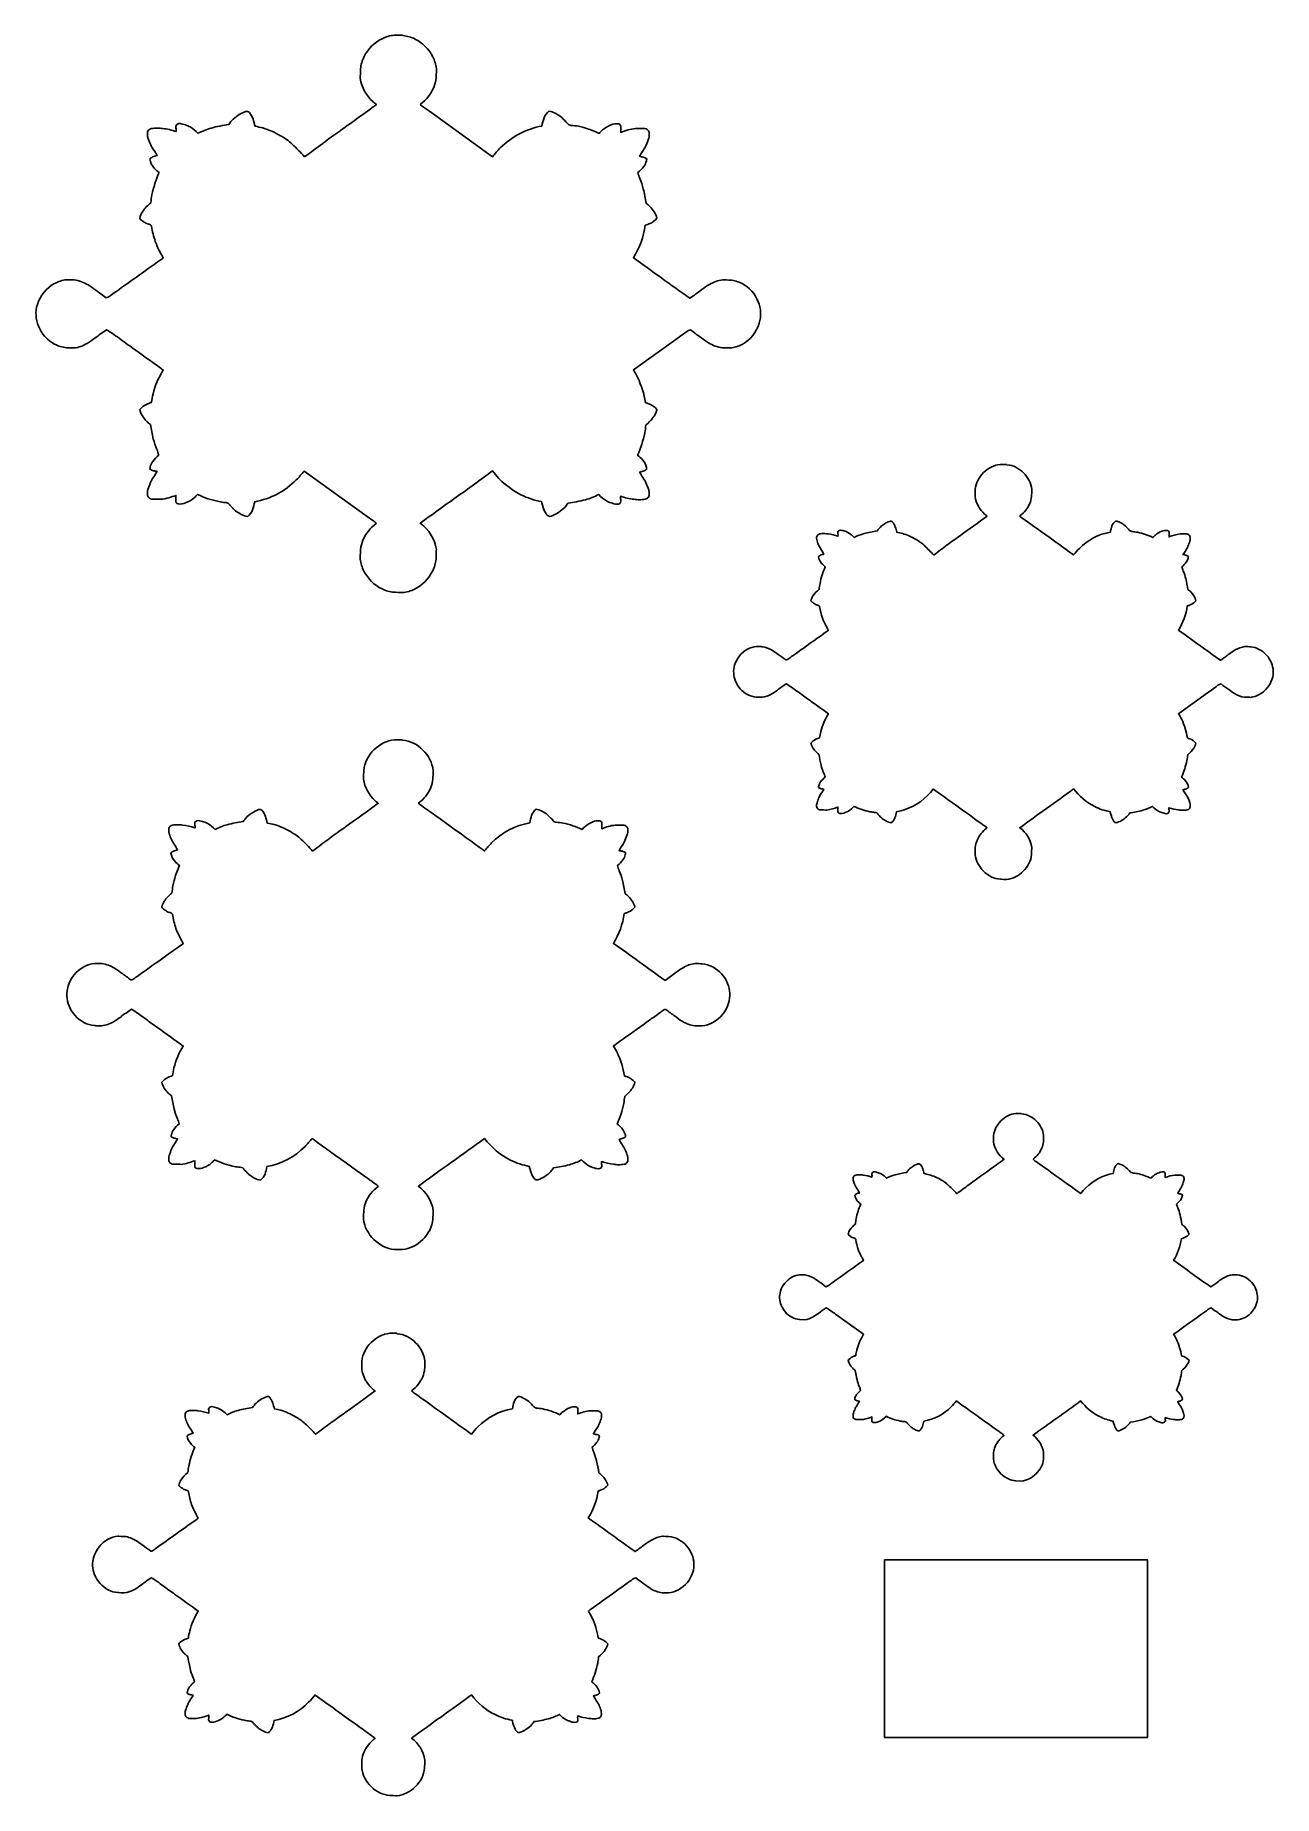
# Model space of a CAD drawing. Header units: centimetres. Extents: x -10.2 to 8.4, y -12.1 to 14.2.
import ezdxf

# ---------------------------------------------------------------- set-up
doc = ezdxf.new("R2010")
doc.units = ezdxf.units.CM
doc.header["$MEASUREMENT"] = 0
doc.layers.add('Layer 1', color=7, linetype='Continuous')

msp = doc.modelspace()

# ---------------------------------------------------------------- linework, layer by layer
at = {"layer": 'Layer 1', "color": 176}
for points, knots in [([(-4.68549, 14.23864), (-4.68549, 14.23864), (-4.69208, 14.24523), (-4.69208, 14.24523), (-4.69208, 14.24523), (-4.69208, 14.24523), (-4.69209, 14.24523), (-4.6921, 14.24523), (-4.6921, 14.24523), (-4.69403, 14.24523), (-4.81736, 14.24523), (-4.81736, 14.24523), (-4.81736, 14.24523), (-4.81736, 14.24523), (-4.81736, 14.24523), (-4.81736, 14.24523), (-4.81736, 14.24523), (-4.88049, 14.23938), (-4.94193, 14.22158), (-4.99841, 14.19282), (-4.99841, 14.19282), (-4.99841, 14.19282), (-4.99841, 14.19282), (-4.99841, 14.19282), (-4.99841, 14.19282), (-5.11469, 14.13427), (-5.20926, 14.04016), (-5.26839, 13.92419), (-5.26839, 13.92419), (-5.26839, 13.92418), (-5.2684, 13.92418), (-5.2684, 13.92417), (-5.2684, 13.92417), (-5.29734, 13.86795), (-5.31519, 13.80668), (-5.32099, 13.74372), (-5.32099, 13.74372), (-5.32099, 13.74372), (-5.32099, 13.74371), (-5.32099, 13.74369), (-5.32099, 13.74369), (-5.32099, 13.74146), (-5.32512, 13.59899), (-5.32512, 13.59899), (-5.32512, 13.59899), (-5.32512, 13.59898), (-5.32512, 13.59897), (-5.32511, 13.59897), (-5.32511, 13.59897), (-5.30407, 13.46282), (-5.2364, 13.33824), (-5.13369, 13.24644), (-5.13369, 13.24644), (-5.13368, 13.24644), (-5.13368, 13.24643), (-5.13368, 13.24643), (-5.13368, 13.24643), (-5.1177, 13.23191), (-5.10114, 13.21805), (-5.084, 13.2049), (-5.084, 13.2049), (-5.08401, 13.2049), (-5.08401, 13.20489), (-5.08402, 13.20489), (-5.08402, 13.20489), (-5.26158, 13.07435), (-5.44032, 12.94542), (-5.62018, 12.81805), (-5.62018, 12.81805), (-5.62018, 12.81805), (-5.62018, 12.81805), (-5.62019, 12.81804), (-5.62019, 12.81804), (-5.62228, 12.81654), (-5.88878, 12.62411), (-5.88878, 12.62411), (-5.88878, 12.62411), (-5.88879, 12.62411), (-5.88879, 12.6241), (-5.8888, 12.6241), (-5.8888, 12.6241), (-5.97963, 12.5578), (-6.06971, 12.49049), (-6.15906, 12.42224), (-6.15906, 12.42224), (-6.15906, 12.42224), (-6.15907, 12.42225), (-6.15907, 12.42225), (-6.15907, 12.42225), (-6.21913, 12.48784), (-6.28148, 12.55123), (-6.34607, 12.61234), (-6.34607, 12.61234), (-6.34608, 12.61235), (-6.34608, 12.61235), (-6.34609, 12.61236), (-6.34609, 12.61236), (-6.39929, 12.66178), (-6.45842, 12.70439), (-6.52207, 12.73932), (-6.52207, 12.73932), (-6.52208, 12.73932), (-6.52208, 12.73933), (-6.52209, 12.73933), (-6.52209, 12.73933), (-6.60532, 12.78835), (-6.69422, 12.82711), (-6.78676, 12.85473), (-6.78676, 12.85473), (-6.78677, 12.85473), (-6.78677, 12.85473), (-6.78677, 12.85473), (-6.78677, 12.85473), (-6.82466, 12.86563), (-6.8632, 12.87401), (-6.90219, 12.87989), (-6.90219, 12.87989), (-6.90219, 12.8799), (-6.9022, 12.87991), (-6.9022, 12.87992), (-6.9022, 12.87992), (-6.91138, 12.9155), (-6.92135, 12.95086), (-6.93204, 12.98602), (-6.93204, 12.98602), (-6.93204, 12.98602), (-6.93204, 12.98603), (-6.93205, 12.98603), (-6.93205, 12.98603), (-6.94398, 13.02267), (-6.96284, 13.05666), (-6.98758, 13.08621), (-6.98758, 13.08621), (-6.98758, 13.08621), (-6.98759, 13.08622), (-6.98759, 13.08622), (-6.98759, 13.08622), (-7.00214, 13.101), (-7.02381, 13.10626), (-7.04351, 13.09984), (-7.04351, 13.09984), (-7.04352, 13.09984), (-7.04352, 13.09984), (-7.04352, 13.09983), (-7.04352, 13.09983), (-7.12371, 13.07221), (-7.1958, 13.02514), (-7.2534, 12.96286), (-7.2534, 12.96286), (-7.2534, 12.96286), (-7.25341, 12.96285), (-7.25341, 12.96285), (-7.25341, 12.96285), (-7.26949, 12.94507), (-7.28396, 12.92592), (-7.29666, 12.90555), (-7.29666, 12.90555), (-7.29667, 12.90555), (-7.29667, 12.90555), (-7.29668, 12.90555), (-7.29668, 12.90555), (-7.38491, 12.8937), (-7.47233, 12.87634), (-7.55842, 12.85367), (-7.55842, 12.85367), (-7.55843, 12.85367), (-7.55844, 12.85367), (-7.55845, 12.85366), (-7.55845, 12.85366), (-7.62763, 12.83411), (-7.69464, 12.80763), (-7.7585, 12.77461), (-7.7585, 12.77461), (-7.75851, 12.77461), (-7.75851, 12.77462), (-7.75851, 12.77462), (-7.75851, 12.77462), (-7.79243, 12.81351), (-7.83269, 12.84634), (-7.87759, 12.87171), (-7.87759, 12.87171), (-7.8776, 12.87171), (-7.87761, 12.87172), (-7.87761, 12.87172), (-7.87761, 12.87172), (-7.89245, 12.87984), (-7.90781, 12.88685), (-7.92365, 12.89272), (-7.92365, 12.89272), (-7.92366, 12.89272), (-7.92366, 12.89273), (-7.92367, 12.89273), (-7.92367, 12.89273), (-7.95173, 12.90286), (-7.98038, 12.91132), (-8.00945, 12.91802), (-8.00945, 12.91802), (-8.00946, 12.91802), (-8.00947, 12.91802), (-8.00947, 12.91803), (-8.00947, 12.91803), (-8.02513, 12.92268), (-8.04184, 12.92244), (-8.05736, 12.91736), (-8.05736, 12.91736), (-8.05737, 12.91736), (-8.05737, 12.91736), (-8.05738, 12.91735), (-8.05738, 12.91735), (-8.08356, 12.90901), (-8.09805, 12.881), (-8.08972, 12.85481), (-8.08972, 12.85481), (-8.08972, 12.85481), (-8.08972, 12.8548), (-8.08972, 12.8548), (-8.08972, 12.8548), (-8.0843, 12.83726), (-8.08377, 12.81859), (-8.08824, 12.80079), (-8.08824, 12.80079), (-8.08825, 12.80079), (-8.08825, 12.8008), (-8.08826, 12.8008), (-8.08826, 12.8008), (-8.15146, 12.82403), (-8.21731, 12.83926), (-8.2843, 12.84609), (-8.2843, 12.84609), (-8.28431, 12.84609), (-8.28431, 12.84609), (-8.28432, 12.84609), (-8.28432, 12.84609), (-8.31228, 12.85048), (-8.3405, 12.85302), (-8.36878, 12.85373), (-8.36878, 12.85373), (-8.36879, 12.85373), (-8.36879, 12.85373), (-8.3688, 12.85373), (-8.3688, 12.85373), (-8.39843, 12.85439), (-8.428, 12.85153), (-8.45694, 12.84513), (-8.45694, 12.84513), (-8.45695, 12.84513), (-8.45696, 12.84513), (-8.45696, 12.84513), (-8.45696, 12.84513), (-8.4738, 12.84208), (-8.48901, 12.83325), (-8.50001, 12.82016), (-8.50001, 12.82016), (-8.50001, 12.82016), (-8.50002, 12.82015), (-8.50002, 12.82015), (-8.50002, 12.82015), (-8.51234, 12.80264), (-8.51808, 12.78132), (-8.5162, 12.75997), (-8.5162, 12.75997), (-8.5162, 12.75996), (-8.5162, 12.75995), (-8.5162, 12.75994), (-8.5162, 12.75994), (-8.51533, 12.74132), (-8.51239, 12.72289), (-8.50739, 12.70493), (-8.50739, 12.70493), (-8.50739, 12.70492), (-8.50738, 12.70491), (-8.50738, 12.70491), (-8.50738, 12.70491), (-8.48949, 12.63925), (-8.45984, 12.57737), (-8.41984, 12.52229), (-8.41984, 12.52229), (-8.41984, 12.52229), (-8.41984, 12.52229), (-8.41983, 12.52228), (-8.41983, 12.52228), (-8.41941, 12.52163), (-8.39269, 12.47995), (-8.39269, 12.47995), (-8.39269, 12.47995), (-8.39268, 12.47994), (-8.39268, 12.47994), (-8.39268, 12.47993), (-8.39268, 12.47993), (-8.38483, 12.46718), (-8.37798, 12.45383), (-8.37224, 12.44002), (-8.37224, 12.44002), (-8.37225, 12.44002), (-8.37225, 12.44002), (-8.37226, 12.44002), (-8.37226, 12.44002), (-8.39461, 12.43452), (-8.41665, 12.4279), (-8.43834, 12.42013), (-8.43834, 12.42013), (-8.43835, 12.42013), (-8.43835, 12.42012), (-8.43836, 12.42012), (-8.43836, 12.42012), (-8.45404, 12.41327), (-8.46837, 12.40367), (-8.48067, 12.39177), (-8.48067, 12.39177), (-8.48067, 12.39176), (-8.48067, 12.39176), (-8.48066, 12.39175), (-8.48066, 12.39175), (-8.47264, 12.34053), (-8.44976, 12.29281), (-8.41486, 12.2545), (-8.41486, 12.2545), (-8.41485, 12.25449), (-8.41485, 12.25449), (-8.41484, 12.25448), (-8.41484, 12.25448), (-8.39286, 12.22943), (-8.36844, 12.2066), (-8.34197, 12.18639), (-8.34197, 12.18639), (-8.34197, 12.18638), (-8.34198, 12.18638), (-8.34198, 12.18637), (-8.34198, 12.18637), (-8.38891, 12.07864), (-8.42444, 11.9663), (-8.44802, 11.85119), (-8.44802, 11.85119), (-8.44802, 11.85119), (-8.44802, 11.85118), (-8.44802, 11.85118), (-8.44802, 11.85118), (-8.45561, 11.81221), (-8.46109, 11.7729), (-8.46445, 11.73335), (-8.46445, 11.73335), (-8.46446, 11.73335), (-8.46446, 11.73334), (-8.46447, 11.73334), (-8.46447, 11.73334), (-8.51354, 11.69575), (-8.55595, 11.65011), (-8.58984, 11.59842), (-8.58984, 11.59842), (-8.58984, 11.59841), (-8.58985, 11.59841), (-8.58985, 11.5984), (-8.58985, 11.5984), (-8.60894, 11.5689), (-8.62238, 11.53613), (-8.6295, 11.50174), (-8.6295, 11.50174), (-8.62949, 11.50173), (-8.62949, 11.50172), (-8.62949, 11.50172), (-8.62949, 11.50172), (-8.62137, 11.48543), (-8.6087, 11.47187), (-8.59302, 11.46266), (-8.59302, 11.46266), (-8.59301, 11.46266), (-8.59301, 11.46265), (-8.593, 11.46265), (-8.593, 11.46265), (-8.57456, 11.45151), (-8.55674, 11.43935), (-8.53962, 11.42625), (-8.53962, 11.42625), (-8.53961, 11.42625), (-8.53961, 11.42625), (-8.5396, 11.42624), (-8.5396, 11.42624), (-8.5205, 11.41899), (-8.50098, 11.41296), (-8.48114, 11.40815), (-8.48114, 11.40815), (-8.48113, 11.40815), (-8.48112, 11.40815), (-8.48111, 11.40814), (-8.48111, 11.40814), (-8.47279, 11.40581), (-8.46539, 11.40092), (-8.45997, 11.39418), (-8.45997, 11.39418), (-8.45996, 11.39417), (-8.45996, 11.39417), (-8.45995, 11.39416), (-8.45995, 11.39416), (-8.45746, 11.39072), (-8.45584, 11.38676), (-8.45518, 11.38259), (-8.45518, 11.38259), (-8.45518, 11.38259), (-8.45518, 11.38258), (-8.45518, 11.38258), (-8.45518, 11.38258), (-8.4424, 11.30459), (-8.42319, 11.22776), (-8.39779, 11.15294), (-8.39779, 11.15294), (-8.39779, 11.15293), (-8.39778, 11.15293), (-8.39778, 11.15292), (-8.39778, 11.15292), (-8.37839, 11.09678), (-8.35394, 11.04252), (-8.32482, 10.99078), (-8.32482, 10.99078), (-8.32481, 10.99077), (-8.32481, 10.99077), (-8.32481, 10.99076), (-8.32481, 10.99076), (-8.3091, 10.96227), (-8.29436, 10.93325), (-8.28069, 10.90373), (-8.28069, 10.90373), (-8.2807, 10.90372), (-8.2807, 10.90372), (-8.28071, 10.90371), (-8.28071, 10.90371), (-8.51817, 10.736), (-8.75485, 10.56714), (-8.99075, 10.39721), (-8.99075, 10.39721), (-8.99076, 10.39721), (-8.99076, 10.3972), (-8.99077, 10.3972), (-8.99077, 10.3972), (-9.01979, 10.37863), (-9.04764, 10.35837), (-9.07422, 10.33647), (-9.07422, 10.33647), (-9.07422, 10.33647), (-9.07423, 10.33646), (-9.07423, 10.33646), (-9.07423, 10.33646), (-9.09201, 10.3217), (-9.11352, 10.31215), (-9.1364, 10.30882), (-9.1364, 10.30882), (-9.13641, 10.30882), (-9.13641, 10.30883), (-9.13642, 10.30883), (-9.13642, 10.30883), (-9.18616, 10.34857), (-9.23764, 10.3861), (-9.29068, 10.42134), (-9.29068, 10.42134), (-9.29068, 10.42134), (-9.29069, 10.42135), (-9.29069, 10.42135), (-9.29069, 10.42135), (-9.32741, 10.44968), (-9.36529, 10.47643), (-9.40426, 10.50156), (-9.40426, 10.50156), (-9.40426, 10.50156), (-9.40427, 10.50156), (-9.40427, 10.50157), (-9.40427, 10.50157), (-9.46748, 10.5407), (-9.53819, 10.56623), (-9.61183, 10.57649), (-9.61183, 10.57649), (-9.61183, 10.57649), (-9.61184, 10.57649), (-9.61185, 10.57649), (-9.61185, 10.57649), (-9.61368, 10.57652), (-9.73023, 10.57879), (-9.73023, 10.57879), (-9.73023, 10.57879), (-9.73024, 10.57879), (-9.73024, 10.57879), (-9.73025, 10.57879), (-9.73025, 10.57879), (-9.79223, 10.5726), (-9.85234, 10.55402), (-9.90705, 10.52421), (-9.90705, 10.52421), (-9.90706, 10.52421), (-9.90706, 10.5242), (-9.90707, 10.5242), (-9.90707, 10.5242), (-10.03173, 10.45625), (-10.12478, 10.34212), (-10.16623, 10.20632), (-10.16623, 10.20632), (-10.16623, 10.20632), (-10.16623, 10.20632), (-10.16623, 10.20632), (-10.16623, 10.20632), (-10.19824, 10.10067), (-10.19277, 9.98719), (-10.15073, 9.88509), (-10.15073, 9.88509), (-10.15072, 9.88508), (-10.15072, 9.88508), (-10.15072, 9.88507), (-10.15072, 9.88507), (-10.10384, 9.76861), (-10.01756, 9.67228), (-9.90694, 9.61291), (-9.90694, 9.61291), (-9.90693, 9.61291), (-9.90692, 9.6129), (-9.90692, 9.6129), (-9.90692, 9.6129), (-9.8521, 9.58362), (-9.79187, 9.56584), (-9.72991, 9.56066), (-9.72991, 9.56066), (-9.72991, 9.56066), (-9.7299, 9.56066), (-9.72989, 9.56066), (-9.72989, 9.56066), (-9.72817, 9.56061), (-9.61812, 9.55669), (-9.61812, 9.55669), (-9.61812, 9.55669), (-9.61811, 9.55669), (-9.6181, 9.55669), (-9.61809, 9.55669), (-9.61809, 9.55669), (-9.54838, 9.56548), (-9.48127, 9.58852), (-9.42092, 9.62447), (-9.42092, 9.62447), (-9.42091, 9.62447), (-9.42091, 9.62448), (-9.4209, 9.62448), (-9.4209, 9.62448), (-9.38048, 9.648), (-9.34154, 9.67398), (-9.30429, 9.70223), (-9.30429, 9.70223), (-9.30428, 9.70224), (-9.30427, 9.70224), (-9.30427, 9.70225), (-9.30427, 9.70225), (-9.24673, 9.74675), (-9.18792, 9.78958), (-9.12787, 9.83061), (-9.12787, 9.83061), (-9.12786, 9.83061), (-9.12786, 9.8306), (-9.12786, 9.8306), (-9.12786, 9.8306), (-9.05497, 9.78419), (-8.98372, 9.73525), (-8.91425, 9.68384), (-8.91425, 9.68384), (-8.91424, 9.68384), (-8.91424, 9.68383), (-8.91424, 9.68383), (-8.91424, 9.68383), (-8.84381, 9.632), (-8.77301, 9.58065), (-8.70187, 9.52975), (-8.70187, 9.52975), (-8.70186, 9.52975), (-8.70186, 9.52974), (-8.70186, 9.52974), (-8.70186, 9.52974), (-8.5602, 9.42888), (-8.41882, 9.32753), (-8.27775, 9.22585), (-8.27775, 9.22585), (-8.27775, 9.22584), (-8.27776, 9.22584), (-8.27776, 9.22583), (-8.27776, 9.22583), (-8.34813, 9.11582), (-8.40001, 8.99499), (-8.43137, 8.86819), (-8.43137, 8.86819), (-8.43137, 8.86818), (-8.43137, 8.86818), (-8.43137, 8.86817), (-8.43137, 8.86817), (-8.44211, 8.82544), (-8.45081, 8.78224), (-8.45743, 8.73867), (-8.45743, 8.73867), (-8.45744, 8.73867), (-8.45744, 8.73867), (-8.45745, 8.73866), (-8.45745, 8.73866), (-8.48189, 8.73138), (-8.50583, 8.72244), (-8.52906, 8.71189), (-8.52906, 8.71189), (-8.52906, 8.71189), (-8.52907, 8.71189), (-8.52907, 8.71188), (-8.52907, 8.71188), (-8.56923, 8.69405), (-8.60452, 8.66688), (-8.63201, 8.63262), (-8.63201, 8.63262), (-8.63201, 8.63261), (-8.632, 8.6326), (-8.632, 8.6326), (-8.632, 8.6326), (-8.61268, 8.56548), (-8.57572, 8.50477), (-8.52498, 8.45681), (-8.52498, 8.45681), (-8.52497, 8.45681), (-8.52497, 8.4568), (-8.52497, 8.4568), (-8.52497, 8.4568), (-8.50754, 8.43974), (-8.48894, 8.42395), (-8.46931, 8.40948), (-8.46931, 8.40948), (-8.46931, 8.40947), (-8.4693, 8.40946), (-8.4693, 8.40945), (-8.4693, 8.40945), (-8.45731, 8.33723), (-8.44337, 8.26535), (-8.4275, 8.19384), (-8.4275, 8.19384), (-8.4275, 8.19383), (-8.42749, 8.19383), (-8.42749, 8.19382), (-8.42749, 8.19382), (-8.41445, 8.13983), (-8.39699, 8.08702), (-8.37521, 8.03591), (-8.37521, 8.03591), (-8.3752, 8.0359), (-8.3752, 8.0359), (-8.3752, 8.03589), (-8.3752, 8.03589), (-8.36354, 8.00782), (-8.35409, 7.97891), (-8.34693, 7.94937), (-8.34693, 7.94937), (-8.34693, 7.94937), (-8.34694, 7.94936), (-8.34694, 7.94936), (-8.34694, 7.94936), (-8.3799, 7.92198), (-8.40959, 7.89081), (-8.43538, 7.85661), (-8.43538, 7.85661), (-8.43538, 7.8566), (-8.43539, 7.8566), (-8.43539, 7.85659), (-8.43539, 7.85659), (-8.45369, 7.83183), (-8.46678, 7.80363), (-8.47377, 7.77366), (-8.47377, 7.77366), (-8.47377, 7.77365), (-8.47377, 7.77365), (-8.47377, 7.77364), (-8.47377, 7.77364), (-8.47605, 7.7633), (-8.4775, 7.75288), (-8.47808, 7.74233), (-8.47808, 7.74233), (-8.47807, 7.74233), (-8.47807, 7.74232), (-8.47807, 7.74232), (-8.47807, 7.74232), (-8.46354, 7.7291), (-8.44543, 7.72047), (-8.42601, 7.71743), (-8.42601, 7.71743), (-8.426, 7.71743), (-8.426, 7.71743), (-8.42599, 7.71743), (-8.42599, 7.71743), (-8.40753, 7.71537), (-8.38941, 7.71076), (-8.37216, 7.70383), (-8.37216, 7.70383), (-8.37216, 7.70383), (-8.37216, 7.70383), (-8.37216, 7.70382), (-8.37216, 7.70382), (-8.37277, 7.70285), (-8.44942, 7.5787), (-8.44942, 7.5787), (-8.44942, 7.5787), (-8.44942, 7.57869), (-8.44943, 7.57869), (-8.44943, 7.57868), (-8.44943, 7.57868), (-8.45694, 7.56562), (-8.46352, 7.55208), (-8.46916, 7.53814), (-8.46916, 7.53814), (-8.46916, 7.53814), (-8.46916, 7.53813), (-8.46917, 7.53813), (-8.46917, 7.53813), (-8.4842, 7.50419), (-8.49718, 7.4694), (-8.50803, 7.43392), (-8.50803, 7.43392), (-8.50803, 7.43391), (-8.50803, 7.43391), (-8.50804, 7.4339), (-8.50804, 7.4339), (-8.51793, 7.40544), (-8.52002, 7.37481), (-8.51412, 7.34518), (-8.51412, 7.34518), (-8.51412, 7.34517), (-8.51411, 7.34516), (-8.51411, 7.34516), (-8.51411, 7.34516), (-8.5099, 7.32929), (-8.50038, 7.31531), (-8.4871, 7.3056), (-8.4871, 7.3056), (-8.48709, 7.3056), (-8.48709, 7.30559), (-8.48708, 7.30559), (-8.48708, 7.30559), (-8.47611, 7.29784), (-8.46373, 7.29226), (-8.45064, 7.28922), (-8.45064, 7.28922), (-8.45064, 7.28922), (-8.45064, 7.28922), (-8.45064, 7.28922), (-8.45064, 7.28922), (-8.45064, 7.28922), (-8.31242, 7.28814), (-8.31242, 7.28814), (-8.31242, 7.28814), (-8.31241, 7.28814), (-8.31241, 7.28814), (-8.3124, 7.28814), (-8.3124, 7.28814), (-8.27351, 7.29237), (-8.23505, 7.29997), (-8.19748, 7.31092), (-8.19748, 7.31092), (-8.19747, 7.31092), (-8.19747, 7.31092), (-8.19746, 7.31092), (-8.19746, 7.31092), (-8.16061, 7.32171), (-8.12418, 7.33391), (-8.08826, 7.34751), (-8.08826, 7.34751), (-8.08826, 7.3475), (-8.08826, 7.3475), (-8.08826, 7.34749), (-8.08826, 7.34749), (-8.08852, 7.32202), (-8.08927, 7.29654), (-8.09059, 7.27107), (-8.09059, 7.27107), (-8.09059, 7.27106), (-8.09059, 7.27106), (-8.09059, 7.27105), (-8.09059, 7.27105), (-8.09091, 7.25907), (-8.08818, 7.2472), (-8.08265, 7.23649), (-8.08265, 7.23649), (-8.08265, 7.23648), (-8.08264, 7.23648), (-8.08264, 7.23648), (-8.08264, 7.23648), (-8.07677, 7.22646), (-8.0664, 7.21985), (-8.05479, 7.21882), (-8.05479, 7.21882), (-8.05478, 7.21882), (-8.05478, 7.21882), (-8.05477, 7.21882), (-8.05477, 7.21882), (-8.01718, 7.21454), (-7.97914, 7.22028), (-7.94445, 7.23536), (-7.94445, 7.23536), (-7.94444, 7.23536), (-7.94444, 7.23536), (-7.94443, 7.23537), (-7.94443, 7.23537), (-7.89747, 7.25244), (-7.85404, 7.27794), (-7.81628, 7.31072), (-7.81628, 7.31072), (-7.81627, 7.31072), (-7.81627, 7.31073), (-7.81627, 7.31073), (-7.81627, 7.31073), (-7.79796, 7.32665), (-7.78067, 7.34369), (-7.7645, 7.36178), (-7.7645, 7.36178), (-7.76449, 7.36178), (-7.76449, 7.36177), (-7.76448, 7.36177), (-7.76448, 7.36177), (-7.66323, 7.31185), (-7.55568, 7.27574), (-7.4448, 7.25449), (-7.4448, 7.25449), (-7.44479, 7.25449), (-7.44478, 7.25449), (-7.44478, 7.25448), (-7.44478, 7.25448), (-7.41328, 7.24705), (-7.38122, 7.24223), (-7.34889, 7.24012), (-7.34889, 7.24012), (-7.34888, 7.24012), (-7.34887, 7.24012), (-7.34887, 7.24012), (-7.34887, 7.24012), (-7.33314, 7.23924), (-7.31772, 7.23541), (-7.30339, 7.2289), (-7.30339, 7.2289), (-7.30338, 7.2289), (-7.30337, 7.22889), (-7.30337, 7.22889), (-7.30337, 7.22889), (-7.29584, 7.22455), (-7.28987, 7.21799), (-7.2863, 7.21009), (-7.2863, 7.21009), (-7.2863, 7.21009), (-7.2863, 7.21009), (-7.2863, 7.21009), (-7.2863, 7.21009), (-7.28238, 7.20218), (-7.27715, 7.19496), (-7.27087, 7.18874), (-7.27087, 7.18874), (-7.27086, 7.18873), (-7.27086, 7.18873), (-7.27085, 7.18872), (-7.27085, 7.18872), (-7.258, 7.1774), (-7.24578, 7.16542), (-7.23425, 7.15283), (-7.23425, 7.15283), (-7.23425, 7.15283), (-7.23425, 7.15283), (-7.23425, 7.15283), (-7.23425, 7.15283), (-7.22277, 7.14021), (-7.21028, 7.12859), (-7.19689, 7.11806), (-7.19689, 7.11806), (-7.19689, 7.11806), (-7.19689, 7.11806), (-7.19689, 7.11806), (-7.19689, 7.11806), (-7.16974, 7.09692), (-7.14088, 7.07811), (-7.11061, 7.06184), (-7.11061, 7.06184), (-7.11061, 7.06184), (-7.11061, 7.06184), (-7.11061, 7.06184), (-7.11061, 7.06184), (-7.07989, 7.04546), (-7.04655, 7.03446), (-7.01208, 7.02943), (-7.01208, 7.02943), (-7.01208, 7.02943), (-7.01208, 7.02943), (-7.01208, 7.02943), (-7.01208, 7.02943), (-6.97927, 7.05523), (-6.95408, 7.08938), (-6.93916, 7.12833), (-6.93916, 7.12833), (-6.93916, 7.12833), (-6.93916, 7.12833), (-6.93916, 7.12833), (-6.93916, 7.12833), (-6.92432, 7.16812), (-6.91397, 7.20935), (-6.90828, 7.25141), (-6.90828, 7.25141), (-6.90828, 7.25141), (-6.90828, 7.25141), (-6.90828, 7.25141), (-6.90828, 7.25141), (-6.67142, 7.29451), (-6.45346, 7.40913), (-6.28368, 7.57981), (-6.28368, 7.57981), (-6.28368, 7.57981), (-6.28368, 7.57981), (-6.28368, 7.57981), (-6.28368, 7.57981), (-6.24233, 7.62095), (-6.2038, 7.66487), (-6.1684, 7.71128), (-6.1684, 7.71128), (-6.1684, 7.71128), (-6.1684, 7.71128), (-6.1684, 7.71128), (-6.1684, 7.71128), (-6.1684, 7.71128), (-5.22019, 7.03019), (-5.22019, 7.03019), (-5.22019, 7.03019), (-5.22019, 7.03019), (-5.22019, 7.03019), (-5.22019, 7.03019), (-5.22019, 7.03019), (-5.22019, 7.03019), (-5.13584, 6.96979), (-5.13584, 6.96979), (-5.13584, 6.96979), (-5.13584, 6.96979), (-5.13584, 6.96979), (-5.13584, 6.96979), (-5.13584, 6.96979), (-5.12198, 6.96236), (-5.10914, 6.95315), (-5.09774, 6.9423), (-5.09774, 6.9423), (-5.09774, 6.9423), (-5.09774, 6.9423), (-5.09774, 6.9423), (-5.09774, 6.9423), (-5.09287, 6.93743), (-5.0893, 6.93145), (-5.08726, 6.92489), (-5.08726, 6.92489), (-5.08726, 6.92489), (-5.08726, 6.92489), (-5.08726, 6.92489), (-5.08726, 6.92489), (-5.17515, 6.86097), (-5.24387, 6.77416), (-5.28594, 6.67396), (-5.28594, 6.67396), (-5.28594, 6.67396), (-5.28594, 6.67396), (-5.28594, 6.67396), (-5.28594, 6.67396), (-5.30377, 6.62967), (-5.31584, 6.58331), (-5.32182, 6.53598), (-5.32182, 6.53598), (-5.32182, 6.53598), (-5.32182, 6.53598), (-5.32182, 6.53598), (-5.32182, 6.53598), (-5.32182, 6.53598), (-5.32513, 6.39133), (-5.32513, 6.39133), (-5.32513, 6.39133), (-5.32513, 6.39133), (-5.32513, 6.39133), (-5.32513, 6.39133), (-5.32513, 6.39133), (-5.31828, 6.32833), (-5.29962, 6.26721), (-5.27015, 6.21112), (-5.27015, 6.21112), (-5.27015, 6.21112), (-5.27015, 6.21112), (-5.27015, 6.21112), (-5.27015, 6.21112), (-5.21025, 6.09558), (-5.11502, 6.00215), (-4.99837, 5.94447), (-4.99837, 5.94447), (-4.99836, 5.94447), (-4.99835, 5.94446), (-4.99835, 5.94446), (-4.99835, 5.94446), (-4.94171, 5.91626), (-4.88015, 5.89936), (-4.81705, 5.89465), (-4.81705, 5.89465), (-4.81705, 5.89465), (-4.81704, 5.89465), (-4.81703, 5.89465), (-4.81703, 5.89465), (-4.8151, 5.89457), (-4.69206, 5.8901), (-4.69206, 5.8901), (-4.69206, 5.8901), (-4.69205, 5.8901), (-4.69204, 5.8901), (-4.69204, 5.8901), (-4.69204, 5.8901), (-4.62892, 5.896), (-4.56749, 5.91378), (-4.51101, 5.94254), (-4.51101, 5.94254), (-4.511, 5.94254), (-4.51099, 5.94255), (-4.51099, 5.94255), (-4.51099, 5.94255), (-4.39471, 6.0011), (-4.30013, 6.09521), (-4.24103, 6.21114), (-4.24103, 6.21114), (-4.24102, 6.21115), (-4.24102, 6.21115), (-4.24102, 6.21116), (-4.24102, 6.21116), (-4.21205, 6.26738), (-4.1942, 6.32865), (-4.18843, 6.39159), (-4.18843, 6.39159), (-4.18843, 6.39159), (-4.18843, 6.3916), (-4.18843, 6.39162), (-4.18843, 6.39162), (-4.18843, 6.39385), (-4.18431, 6.53635), (-4.18431, 6.53635), (-4.18431, 6.53635), (-4.18431, 6.53635), (-4.18431, 6.53636), (-4.18431, 6.53636), (-4.18431, 6.53636), (-4.20961, 6.69418), (-4.29615, 6.83562), (-4.42516, 6.92997), (-4.42516, 6.92997), (-4.42515, 6.92997), (-4.42515, 6.92998), (-4.42514, 6.92998), (-4.42514, 6.92998), (-4.24713, 7.06195), (-4.06754, 7.1918), (-3.88639, 7.31941), (-3.88639, 7.31941), (-3.88638, 7.31941), (-3.88638, 7.31942), (-3.88637, 7.31942), (-3.88637, 7.31942), (-3.7036, 7.44851), (-3.52239, 7.57981), (-3.34283, 7.71329), (-3.34283, 7.71329), (-3.34283, 7.71329), (-3.34282, 7.71328), (-3.34282, 7.71328), (-3.34282, 7.71328), (-3.229, 7.56425), (-3.08332, 7.44252), (-2.91645, 7.35698), (-2.91645, 7.35698), (-2.91644, 7.35698), (-2.91644, 7.35697), (-2.91643, 7.35697), (-2.91643, 7.35697), (-2.81936, 7.30779), (-2.71544, 7.27348), (-2.60818, 7.25517), (-2.60818, 7.25517), (-2.60818, 7.25517), (-2.60818, 7.25516), (-2.60817, 7.25515), (-2.60817, 7.25515), (-2.6077, 7.25352), (-2.57733, 7.14923), (-2.57733, 7.14923), (-2.57733, 7.14923), (-2.57733, 7.14923), (-2.57733, 7.14922), (-2.57733, 7.14922), (-2.57733, 7.14922), (-2.56545, 7.11258), (-2.54661, 7.07859), (-2.52185, 7.04909), (-2.52185, 7.04909), (-2.52185, 7.04909), (-2.52184, 7.04908), (-2.52184, 7.04908), (-2.52184, 7.04908), (-2.50723, 7.03435), (-2.4856, 7.02909), (-2.46586, 7.03549), (-2.46586, 7.03549), (-2.46586, 7.03549), (-2.46585, 7.03549), (-2.46585, 7.03549), (-2.46585, 7.03549), (-2.38571, 7.06325), (-2.31359, 7.11015), (-2.25579, 7.17222), (-2.25579, 7.17222), (-2.25579, 7.17222), (-2.25578, 7.17223), (-2.25578, 7.17223), (-2.25578, 7.17223), (-2.2397, 7.18995), (-2.22531, 7.20908), (-2.21277, 7.22947), (-2.21277, 7.22947), (-2.21276, 7.22947), (-2.21276, 7.22947), (-2.21275, 7.22947), (-2.21275, 7.22947), (-2.12454, 7.24167), (-2.03713, 7.25908), (-1.95099, 7.28162), (-1.95099, 7.28162), (-1.95098, 7.28162), (-1.95097, 7.28162), (-1.95096, 7.28163), (-1.95096, 7.28163), (-1.88183, 7.30121), (-1.81482, 7.32772), (-1.75093, 7.36068), (-1.75093, 7.36068), (-1.75093, 7.36068), (-1.75092, 7.36067), (-1.75092, 7.36067), (-1.75092, 7.36067), (-1.71703, 7.32181), (-1.67674, 7.28901), (-1.63184, 7.26358), (-1.63184, 7.26358), (-1.63183, 7.26358), (-1.63183, 7.26357), (-1.63182, 7.26357), (-1.63182, 7.26357), (-1.61698, 7.25545), (-1.60159, 7.24844), (-1.58578, 7.2426), (-1.58578, 7.2426), (-1.58577, 7.2426), (-1.58577, 7.24259), (-1.58576, 7.24259), (-1.58576, 7.24259), (-1.55769, 7.23246), (-1.52905, 7.224), (-1.49998, 7.21733), (-1.49998, 7.21733), (-1.49997, 7.21733), (-1.49996, 7.21733), (-1.49996, 7.21732), (-1.49996, 7.21732), (-1.4843, 7.21262), (-1.46759, 7.21288), (-1.45207, 7.21794), (-1.45207, 7.21794), (-1.45206, 7.21794), (-1.45206, 7.21794), (-1.45205, 7.21795), (-1.45205, 7.21795), (-1.42587, 7.22632), (-1.41138, 7.25433), (-1.41968, 7.28052), (-1.41968, 7.28052), (-1.41968, 7.28053), (-1.41969, 7.28054), (-1.41969, 7.28055), (-1.41969, 7.28055), (-1.42511, 7.29806), (-1.42563, 7.31675), (-1.42119, 7.33458), (-1.42119, 7.33458), (-1.42118, 7.33458), (-1.42117, 7.33457), (-1.42117, 7.33457), (-1.42117, 7.33457), (-1.35797, 7.31132), (-1.29212, 7.29613), (-1.22516, 7.28926), (-1.22516, 7.28926), (-1.22515, 7.28926), (-1.22515, 7.28926), (-1.22514, 7.28926), (-1.22514, 7.28926), (-1.19715, 7.28487), (-1.1689, 7.28233), (-1.1406, 7.28162), (-1.1406, 7.28162), (-1.14059, 7.28162), (-1.14059, 7.28162), (-1.14058, 7.28162), (-1.14058, 7.28162), (-1.11098, 7.28096), (-1.08141, 7.28385), (-1.0525, 7.29019), (-1.0525, 7.29019), (-1.05249, 7.29019), (-1.05248, 7.29019), (-1.05248, 7.29019), (-1.05248, 7.29019), (-1.03566, 7.29329), (-1.02046, 7.30212), (-1.00946, 7.31519), (-1.00946, 7.31519), (-1.00946, 7.31519), (-1.00945, 7.3152), (-1.00945, 7.3152), (-1.00945, 7.3152), (-0.99702, 7.33271), (-0.9912, 7.35401), (-0.99298, 7.37538), (-0.99298, 7.37538), (-0.99298, 7.37538), (-0.99298, 7.37539), (-0.99298, 7.37539), (-0.99298, 7.37539), (-0.99372, 7.39404), (-0.99663, 7.41248), (-1.00155, 7.43041), (-1.00155, 7.43041), (-1.00155, 7.43042), (-1.00155, 7.43043), (-1.00156, 7.43043), (-1.00156, 7.43043), (-1.01998, 7.49601), (-1.04963, 7.55778), (-1.08921, 7.61318), (-1.08921, 7.61318), (-1.08921, 7.61319), (-1.08922, 7.61319), (-1.08922, 7.6132), (-1.08922, 7.6132), (-1.10742, 7.63918), (-1.12347, 7.66663), (-1.13718, 7.69525), (-1.13718, 7.69525), (-1.13717, 7.69525), (-1.13717, 7.69525), (-1.13716, 7.69525), (-1.13716, 7.69525), (-1.11481, 7.70078), (-1.09275, 7.70745), (-1.07108, 7.7152), (-1.07108, 7.7152), (-1.07107, 7.7152), (-1.07106, 7.71521), (-1.07106, 7.71521), (-1.07106, 7.71521), (-1.05538, 7.72204), (-1.04107, 7.73164), (-1.02878, 7.74356), (-1.02878, 7.74356), (-1.02878, 7.74357), (-1.02878, 7.74357), (-1.02878, 7.74358), (-1.02878, 7.74358), (-1.03683, 7.79474), (-1.05955, 7.84252), (-1.09418, 7.88107), (-1.09418, 7.88107), (-1.09419, 7.88108), (-1.09419, 7.88108), (-1.0942, 7.88109), (-1.0942, 7.88109), (-1.11605, 7.90619), (-1.14055, 7.92894), (-1.16724, 7.94883), (-1.16724, 7.94883), (-1.16724, 7.94884), (-1.16723, 7.94884), (-1.16723, 7.94885), (-1.16723, 7.94885), (-1.12032, 8.05664), (-1.0849, 8.16902), (-1.06151, 8.28422), (-1.06151, 8.28422), (-1.06151, 8.28422), (-1.06151, 8.28422), (-1.06151, 8.28422), (-1.06151, 8.28422), (-1.05394, 8.32314), (-1.04841, 8.3624), (-1.04492, 8.40188), (-1.04492, 8.40188), (-1.04492, 8.40188), (-1.04492, 8.40188), (-1.04492, 8.40188), (-1.04492, 8.40188), (-0.9961, 8.4395), (-0.95388, 8.48493), (-0.9199, 8.53634), (-0.9199, 8.53634), (-0.9199, 8.53634), (-0.9199, 8.53634), (-0.9199, 8.53634), (-0.9199, 8.53634), (-0.90061, 8.56653), (-0.88669, 8.59979), (-0.87881, 8.63474), (-0.87881, 8.63474), (-0.87881, 8.63474), (-0.87881, 8.63474), (-0.87881, 8.63474), (-0.87881, 8.63474), (-0.91138, 8.67355), (-0.95345, 8.70321), (-1.00089, 8.72089), (-1.00089, 8.72089), (-1.00089, 8.72089), (-1.00089, 8.72089), (-1.00089, 8.72089), (-1.00089, 8.72089), (-1.01721, 8.72729), (-1.03386, 8.73303), (-1.05071, 8.73798), (-1.05071, 8.73798), (-1.05071, 8.73798), (-1.05071, 8.73798), (-1.05071, 8.73798), (-1.05071, 8.73798), (-1.0704, 8.86752), (-1.10916, 8.99346), (-1.16578, 9.1117), (-1.16578, 9.1117), (-1.16578, 9.1117), (-1.16578, 9.1117), (-1.16578, 9.1117), (-1.16578, 9.1117), (-1.18504, 9.15133), (-1.20653, 9.18978), (-1.23018, 9.22698), (-1.23018, 9.22698), (-1.23018, 9.22698), (-1.23018, 9.22698), (-1.23018, 9.22698), (-1.23018, 9.22698), (-1.23018, 9.22698), (-0.59682, 9.68159), (-0.59682, 9.68159), (-0.59682, 9.68159), (-0.59682, 9.68159), (-0.59682, 9.68159), (-0.59682, 9.68159), (-0.59682, 9.68159), (-0.59682, 9.68159), (-0.46371, 9.77663), (-0.46371, 9.77663), (-0.46371, 9.77663), (-0.46371, 9.77663), (-0.46371, 9.77663), (-0.46371, 9.77663), (-0.46371, 9.77663), (-0.44609, 9.79256), (-0.42654, 9.80618), (-0.40555, 9.81724), (-0.40555, 9.81724), (-0.40555, 9.81724), (-0.40555, 9.81724), (-0.40555, 9.81724), (-0.40555, 9.81724), (-0.39542, 9.82221), (-0.38446, 9.82531), (-0.37324, 9.82634), (-0.37324, 9.82634), (-0.37324, 9.82634), (-0.37324, 9.82634), (-0.37324, 9.82634), (-0.37324, 9.82634), (-0.3227, 9.78763), (-0.27116, 9.75033), (-0.21864, 9.71437), (-0.21864, 9.71437), (-0.21864, 9.71437), (-0.21864, 9.71437), (-0.21864, 9.71437), (-0.21864, 9.71437), (-0.1821, 9.68579), (-0.14424, 9.65886), (-0.10524, 9.63375), (-0.10524, 9.63375), (-0.10524, 9.63375), (-0.10524, 9.63375), (-0.10524, 9.63375), (-0.10524, 9.63375), (-0.04198, 9.59462), (0.02869, 9.56917), (0.10233, 9.55882), (0.10233, 9.55882), (0.10233, 9.55882), (0.10233, 9.55882), (0.10233, 9.55882), (0.10233, 9.55882), (0.10233, 9.55882), (0.22073, 9.55654), (0.22073, 9.55654), (0.22073, 9.55654), (0.22073, 9.55654), (0.22073, 9.55654), (0.22073, 9.55654), (0.22073, 9.55654), (0.28272, 9.56273), (0.34284, 9.58131), (0.39755, 9.6111), (0.39755, 9.6111), (0.39755, 9.6111), (0.39755, 9.6111), (0.39755, 9.6111), (0.39755, 9.6111), (0.52222, 9.67905), (0.61528, 9.79321), (0.65676, 9.92902), (0.65676, 9.92902), (0.65676, 9.92902), (0.65676, 9.92902), (0.65676, 9.92902), (0.65676, 9.92902), (0.68877, 10.03469), (0.68327, 10.14815), (0.64126, 10.25022), (0.64126, 10.25022), (0.64126, 10.25023), (0.64125, 10.25023), (0.64125, 10.25024), (0.64125, 10.25024), (0.59439, 10.36678), (0.50817, 10.46319), (0.39752, 10.52263), (0.39752, 10.52263), (0.39751, 10.52263), (0.39751, 10.52264), (0.3975, 10.52264), (0.3975, 10.52264), (0.34268, 10.55195), (0.28239, 10.56973), (0.22046, 10.57483), (0.22046, 10.57483), (0.22046, 10.57483), (0.22045, 10.57483), (0.22044, 10.57483), (0.22044, 10.57483), (0.21872, 10.57488), (0.10865, 10.57864), (0.10865, 10.57864), (0.10865, 10.57864), (0.10864, 10.57864), (0.10863, 10.57864), (0.10862, 10.57864), (0.10862, 10.57864), (0.03894, 10.56954), (-0.02815, 10.54641), (-0.08863, 10.5107), (-0.08863, 10.5107), (-0.08864, 10.5107), (-0.08864, 10.51069), (-0.08864, 10.51069), (-0.08864, 10.51069), (-0.12904, 10.48733), (-0.16798, 10.46148), (-0.20515, 10.43325), (-0.20515, 10.43325), (-0.20515, 10.43325), (-0.20516, 10.43324), (-0.20516, 10.43324), (-0.20516, 10.43324), (-0.26331, 10.38842), (-0.32258, 10.34506), (-0.38287, 10.30315), (-0.38287, 10.30315), (-0.38287, 10.30315), (-0.38288, 10.30316), (-0.38288, 10.30316), (-0.38288, 10.30316), (-0.52506, 10.40182), (-0.66616, 10.50209), (-0.80612, 10.6039), (-0.80612, 10.6039), (-0.80612, 10.6039), (-0.80612, 10.6039), (-0.80612, 10.6039), (-0.80612, 10.6039), (-0.94722, 10.70651), (-1.08891, 10.80826), (-1.23125, 10.90912), (-1.23125, 10.90912), (-1.23125, 10.90912), (-1.23125, 10.90912), (-1.23125, 10.90912), (-1.23125, 10.90912), (-1.13809, 11.05731), (-1.07702, 11.22339), (-1.05207, 11.39667), (-1.05207, 11.39667), (-1.05207, 11.39667), (-1.05207, 11.39667), (-1.05207, 11.39667), (-1.05207, 11.39667), (-1.02757, 11.40387), (-1.00362, 11.41281), (-0.98039, 11.42339), (-0.98039, 11.42339), (-0.98039, 11.42339), (-0.98039, 11.42339), (-0.98039, 11.42339), (-0.98039, 11.42339), (-0.94028, 11.44122), (-0.90506, 11.4684), (-0.8776, 11.50261), (-0.8776, 11.50261), (-0.8776, 11.50261), (-0.8776, 11.50261), (-0.8776, 11.50261), (-0.8776, 11.50261), (-0.89657, 11.56966), (-0.93327, 11.6303), (-0.98391, 11.67819), (-0.98391, 11.67819), (-0.98391, 11.67819), (-0.98391, 11.67819), (-0.98391, 11.67819), (-0.98391, 11.67819), (-1.00135, 11.69531), (-1.01992, 11.71126), (-1.0395, 11.72592), (-1.0395, 11.72592), (-1.0395, 11.72592), (-1.0395, 11.72592), (-1.0395, 11.72592), (-1.0395, 11.72592), (-1.05281, 11.79791), (-1.06702, 11.86975), (-1.08205, 11.9414), (-1.08205, 11.9414), (-1.08205, 11.9414), (-1.08205, 11.9414), (-1.08205, 11.9414), (-1.08205, 11.9414), (-1.09451, 11.99553), (-1.11192, 12.04842), (-1.13407, 12.09938), (-1.13407, 12.09938), (-1.13407, 12.09938), (-1.13407, 12.09938), (-1.13407, 12.09938), (-1.13407, 12.09938), (-1.14611, 12.12732), (-1.15563, 12.15627), (-1.16251, 12.1859), (-1.16251, 12.1859), (-1.16251, 12.1859), (-1.16251, 12.1859), (-1.16251, 12.1859), (-1.16251, 12.1859), (-1.12957, 12.21334), (-1.09994, 12.24448), (-1.07411, 12.27869), (-1.07411, 12.27869), (-1.07411, 12.27869), (-1.07411, 12.27869), (-1.07411, 12.27869), (-1.07411, 12.27869), (-1.05577, 12.30343), (-1.04268, 12.33166), (-1.03569, 12.36166), (-1.03569, 12.36166), (-1.03569, 12.36166), (-1.03569, 12.36166), (-1.03569, 12.36166), (-1.03569, 12.36166), (-1.03339, 12.37195), (-1.03196, 12.38243), (-1.03138, 12.39296), (-1.03138, 12.39296), (-1.03138, 12.39296), (-1.03138, 12.39296), (-1.03138, 12.39296), (-1.03138, 12.39296), (-1.04591, 12.40619), (-1.064, 12.41484), (-1.08342, 12.41786), (-1.08342, 12.41786), (-1.08342, 12.41786), (-1.08342, 12.41786), (-1.08342, 12.41786), (-1.08342, 12.41786), (-1.10197, 12.41995), (-1.12017, 12.42455), (-1.13747, 12.43157), (-1.13747, 12.43157), (-1.13747, 12.43157), (-1.13747, 12.43157), (-1.13747, 12.43157), (-1.13747, 12.43157), (-1.13747, 12.43157), (-1.05971, 12.5564), (-1.05971, 12.5564), (-1.05971, 12.5564), (-1.05971, 12.5564), (-1.05971, 12.5564), (-1.05971, 12.5564), (-1.05971, 12.5564), (-1.05225, 12.56947), (-1.04571, 12.58307), (-1.04021, 12.59709), (-1.04021, 12.59709), (-1.04021, 12.59709), (-1.04021, 12.59709), (-1.04021, 12.59709), (-1.04021, 12.59709), (-1.02534, 12.63112), (-1.01246, 12.66593), (-1.0015, 12.70139), (-1.0015, 12.70139), (-1.0015, 12.70139), (-1.0015, 12.70139), (-1.0015, 12.70139), (-1.0015, 12.70139), (-0.99158, 12.72986), (-0.98943, 12.76045), (-0.99528, 12.79), (-0.99528, 12.79), (-0.99528, 12.79), (-0.99528, 12.79), (-0.99528, 12.79), (-0.99528, 12.79), (-0.99943, 12.80593), (-1.00899, 12.8199), (-1.02229, 12.82961), (-1.02229, 12.82961), (-1.02229, 12.82961), (-1.02229, 12.82961), (-1.02229, 12.82961), (-1.02229, 12.82961), (-1.0333, 12.83739), (-1.04573, 12.843), (-1.05886, 12.84609), (-1.05886, 12.84609), (-1.05886, 12.84609), (-1.05886, 12.84609), (-1.05886, 12.84609), (-1.05886, 12.84609), (-1.05886, 12.84609), (-1.19708, 12.84712), (-1.19708, 12.84712), (-1.19708, 12.84712), (-1.19708, 12.84712), (-1.19708, 12.84712), (-1.19708, 12.84712), (-1.19708, 12.84712), (-1.27413, 12.8373), (-1.34953, 12.81735), (-1.42131, 12.78777), (-1.42131, 12.78777), (-1.42131, 12.78777), (-1.42131, 12.78777), (-1.42131, 12.78777), (-1.42131, 12.78777), (-1.42131, 12.78777), (-1.41811, 12.86397), (-1.41811, 12.86397), (-1.41811, 12.86397), (-1.41811, 12.86397), (-1.41811, 12.86397), (-1.41811, 12.86397), (-1.41811, 12.86397), (-1.41792, 12.87604), (-1.42084, 12.88794), (-1.42652, 12.89858), (-1.42652, 12.89858), (-1.42652, 12.89859), (-1.42653, 12.89859), (-1.42653, 12.89859), (-1.42653, 12.89859), (-1.43259, 12.90866), (-1.44304, 12.91527), (-1.45473, 12.91638), (-1.45473, 12.91638), (-1.45473, 12.91638), (-1.45474, 12.91638), (-1.45474, 12.91638), (-1.45474, 12.91638), (-1.49233, 12.92077), (-1.53043, 12.91505), (-1.56511, 12.89982), (-1.56511, 12.89982), (-1.56512, 12.89982), (-1.56512, 12.89982), (-1.56513, 12.89981), (-1.56513, 12.89981), (-1.61211, 12.88274), (-1.65558, 12.85724), (-1.69336, 12.82446), (-1.69336, 12.82446), (-1.69336, 12.82446), (-1.69337, 12.82445), (-1.69337, 12.82445), (-1.69337, 12.82445), (-1.71149, 12.80876), (-1.72858, 12.79197), (-1.74461, 12.77419), (-1.74461, 12.77419), (-1.74462, 12.77419), (-1.74462, 12.7742), (-1.74463, 12.7742), (-1.74463, 12.7742), (-1.84318, 12.82195), (-1.94724, 12.8573), (-2.05447, 12.87942), (-2.05447, 12.87942), (-2.05447, 12.87942), (-2.05448, 12.87942), (-2.05448, 12.87942), (-2.05448, 12.87942), (-2.09162, 12.88651), (-2.12916, 12.89146), (-2.16691, 12.89423), (-2.16691, 12.89423), (-2.16692, 12.89423), (-2.16693, 12.89423), (-2.16694, 12.89423), (-2.16694, 12.89423), (-2.18505, 12.89601), (-2.20192, 12.90416), (-2.21459, 12.91725), (-2.21459, 12.91725), (-2.21459, 12.91725), (-2.2146, 12.91726), (-2.2146, 12.91726), (-2.2146, 12.91726), (-2.24304, 12.95025), (-2.27336, 12.98157), (-2.30537, 13.0111), (-2.30537, 13.0111), (-2.30537, 13.0111), (-2.30538, 13.01111), (-2.30538, 13.01111), (-2.30538, 13.01111), (-2.33628, 13.03645), (-2.3698, 13.05844), (-2.40535, 13.07666), (-2.40535, 13.07666), (-2.40535, 13.07666), (-2.40535, 13.07666), (-2.40535, 13.07666), (-2.40535, 13.07666), (-2.43419, 13.09137), (-2.46525, 13.10116), (-2.49729, 13.10568), (-2.49729, 13.10568), (-2.49729, 13.10568), (-2.4973, 13.10567), (-2.4973, 13.10567), (-2.4973, 13.10567), (-2.53037, 13.08019), (-2.55566, 13.04593), (-2.57026, 13.0068), (-2.57026, 13.0068), (-2.57026, 13.0068), (-2.57026, 13.0068), (-2.57026, 13.0068), (-2.57026, 13.0068), (-2.58476, 12.96701), (-2.59513, 12.92578), (-2.60124, 12.88387), (-2.60124, 12.88387), (-2.60124, 12.88387), (-2.60124, 12.88387), (-2.60124, 12.88387), (-2.60124, 12.88387), (-2.83802, 12.84056), (-3.05593, 12.72597), (-3.22576, 12.55542), (-3.22576, 12.55542), (-3.22576, 12.55542), (-3.22576, 12.55542), (-3.22576, 12.55542), (-3.22576, 12.55542), (-3.26709, 12.5143), (-3.30558, 12.47046), (-3.34096, 12.42416), (-3.34096, 12.42416), (-3.34096, 12.42416), (-3.34096, 12.42416), (-3.34096, 12.42416), (-3.34096, 12.42416), (-3.34096, 12.42416), (-4.28931, 13.10507), (-4.28931, 13.10507), (-4.28931, 13.10507), (-4.28931, 13.10507), (-4.28931, 13.10507), (-4.28931, 13.10507), (-4.28931, 13.10507), (-4.32725, 13.13208), (-4.36535, 13.15889), (-4.40358, 13.18548), (-4.40358, 13.18548), (-4.40358, 13.18548), (-4.40358, 13.18548), (-4.40358, 13.18548), (-4.40358, 13.18548), (-4.41226, 13.19162), (-4.41877, 13.20035), (-4.42221, 13.2104), (-4.42221, 13.2104), (-4.42221, 13.2104), (-4.42221, 13.2104), (-4.42221, 13.2104), (-4.42221, 13.2104), (-4.33432, 13.27432), (-4.2656, 13.36111), (-4.22353, 13.46133), (-4.22353, 13.46133), (-4.22353, 13.46133), (-4.22353, 13.46133), (-4.22353, 13.46133), (-4.22353, 13.46133), (-4.2057, 13.50559), (-4.19363, 13.55198), (-4.18768, 13.59931), (-4.18768, 13.59931), (-4.18768, 13.59931), (-4.18768, 13.59931), (-4.18768, 13.59931), (-4.18768, 13.59931), (-4.18768, 13.59931), (-4.18437, 13.74396), (-4.18437, 13.74396), (-4.18437, 13.74396), (-4.18437, 13.74396), (-4.18437, 13.74396), (-4.18437, 13.74396), (-4.18437, 13.74396), (-4.19125, 13.80606), (-4.20953, 13.86636), (-4.23835, 13.92179), (-4.23835, 13.92179), (-4.23835, 13.92179), (-4.23835, 13.92179), (-4.23835, 13.92179), (-4.23835, 13.92179), (-4.29698, 14.03678), (-4.39062, 14.13015), (-4.50576, 14.18844), (-4.50576, 14.18844), (-4.50577, 14.18844), (-4.50577, 14.18845), (-4.50578, 14.18845), (-4.50578, 14.18845), (-4.56168, 14.21694), (-4.62279, 14.23395), (-4.68544, 14.23863), (-4.68544, 14.23863), (-4.68544, 14.23863), (-4.68549, 14.23864), (-4.68549, 14.23864)], [0, 0, 0, 0, 0.00215054, 0.00215054, 0.00215054, 0.00215054, 0.00430108, 0.00430108, 0.00430108, 0.00430108, 0.00645161, 0.00645161, 0.00645161, 0.00645161, 0.00860215, 0.00860215, 0.00860215, 0.00860215, 0.01075269, 0.01075269, 0.01075269, 0.01075269, 0.01290323, 0.01290323, 0.01290323, 0.01290323, 0.01505376, 0.01505376, 0.01505376, 0.01505376, 0.0172043, 0.0172043, 0.0172043, 0.0172043, 0.01935484, 0.01935484, 0.01935484, 0.01935484, 0.02150538, 0.02150538, 0.02150538, 0.02150538, 0.02365591, 0.02365591, 0.02365591, 0.02365591, 0.02580645, 0.02580645, 0.02580645, 0.02580645, 0.02795699, 0.02795699, 0.02795699, 0.02795699, 0.03010753, 0.03010753, 0.03010753, 0.03010753, 0.03225806, 0.03225806, 0.03225806, 0.03225806, 0.0344086, 0.0344086, 0.0344086, 0.0344086, 0.03655914, 0.03655914, 0.03655914, 0.03655914, 0.03870968, 0.03870968, 0.03870968, 0.03870968, 0.04086022, 0.04086022, 0.04086022, 0.04086022, 0.04301075, 0.04301075, 0.04301075, 0.04301075, 0.04516129, 0.04516129, 0.04516129, 0.04516129, 0.04731183, 0.04731183, 0.04731183, 0.04731183, 0.04946237, 0.04946237, 0.04946237, 0.04946237, 0.0516129, 0.0516129, 0.0516129, 0.0516129, 0.05376344, 0.05376344, 0.05376344, 0.05376344, 0.05591398, 0.05591398, 0.05591398, 0.05591398, 0.05806452, 0.05806452, 0.05806452, 0.05806452, 0.06021505, 0.06021505, 0.06021505, 0.06021505, 0.06236559, 0.06236559, 0.06236559, 0.06236559, 0.06451613, 0.06451613, 0.06451613, 0.06451613, 0.06666667, 0.06666667, 0.06666667, 0.06666667, 0.0688172, 0.0688172, 0.0688172, 0.0688172, 0.07096774, 0.07096774, 0.07096774, 0.07096774, 0.07311828, 0.07311828, 0.07311828, 0.07311828, 0.07526882, 0.07526882, 0.07526882, 0.07526882, 0.07741935, 0.07741935, 0.07741935, 0.07741935, 0.07956989, 0.07956989, 0.07956989, 0.07956989, 0.08172043, 0.08172043, 0.08172043, 0.08172043, 0.08387097, 0.08387097, 0.08387097, 0.08387097, 0.08602151, 0.08602151, 0.08602151, 0.08602151, 0.08817204, 0.08817204, 0.08817204, 0.08817204, 0.09032258, 0.09032258, 0.09032258, 0.09032258, 0.09247312, 0.09247312, 0.09247312, 0.09247312, 0.09462366, 0.09462366, 0.09462366, 0.09462366, 0.09677419, 0.09677419, 0.09677419, 0.09677419, 0.09892473, 0.09892473, 0.09892473, 0.09892473, 0.10107527, 0.10107527, 0.10107527, 0.10107527, 0.10322581, 0.10322581, 0.10322581, 0.10322581, 0.10537634, 0.10537634, 0.10537634, 0.10537634, 0.10752688, 0.10752688, 0.10752688, 0.10752688, 0.10967742, 0.10967742, 0.10967742, 0.10967742, 0.11182796, 0.11182796, 0.11182796, 0.11182796, 0.11397849, 0.11397849, 0.11397849, 0.11397849, 0.11612903, 0.11612903, 0.11612903, 0.11612903, 0.11827957, 0.11827957, 0.11827957, 0.11827957, 0.12043011, 0.12043011, 0.12043011, 0.12043011, 0.12258065, 0.12258065, 0.12258065, 0.12258065, 0.12473118, 0.12473118, 0.12473118, 0.12473118, 0.12688172, 0.12688172, 0.12688172, 0.12688172, 0.12903226, 0.12903226, 0.12903226, 0.12903226, 0.1311828, 0.1311828, 0.1311828, 0.1311828, 0.13333333, 0.13333333, 0.13333333, 0.13333333, 0.13548387, 0.13548387, 0.13548387, 0.13548387, 0.13763441, 0.13763441, 0.13763441, 0.13763441, 0.13978495, 0.13978495, 0.13978495, 0.13978495, 0.14193548, 0.14193548, 0.14193548, 0.14193548, 0.14408602, 0.14408602, 0.14408602, 0.14408602, 0.14623656, 0.14623656, 0.14623656, 0.14623656, 0.1483871, 0.1483871, 0.1483871, 0.1483871, 0.15053763, 0.15053763, 0.15053763, 0.15053763, 0.15268817, 0.15268817, 0.15268817, 0.15268817, 0.15483871, 0.15483871, 0.15483871, 0.15483871, 0.15698925, 0.15698925, 0.15698925, 0.15698925, 0.15913978, 0.15913978, 0.15913978, 0.15913978, 0.16129032, 0.16129032, 0.16129032, 0.16129032, 0.16344086, 0.16344086, 0.16344086, 0.16344086, 0.1655914, 0.1655914, 0.1655914, 0.1655914, 0.16774194, 0.16774194, 0.16774194, 0.16774194, 0.16989247, 0.16989247, 0.16989247, 0.16989247, 0.17204301, 0.17204301, 0.17204301, 0.17204301, 0.17419355, 0.17419355, 0.17419355, 0.17419355, 0.17634409, 0.17634409, 0.17634409, 0.17634409, 0.17849462, 0.17849462, 0.17849462, 0.17849462, 0.18064516, 0.18064516, 0.18064516, 0.18064516, 0.1827957, 0.1827957, 0.1827957, 0.1827957, 0.18494624, 0.18494624, 0.18494624, 0.18494624, 0.18709677, 0.18709677, 0.18709677, 0.18709677, 0.18924731, 0.18924731, 0.18924731, 0.18924731, 0.19139785, 0.19139785, 0.19139785, 0.19139785, 0.19354839, 0.19354839, 0.19354839, 0.19354839, 0.19569892, 0.19569892, 0.19569892, 0.19569892, 0.19784946, 0.19784946, 0.19784946, 0.19784946, 0.2, 0.2, 0.2, 0.2, 0.20215054, 0.20215054, 0.20215054, 0.20215054, 0.20430108, 0.20430108, 0.20430108, 0.20430108, 0.20645161, 0.20645161, 0.20645161, 0.20645161, 0.20860215, 0.20860215, 0.20860215, 0.20860215, 0.21075269, 0.21075269, 0.21075269, 0.21075269, 0.21290323, 0.21290323, 0.21290323, 0.21290323, 0.21505376, 0.21505376, 0.21505376, 0.21505376, 0.2172043, 0.2172043, 0.2172043, 0.2172043, 0.21935484, 0.21935484, 0.21935484, 0.21935484, 0.22150538, 0.22150538, 0.22150538, 0.22150538, 0.22365591, 0.22365591, 0.22365591, 0.22365591, 0.22580645, 0.22580645, 0.22580645, 0.22580645, 0.22795699, 0.22795699, 0.22795699, 0.22795699, 0.23010753, 0.23010753, 0.23010753, 0.23010753, 0.23225806, 0.23225806, 0.23225806, 0.23225806, 0.2344086, 0.2344086, 0.2344086, 0.2344086, 0.23655914, 0.23655914, 0.23655914, 0.23655914, 0.23870968, 0.23870968, 0.23870968, 0.23870968, 0.24086022, 0.24086022, 0.24086022, 0.24086022, 0.24301075, 0.24301075, 0.24301075, 0.24301075, 0.24516129, 0.24516129, 0.24516129, 0.24516129, 0.24731183, 0.24731183, 0.24731183, 0.24731183, 0.24946237, 0.24946237, 0.24946237, 0.24946237, 0.2516129, 0.2516129, 0.2516129, 0.2516129, 0.25376344, 0.25376344, 0.25376344, 0.25376344, 0.25591398, 0.25591398, 0.25591398, 0.25591398, 0.25806452, 0.25806452, 0.25806452, 0.25806452, 0.26021505, 0.26021505, 0.26021505, 0.26021505, 0.26236559, 0.26236559, 0.26236559, 0.26236559, 0.26451613, 0.26451613, 0.26451613, 0.26451613, 0.26666667, 0.26666667, 0.26666667, 0.26666667, 0.2688172, 0.2688172, 0.2688172, 0.2688172, 0.27096774, 0.27096774, 0.27096774, 0.27096774, 0.27311828, 0.27311828, 0.27311828, 0.27311828, 0.27526882, 0.27526882, 0.27526882, 0.27526882, 0.27741935, 0.27741935, 0.27741935, 0.27741935, 0.27956989, 0.27956989, 0.27956989, 0.27956989, 0.28172043, 0.28172043, 0.28172043, 0.28172043, 0.28387097, 0.28387097, 0.28387097, 0.28387097, 0.28602151, 0.28602151, 0.28602151, 0.28602151, 0.28817204, 0.28817204, 0.28817204, 0.28817204, 0.29032258, 0.29032258, 0.29032258, 0.29032258, 0.29247312, 0.29247312, 0.29247312, 0.29247312, 0.29462366, 0.29462366, 0.29462366, 0.29462366, 0.29677419, 0.29677419, 0.29677419, 0.29677419, 0.29892473, 0.29892473, 0.29892473, 0.29892473, 0.30107527, 0.30107527, 0.30107527, 0.30107527, 0.30322581, 0.30322581, 0.30322581, 0.30322581, 0.30537634, 0.30537634, 0.30537634, 0.30537634, 0.30752688, 0.30752688, 0.30752688, 0.30752688, 0.30967742, 0.30967742, 0.30967742, 0.30967742, 0.31182796, 0.31182796, 0.31182796, 0.31182796, 0.31397849, 0.31397849, 0.31397849, 0.31397849, 0.31612903, 0.31612903, 0.31612903, 0.31612903, 0.31827957, 0.31827957, 0.31827957, 0.31827957, 0.32043011, 0.32043011, 0.32043011, 0.32043011, 0.32258065, 0.32258065, 0.32258065, 0.32258065, 0.32473118, 0.32473118, 0.32473118, 0.32473118, 0.32688172, 0.32688172, 0.32688172, 0.32688172, 0.32903226, 0.32903226, 0.32903226, 0.32903226, 0.3311828, 0.3311828, 0.3311828, 0.3311828, 0.33333333, 0.33333333, 0.33333333, 0.33333333, 0.33548387, 0.33548387, 0.33548387, 0.33548387, 0.33763441, 0.33763441, 0.33763441, 0.33763441, 0.33978495, 0.33978495, 0.33978495, 0.33978495, 0.34193548, 0.34193548, 0.34193548, 0.34193548, 0.34408602, 0.34408602, 0.34408602, 0.34408602, 0.34623656, 0.34623656, 0.34623656, 0.34623656, 0.3483871, 0.3483871, 0.3483871, 0.3483871, 0.35053763, 0.35053763, 0.35053763, 0.35053763, 0.35268817, 0.35268817, 0.35268817, 0.35268817, 0.35483871, 0.35483871, 0.35483871, 0.35483871, 0.35698925, 0.35698925, 0.35698925, 0.35698925, 0.35913978, 0.35913978, 0.35913978, 0.35913978, 0.36129032, 0.36129032, 0.36129032, 0.36129032, 0.36344086, 0.36344086, 0.36344086, 0.36344086, 0.3655914, 0.3655914, 0.3655914, 0.3655914, 0.36774194, 0.36774194, 0.36774194, 0.36774194, 0.36989247, 0.36989247, 0.36989247, 0.36989247, 0.37204301, 0.37204301, 0.37204301, 0.37204301, 0.37419355, 0.37419355, 0.37419355, 0.37419355, 0.37634409, 0.37634409, 0.37634409, 0.37634409, 0.37849462, 0.37849462, 0.37849462, 0.37849462, 0.38064516, 0.38064516, 0.38064516, 0.38064516, 0.3827957, 0.3827957, 0.3827957, 0.3827957, 0.38494624, 0.38494624, 0.38494624, 0.38494624, 0.38709677, 0.38709677, 0.38709677, 0.38709677, 0.38924731, 0.38924731, 0.38924731, 0.38924731, 0.39139785, 0.39139785, 0.39139785, 0.39139785, 0.39354839, 0.39354839, 0.39354839, 0.39354839, 0.39569892, 0.39569892, 0.39569892, 0.39569892, 0.39784946, 0.39784946, 0.39784946, 0.39784946, 0.4, 0.4, 0.4, 0.4, 0.40215054, 0.40215054, 0.40215054, 0.40215054, 0.40430108, 0.40430108, 0.40430108, 0.40430108, 0.40645161, 0.40645161, 0.40645161, 0.40645161, 0.40860215, 0.40860215, 0.40860215, 0.40860215, 0.41075269, 0.41075269, 0.41075269, 0.41075269, 0.41290323, 0.41290323, 0.41290323, 0.41290323, 0.41505376, 0.41505376, 0.41505376, 0.41505376, 0.4172043, 0.4172043, 0.4172043, 0.4172043, 0.41935484, 0.41935484, 0.41935484, 0.41935484, 0.42150538, 0.42150538, 0.42150538, 0.42150538, 0.42365591, 0.42365591, 0.42365591, 0.42365591, 0.42580645, 0.42580645, 0.42580645, 0.42580645, 0.42795699, 0.42795699, 0.42795699, 0.42795699, 0.43010753, 0.43010753, 0.43010753, 0.43010753, 0.43225806, 0.43225806, 0.43225806, 0.43225806, 0.4344086, 0.4344086, 0.4344086, 0.4344086, 0.43655914, 0.43655914, 0.43655914, 0.43655914, 0.43870968, 0.43870968, 0.43870968, 0.43870968, 0.44086022, 0.44086022, 0.44086022, 0.44086022, 0.44301075, 0.44301075, 0.44301075, 0.44301075, 0.44516129, 0.44516129, 0.44516129, 0.44516129, 0.44731183, 0.44731183, 0.44731183, 0.44731183, 0.44946237, 0.44946237, 0.44946237, 0.44946237, 0.4516129, 0.4516129, 0.4516129, 0.4516129, 0.45376344, 0.45376344, 0.45376344, 0.45376344, 0.45591398, 0.45591398, 0.45591398, 0.45591398, 0.45806452, 0.45806452, 0.45806452, 0.45806452, 0.46021505, 0.46021505, 0.46021505, 0.46021505, 0.46236559, 0.46236559, 0.46236559, 0.46236559, 0.46451613, 0.46451613, 0.46451613, 0.46451613, 0.46666667, 0.46666667, 0.46666667, 0.46666667, 0.4688172, 0.4688172, 0.4688172, 0.4688172, 0.47096774, 0.47096774, 0.47096774, 0.47096774, 0.47311828, 0.47311828, 0.47311828, 0.47311828, 0.47526882, 0.47526882, 0.47526882, 0.47526882, 0.47741935, 0.47741935, 0.47741935, 0.47741935, 0.47956989, 0.47956989, 0.47956989, 0.47956989, 0.48172043, 0.48172043, 0.48172043, 0.48172043, 0.48387097, 0.48387097, 0.48387097, 0.48387097, 0.48602151, 0.48602151, 0.48602151, 0.48602151, 0.48817204, 0.48817204, 0.48817204, 0.48817204, 0.49032258, 0.49032258, 0.49032258, 0.49032258, 0.49247312, 0.49247312, 0.49247312, 0.49247312, 0.49462366, 0.49462366, 0.49462366, 0.49462366, 0.49677419, 0.49677419, 0.49677419, 0.49677419, 0.49892473, 0.49892473, 0.49892473, 0.49892473, 0.50107527, 0.50107527, 0.50107527, 0.50107527, 0.50322581, 0.50322581, 0.50322581, 0.50322581, 0.50537634, 0.50537634, 0.50537634, 0.50537634, 0.50752688, 0.50752688, 0.50752688, 0.50752688, 0.50967742, 0.50967742, 0.50967742, 0.50967742, 0.51182796, 0.51182796, 0.51182796, 0.51182796, 0.51397849, 0.51397849, 0.51397849, 0.51397849, 0.51612903, 0.51612903, 0.51612903, 0.51612903, 0.51827957, 0.51827957, 0.51827957, 0.51827957, 0.52043011, 0.52043011, 0.52043011, 0.52043011, 0.52258065, 0.52258065, 0.52258065, 0.52258065, 0.52473118, 0.52473118, 0.52473118, 0.52473118, 0.52688172, 0.52688172, 0.52688172, 0.52688172, 0.52903226, 0.52903226, 0.52903226, 0.52903226, 0.5311828, 0.5311828, 0.5311828, 0.5311828, 0.53333333, 0.53333333, 0.53333333, 0.53333333, 0.53548387, 0.53548387, 0.53548387, 0.53548387, 0.53763441, 0.53763441, 0.53763441, 0.53763441, 0.53978495, 0.53978495, 0.53978495, 0.53978495, 0.54193548, 0.54193548, 0.54193548, 0.54193548, 0.54408602, 0.54408602, 0.54408602, 0.54408602, 0.54623656, 0.54623656, 0.54623656, 0.54623656, 0.5483871, 0.5483871, 0.5483871, 0.5483871, 0.55053763, 0.55053763, 0.55053763, 0.55053763, 0.55268817, 0.55268817, 0.55268817, 0.55268817, 0.55483871, 0.55483871, 0.55483871, 0.55483871, 0.55698925, 0.55698925, 0.55698925, 0.55698925, 0.55913978, 0.55913978, 0.55913978, 0.55913978, 0.56129032, 0.56129032, 0.56129032, 0.56129032, 0.56344086, 0.56344086, 0.56344086, 0.56344086, 0.5655914, 0.5655914, 0.5655914, 0.5655914, 0.56774194, 0.56774194, 0.56774194, 0.56774194, 0.56989247, 0.56989247, 0.56989247, 0.56989247, 0.57204301, 0.57204301, 0.57204301, 0.57204301, 0.57419355, 0.57419355, 0.57419355, 0.57419355, 0.57634409, 0.57634409, 0.57634409, 0.57634409, 0.57849462, 0.57849462, 0.57849462, 0.57849462, 0.58064516, 0.58064516, 0.58064516, 0.58064516, 0.5827957, 0.5827957, 0.5827957, 0.5827957, 0.58494624, 0.58494624, 0.58494624, 0.58494624, 0.58709677, 0.58709677, 0.58709677, 0.58709677, 0.58924731, 0.58924731, 0.58924731, 0.58924731, 0.59139785, 0.59139785, 0.59139785, 0.59139785, 0.59354839, 0.59354839, 0.59354839, 0.59354839, 0.59569892, 0.59569892, 0.59569892, 0.59569892, 0.59784946, 0.59784946, 0.59784946, 0.59784946, 0.6, 0.6, 0.6, 0.6, 0.60215054, 0.60215054, 0.60215054, 0.60215054, 0.60430108, 0.60430108, 0.60430108, 0.60430108, 0.60645161, 0.60645161, 0.60645161, 0.60645161, 0.60860215, 0.60860215, 0.60860215, 0.60860215, 0.61075269, 0.61075269, 0.61075269, 0.61075269, 0.61290323, 0.61290323, 0.61290323, 0.61290323, 0.61505376, 0.61505376, 0.61505376, 0.61505376, 0.6172043, 0.6172043, 0.6172043, 0.6172043, 0.61935484, 0.61935484, 0.61935484, 0.61935484, 0.62150538, 0.62150538, 0.62150538, 0.62150538, 0.62365591, 0.62365591, 0.62365591, 0.62365591, 0.62580645, 0.62580645, 0.62580645, 0.62580645, 0.62795699, 0.62795699, 0.62795699, 0.62795699, 0.63010753, 0.63010753, 0.63010753, 0.63010753, 0.63225806, 0.63225806, 0.63225806, 0.63225806, 0.6344086, 0.6344086, 0.6344086, 0.6344086, 0.63655914, 0.63655914, 0.63655914, 0.63655914, 0.63870968, 0.63870968, 0.63870968, 0.63870968, 0.64086022, 0.64086022, 0.64086022, 0.64086022, 0.64301075, 0.64301075, 0.64301075, 0.64301075, 0.64516129, 0.64516129, 0.64516129, 0.64516129, 0.64731183, 0.64731183, 0.64731183, 0.64731183, 0.64946237, 0.64946237, 0.64946237, 0.64946237, 0.6516129, 0.6516129, 0.6516129, 0.6516129, 0.65376344, 0.65376344, 0.65376344, 0.65376344, 0.65591398, 0.65591398, 0.65591398, 0.65591398, 0.65806452, 0.65806452, 0.65806452, 0.65806452, 0.66021505, 0.66021505, 0.66021505, 0.66021505, 0.66236559, 0.66236559, 0.66236559, 0.66236559, 0.66451613, 0.66451613, 0.66451613, 0.66451613, 0.66666667, 0.66666667, 0.66666667, 0.66666667, 0.6688172, 0.6688172, 0.6688172, 0.6688172, 0.67096774, 0.67096774, 0.67096774, 0.67096774, 0.67311828, 0.67311828, 0.67311828, 0.67311828, 0.67526882, 0.67526882, 0.67526882, 0.67526882, 0.67741935, 0.67741935, 0.67741935, 0.67741935, 0.67956989, 0.67956989, 0.67956989, 0.67956989, 0.68172043, 0.68172043, 0.68172043, 0.68172043, 0.68387097, 0.68387097, 0.68387097, 0.68387097, 0.68602151, 0.68602151, 0.68602151, 0.68602151, 0.68817204, 0.68817204, 0.68817204, 0.68817204, 0.69032258, 0.69032258, 0.69032258, 0.69032258, 0.69247312, 0.69247312, 0.69247312, 0.69247312, 0.69462366, 0.69462366, 0.69462366, 0.69462366, 0.69677419, 0.69677419, 0.69677419, 0.69677419, 0.69892473, 0.69892473, 0.69892473, 0.69892473, 0.70107527, 0.70107527, 0.70107527, 0.70107527, 0.70322581, 0.70322581, 0.70322581, 0.70322581, 0.70537634, 0.70537634, 0.70537634, 0.70537634, 0.70752688, 0.70752688, 0.70752688, 0.70752688, 0.70967742, 0.70967742, 0.70967742, 0.70967742, 0.71182796, 0.71182796, 0.71182796, 0.71182796, 0.71397849, 0.71397849, 0.71397849, 0.71397849, 0.71612903, 0.71612903, 0.71612903, 0.71612903, 0.71827957, 0.71827957, 0.71827957, 0.71827957, 0.72043011, 0.72043011, 0.72043011, 0.72043011, 0.72258065, 0.72258065, 0.72258065, 0.72258065, 0.72473118, 0.72473118, 0.72473118, 0.72473118, 0.72688172, 0.72688172, 0.72688172, 0.72688172, 0.72903226, 0.72903226, 0.72903226, 0.72903226, 0.7311828, 0.7311828, 0.7311828, 0.7311828, 0.73333333, 0.73333333, 0.73333333, 0.73333333, 0.73548387, 0.73548387, 0.73548387, 0.73548387, 0.73763441, 0.73763441, 0.73763441, 0.73763441, 0.73978495, 0.73978495, 0.73978495, 0.73978495, 0.74193548, 0.74193548, 0.74193548, 0.74193548, 0.74408602, 0.74408602, 0.74408602, 0.74408602, 0.74623656, 0.74623656, 0.74623656, 0.74623656, 0.7483871, 0.7483871, 0.7483871, 0.7483871, 0.75053763, 0.75053763, 0.75053763, 0.75053763, 0.75268817, 0.75268817, 0.75268817, 0.75268817, 0.75483871, 0.75483871, 0.75483871, 0.75483871, 0.75698925, 0.75698925, 0.75698925, 0.75698925, 0.75913978, 0.75913978, 0.75913978, 0.75913978, 0.76129032, 0.76129032, 0.76129032, 0.76129032, 0.76344086, 0.76344086, 0.76344086, 0.76344086, 0.7655914, 0.7655914, 0.7655914, 0.7655914, 0.76774194, 0.76774194, 0.76774194, 0.76774194, 0.76989247, 0.76989247, 0.76989247, 0.76989247, 0.77204301, 0.77204301, 0.77204301, 0.77204301, 0.77419355, 0.77419355, 0.77419355, 0.77419355, 0.77634409, 0.77634409, 0.77634409, 0.77634409, 0.77849462, 0.77849462, 0.77849462, 0.77849462, 0.78064516, 0.78064516, 0.78064516, 0.78064516, 0.7827957, 0.7827957, 0.7827957, 0.7827957, 0.78494624, 0.78494624, 0.78494624, 0.78494624, 0.78709677, 0.78709677, 0.78709677, 0.78709677, 0.78924731, 0.78924731, 0.78924731, 0.78924731, 0.79139785, 0.79139785, 0.79139785, 0.79139785, 0.79354839, 0.79354839, 0.79354839, 0.79354839, 0.79569892, 0.79569892, 0.79569892, 0.79569892, 0.79784946, 0.79784946, 0.79784946, 0.79784946, 0.8, 0.8, 0.8, 0.8, 0.80215054, 0.80215054, 0.80215054, 0.80215054, 0.80430108, 0.80430108, 0.80430108, 0.80430108, 0.80645161, 0.80645161, 0.80645161, 0.80645161, 0.80860215, 0.80860215, 0.80860215, 0.80860215, 0.81075269, 0.81075269, 0.81075269, 0.81075269, 0.81290323, 0.81290323, 0.81290323, 0.81290323, 0.81505376, 0.81505376, 0.81505376, 0.81505376, 0.8172043, 0.8172043, 0.8172043, 0.8172043, 0.81935484, 0.81935484, 0.81935484, 0.81935484, 0.82150538, 0.82150538, 0.82150538, 0.82150538, 0.82365591, 0.82365591, 0.82365591, 0.82365591, 0.82580645, 0.82580645, 0.82580645, 0.82580645, 0.82795699, 0.82795699, 0.82795699, 0.82795699, 0.83010753, 0.83010753, 0.83010753, 0.83010753, 0.83225806, 0.83225806, 0.83225806, 0.83225806, 0.8344086, 0.8344086, 0.8344086, 0.8344086, 0.83655914, 0.83655914, 0.83655914, 0.83655914, 0.83870968, 0.83870968, 0.83870968, 0.83870968, 0.84086022, 0.84086022, 0.84086022, 0.84086022, 0.84301075, 0.84301075, 0.84301075, 0.84301075, 0.84516129, 0.84516129, 0.84516129, 0.84516129, 0.84731183, 0.84731183, 0.84731183, 0.84731183, 0.84946237, 0.84946237, 0.84946237, 0.84946237, 0.8516129, 0.8516129, 0.8516129, 0.8516129, 0.85376344, 0.85376344, 0.85376344, 0.85376344, 0.85591398, 0.85591398, 0.85591398, 0.85591398, 0.85806452, 0.85806452, 0.85806452, 0.85806452, 0.86021505, 0.86021505, 0.86021505, 0.86021505, 0.86236559, 0.86236559, 0.86236559, 0.86236559, 0.86451613, 0.86451613, 0.86451613, 0.86451613, 0.86666667, 0.86666667, 0.86666667, 0.86666667, 0.8688172, 0.8688172, 0.8688172, 0.8688172, 0.87096774, 0.87096774, 0.87096774, 0.87096774, 0.87311828, 0.87311828, 0.87311828, 0.87311828, 0.87526882, 0.87526882, 0.87526882, 0.87526882, 0.87741935, 0.87741935, 0.87741935, 0.87741935, 0.87956989, 0.87956989, 0.87956989, 0.87956989, 0.88172043, 0.88172043, 0.88172043, 0.88172043, 0.88387097, 0.88387097, 0.88387097, 0.88387097, 0.88602151, 0.88602151, 0.88602151, 0.88602151, 0.88817204, 0.88817204, 0.88817204, 0.88817204, 0.89032258, 0.89032258, 0.89032258, 0.89032258, 0.89247312, 0.89247312, 0.89247312, 0.89247312, 0.89462366, 0.89462366, 0.89462366, 0.89462366, 0.89677419, 0.89677419, 0.89677419, 0.89677419, 0.89892473, 0.89892473, 0.89892473, 0.89892473, 0.90107527, 0.90107527, 0.90107527, 0.90107527, 0.90322581, 0.90322581, 0.90322581, 0.90322581, 0.90537634, 0.90537634, 0.90537634, 0.90537634, 0.90752688, 0.90752688, 0.90752688, 0.90752688, 0.90967742, 0.90967742, 0.90967742, 0.90967742, 0.91182796, 0.91182796, 0.91182796, 0.91182796, 0.91397849, 0.91397849, 0.91397849, 0.91397849, 0.91612903, 0.91612903, 0.91612903, 0.91612903, 0.91827957, 0.91827957, 0.91827957, 0.91827957, 0.92043011, 0.92043011, 0.92043011, 0.92043011, 0.92258065, 0.92258065, 0.92258065, 0.92258065, 0.92473118, 0.92473118, 0.92473118, 0.92473118, 0.92688172, 0.92688172, 0.92688172, 0.92688172, 0.92903226, 0.92903226, 0.92903226, 0.92903226, 0.9311828, 0.9311828, 0.9311828, 0.9311828, 0.93333333, 0.93333333, 0.93333333, 0.93333333, 0.93548387, 0.93548387, 0.93548387, 0.93548387, 0.93763441, 0.93763441, 0.93763441, 0.93763441, 0.93978495, 0.93978495, 0.93978495, 0.93978495, 0.94193548, 0.94193548, 0.94193548, 0.94193548, 0.94408602, 0.94408602, 0.94408602, 0.94408602, 0.94623656, 0.94623656, 0.94623656, 0.94623656, 0.9483871, 0.9483871, 0.9483871, 0.9483871, 0.95053763, 0.95053763, 0.95053763, 0.95053763, 0.95268817, 0.95268817, 0.95268817, 0.95268817, 0.95483871, 0.95483871, 0.95483871, 0.95483871, 0.95698925, 0.95698925, 0.95698925, 0.95698925, 0.95913978, 0.95913978, 0.95913978, 0.95913978, 0.96129032, 0.96129032, 0.96129032, 0.96129032, 0.96344086, 0.96344086, 0.96344086, 0.96344086, 0.9655914, 0.9655914, 0.9655914, 0.9655914, 0.96774194, 0.96774194, 0.96774194, 0.96774194, 0.96989247, 0.96989247, 0.96989247, 0.96989247, 0.97204301, 0.97204301, 0.97204301, 0.97204301, 0.97419355, 0.97419355, 0.97419355, 0.97419355, 0.97634409, 0.97634409, 0.97634409, 0.97634409, 0.97849462, 0.97849462, 0.97849462, 0.97849462, 0.98064516, 0.98064516, 0.98064516, 0.98064516, 0.9827957, 0.9827957, 0.9827957, 0.9827957, 0.98494624, 0.98494624, 0.98494624, 0.98494624, 0.98709677, 0.98709677, 0.98709677, 0.98709677, 0.98924731, 0.98924731, 0.98924731, 0.98924731, 0.99139785, 0.99139785, 0.99139785, 0.99139785, 0.99354839, 0.99354839, 0.99354839, 0.99354839, 0.99569892, 0.99569892, 0.99569892, 0.99569892, 1, 1, 1, 1]), ([(-4.68549, 14.23864), (-4.68549, 14.23864), (-4.68549, 14.23864), (-4.68549, 14.23864), (-4.68549, 14.23864), (-4.68549, 14.23864), (-4.68549, 14.23864), (-4.68549, 14.23864)], [0, 0, 0, 0, 0.33333333, 0.33333333, 0.33333333, 0.33333333, 1, 1, 1, 1])]:
    msp.add_open_spline(points, degree=3, knots=knots, dxfattribs=at)
at = {"layer": 'Layer 1', "color": 153}
for points, knots in [([(4.36824, 7.80592), (4.36824, 7.80592), (4.36333, 7.81083), (4.36333, 7.81083), (4.36333, 7.81083), (4.36333, 7.81083), (4.36333, 7.81083), (4.36332, 7.81083), (4.36332, 7.81083), (4.36284, 7.81083), (4.27005, 7.81083), (4.27005, 7.81083), (4.27005, 7.81083), (4.27005, 7.81083), (4.27004, 7.81083), (4.27004, 7.81083), (4.27004, 7.81083), (4.22304, 7.80648), (4.1773, 7.79322), (4.13525, 7.77181), (4.13525, 7.77181), (4.13524, 7.77181), (4.13524, 7.77181), (4.13524, 7.7718), (4.13524, 7.7718), (4.04866, 7.7282), (3.97826, 7.65813), (3.93423, 7.57179), (3.93423, 7.57179), (3.93423, 7.57179), (3.93423, 7.57179), (3.93423, 7.57178), (3.93423, 7.57178), (3.91268, 7.52992), (3.89938, 7.4843), (3.89507, 7.43741), (3.89507, 7.43741), (3.89507, 7.43741), (3.89507, 7.43741), (3.89507, 7.4374), (3.89507, 7.4374), (3.89505, 7.43684), (3.892, 7.32965), (3.892, 7.32965), (3.892, 7.32965), (3.892, 7.32965), (3.892, 7.32965), (3.892, 7.32964), (3.892, 7.32964), (3.90766, 7.22827), (3.95805, 7.1355), (4.03453, 7.06715), (4.03453, 7.06715), (4.03453, 7.06715), (4.03453, 7.06715), (4.03453, 7.06715), (4.03453, 7.06715), (4.04643, 7.05634), (4.05876, 7.04601), (4.07152, 7.03622), (4.07152, 7.03622), (4.07152, 7.03622), (4.07152, 7.03622), (4.07152, 7.03622), (4.07152, 7.03622), (3.93932, 6.93902), (3.80623, 6.84303), (3.67231, 6.74819), (3.67231, 6.74819), (3.67231, 6.74819), (3.67231, 6.74819), (3.67231, 6.74819), (3.67231, 6.74819), (3.67178, 6.74781), (3.47232, 6.60379), (3.47232, 6.60379), (3.47232, 6.60379), (3.47232, 6.60379), (3.47232, 6.60379), (3.47232, 6.60379), (3.47232, 6.60379), (3.40469, 6.55442), (3.33762, 6.50431), (3.27109, 6.45348), (3.27109, 6.45348), (3.27109, 6.45348), (3.27109, 6.45348), (3.27109, 6.45348), (3.27109, 6.45348), (3.22637, 6.50231), (3.17994, 6.54951), (3.13186, 6.59502), (3.13186, 6.59502), (3.13186, 6.59502), (3.13185, 6.59502), (3.13185, 6.59502), (3.13185, 6.59502), (3.09223, 6.63182), (3.04821, 6.66355), (3.00081, 6.68955), (3.00081, 6.68955), (3.00081, 6.68955), (3.00081, 6.68955), (3.0008, 6.68955), (3.0008, 6.68955), (2.93883, 6.72605), (2.87264, 6.75491), (2.80373, 6.77548), (2.80373, 6.77548), (2.80373, 6.77548), (2.80373, 6.77548), (2.80372, 6.77548), (2.80372, 6.77548), (2.77551, 6.7836), (2.74681, 6.78984), (2.71778, 6.79421), (2.71778, 6.79421), (2.71778, 6.79421), (2.71778, 6.79421), (2.71778, 6.79422), (2.71778, 6.79422), (2.71095, 6.82071), (2.70352, 6.84705), (2.69556, 6.87323), (2.69556, 6.87323), (2.69556, 6.87323), (2.69556, 6.87323), (2.69556, 6.87323), (2.69556, 6.87323), (2.68668, 6.90051), (2.67263, 6.92583), (2.65421, 6.94783), (2.65421, 6.94783), (2.65421, 6.94783), (2.65421, 6.94783), (2.65421, 6.94783), (2.65421, 6.94783), (2.64338, 6.95884), (2.62724, 6.96276), (2.61257, 6.95797), (2.61257, 6.95797), (2.61257, 6.95797), (2.61257, 6.95797), (2.61257, 6.95797), (2.61257, 6.95797), (2.55286, 6.9374), (2.49918, 6.90236), (2.4563, 6.85599), (2.4563, 6.85599), (2.4563, 6.85599), (2.4563, 6.85599), (2.45629, 6.85599), (2.45629, 6.85599), (2.44431, 6.84275), (2.43354, 6.82849), (2.42408, 6.81332), (2.42408, 6.81332), (2.42408, 6.81332), (2.42408, 6.81332), (2.42408, 6.81332), (2.42408, 6.81332), (2.35838, 6.80449), (2.2933, 6.79157), (2.22919, 6.77469), (2.22919, 6.77469), (2.22919, 6.77469), (2.22919, 6.77469), (2.22918, 6.77469), (2.22918, 6.77469), (2.17767, 6.76013), (2.12777, 6.74041), (2.08022, 6.71583), (2.08022, 6.71583), (2.08022, 6.71583), (2.08022, 6.71583), (2.08022, 6.71583), (2.08022, 6.71583), (2.05497, 6.74479), (2.02498, 6.76923), (1.99156, 6.78812), (1.99156, 6.78812), (1.99156, 6.78812), (1.99155, 6.78812), (1.99155, 6.78812), (1.99155, 6.78812), (1.9805, 6.79417), (1.96906, 6.79939), (1.95726, 6.80376), (1.95726, 6.80376), (1.95726, 6.80376), (1.95726, 6.80376), (1.95725, 6.80376), (1.95725, 6.80376), (1.93635, 6.8113), (1.91502, 6.81761), (1.89337, 6.82259), (1.89337, 6.82259), (1.89337, 6.82259), (1.89337, 6.82259), (1.89336, 6.82259), (1.89336, 6.82259), (1.8817, 6.82606), (1.86925, 6.82588), (1.85769, 6.8221), (1.85769, 6.8221), (1.85769, 6.8221), (1.85769, 6.8221), (1.85768, 6.8221), (1.85768, 6.8221), (1.83818, 6.81589), (1.82739, 6.79503), (1.83359, 6.77553), (1.83359, 6.77553), (1.83359, 6.77553), (1.83359, 6.77553), (1.83359, 6.77553), (1.83359, 6.77553), (1.83763, 6.76247), (1.83802, 6.74856), (1.8347, 6.73531), (1.8347, 6.73531), (1.8347, 6.73531), (1.83469, 6.73531), (1.83469, 6.73531), (1.83469, 6.73531), (1.78763, 6.75261), (1.7386, 6.76395), (1.68872, 6.76903), (1.68872, 6.76903), (1.68872, 6.76903), (1.68872, 6.76903), (1.68871, 6.76903), (1.68871, 6.76903), (1.66789, 6.7723), (1.64687, 6.77419), (1.62582, 6.77472), (1.62582, 6.77472), (1.62582, 6.77472), (1.62581, 6.77472), (1.62581, 6.77472), (1.62581, 6.77472), (1.60375, 6.77521), (1.58173, 6.77308), (1.56017, 6.76832), (1.56017, 6.76832), (1.56017, 6.76832), (1.56017, 6.76832), (1.56016, 6.76832), (1.56016, 6.76832), (1.54761, 6.76606), (1.53629, 6.75947), (1.5281, 6.74972), (1.5281, 6.74972), (1.5281, 6.74972), (1.5281, 6.74972), (1.5281, 6.74972), (1.5281, 6.74972), (1.51892, 6.73668), (1.51465, 6.7208), (1.51605, 6.70491), (1.51605, 6.70491), (1.51605, 6.70491), (1.51605, 6.70491), (1.51605, 6.7049), (1.51605, 6.7049), (1.51671, 6.69103), (1.51889, 6.67731), (1.52261, 6.66393), (1.52261, 6.66393), (1.52261, 6.66393), (1.52261, 6.66393), (1.52261, 6.66392), (1.52261, 6.66392), (1.53593, 6.61503), (1.55801, 6.56895), (1.5878, 6.52794), (1.5878, 6.52794), (1.5878, 6.52794), (1.5878, 6.52794), (1.5878, 6.52794), (1.5878, 6.52794), (1.5878, 6.52778), (1.60801, 6.49642), (1.60801, 6.49642), (1.60801, 6.49642), (1.60801, 6.49642), (1.60801, 6.49642), (1.60801, 6.49642), (1.60801, 6.49642), (1.61386, 6.48693), (1.61896, 6.47698), (1.62323, 6.4667), (1.62323, 6.4667), (1.62323, 6.4667), (1.62323, 6.4667), (1.62323, 6.4667), (1.62323, 6.4667), (1.60659, 6.4626), (1.59018, 6.45768), (1.57402, 6.45189), (1.57402, 6.45189), (1.57402, 6.45189), (1.57402, 6.45189), (1.57401, 6.45189), (1.57401, 6.45189), (1.56233, 6.44679), (1.55166, 6.43964), (1.5425, 6.43077), (1.5425, 6.43077), (1.5425, 6.43077), (1.5425, 6.43077), (1.5425, 6.43077), (1.5425, 6.43077), (1.54847, 6.39263), (1.56551, 6.3571), (1.59149, 6.32857), (1.59149, 6.32857), (1.59149, 6.32857), (1.59149, 6.32857), (1.59149, 6.32857), (1.59149, 6.32857), (1.60786, 6.30992), (1.62604, 6.29292), (1.64576, 6.27787), (1.64576, 6.27787), (1.64576, 6.27787), (1.64576, 6.27787), (1.64576, 6.27786), (1.64576, 6.27786), (1.61081, 6.19764), (1.58436, 6.114), (1.56681, 6.02829), (1.56681, 6.02829), (1.56681, 6.02829), (1.56681, 6.02829), (1.56681, 6.02829), (1.56681, 6.02829), (1.56116, 5.99927), (1.55708, 5.97), (1.55458, 5.94055), (1.55458, 5.94055), (1.55458, 5.94055), (1.55457, 5.94055), (1.55457, 5.94055), (1.55457, 5.94055), (1.51803, 5.91256), (1.48645, 5.87858), (1.46122, 5.84009), (1.46122, 5.84009), (1.46122, 5.84009), (1.46122, 5.84009), (1.46122, 5.84008), (1.46122, 5.84008), (1.447, 5.81812), (1.43699, 5.79371), (1.43169, 5.7681), (1.43169, 5.7681), (1.43169, 5.7681), (1.43169, 5.7681), (1.43169, 5.76809), (1.43169, 5.76809), (1.43774, 5.75596), (1.44717, 5.74585), (1.45885, 5.739), (1.45885, 5.739), (1.45885, 5.739), (1.45885, 5.739), (1.45885, 5.739), (1.45885, 5.739), (1.47258, 5.73071), (1.48586, 5.72165), (1.4986, 5.7119), (1.4986, 5.7119), (1.4986, 5.7119), (1.4986, 5.7119), (1.4986, 5.7119), (1.4986, 5.7119), (1.51282, 5.7065), (1.52736, 5.70201), (1.54213, 5.69843), (1.54213, 5.69843), (1.54213, 5.69843), (1.54214, 5.69843), (1.54214, 5.69843), (1.54214, 5.69843), (1.54834, 5.6967), (1.55386, 5.69305), (1.55789, 5.68803), (1.55789, 5.68803), (1.55789, 5.68803), (1.55789, 5.68803), (1.55789, 5.68802), (1.55789, 5.68802), (1.55974, 5.68546), (1.56096, 5.68251), (1.56145, 5.6794), (1.56145, 5.6794), (1.56145, 5.6794), (1.56145, 5.6794), (1.56145, 5.6794), (1.56145, 5.6794), (1.57096, 5.62133), (1.58527, 5.56412), (1.60418, 5.50841), (1.60418, 5.50841), (1.60418, 5.50841), (1.60418, 5.50841), (1.60418, 5.5084), (1.60418, 5.5084), (1.61862, 5.4666), (1.63682, 5.4262), (1.65851, 5.38767), (1.65851, 5.38767), (1.65851, 5.38767), (1.65851, 5.38767), (1.65851, 5.38766), (1.65851, 5.38766), (1.67021, 5.36645), (1.68118, 5.34484), (1.69137, 5.32285), (1.69137, 5.32285), (1.69137, 5.32285), (1.69137, 5.32285), (1.69136, 5.32285), (1.69136, 5.32285), (1.51456, 5.19798), (1.33832, 5.07225), (1.16269, 4.94572), (1.16269, 4.94572), (1.16269, 4.94572), (1.16268, 4.94572), (1.16268, 4.94572), (1.16268, 4.94572), (1.14107, 4.93189), (1.12033, 4.9168), (1.10053, 4.90049), (1.10053, 4.90049), (1.10053, 4.90049), (1.10053, 4.90049), (1.10053, 4.90049), (1.10053, 4.90049), (1.08729, 4.8895), (1.07128, 4.88239), (1.05424, 4.87991), (1.05424, 4.87991), (1.05424, 4.87991), (1.05424, 4.87991), (1.05423, 4.87991), (1.05423, 4.87991), (1.0172, 4.9095), (0.97886, 4.93745), (0.93937, 4.96369), (0.93937, 4.96369), (0.93937, 4.96369), (0.93937, 4.96369), (0.93937, 4.96369), (0.93937, 4.96369), (0.91203, 4.98479), (0.88382, 5.0047), (0.8548, 5.02342), (0.8548, 5.02342), (0.8548, 5.02342), (0.8548, 5.02342), (0.8548, 5.02342), (0.8548, 5.02342), (0.80774, 5.05255), (0.75508, 5.07156), (0.70026, 5.07921), (0.70026, 5.07921), (0.70026, 5.07921), (0.70026, 5.07921), (0.70025, 5.07921), (0.70025, 5.07921), (0.6998, 5.07922), (0.6121, 5.08092), (0.6121, 5.08092), (0.6121, 5.08092), (0.6121, 5.08092), (0.6121, 5.08092), (0.61209, 5.08092), (0.61209, 5.08092), (0.56594, 5.07631), (0.52118, 5.06248), (0.48044, 5.04028), (0.48044, 5.04028), (0.48044, 5.04028), (0.48043, 5.04028), (0.48043, 5.04028), (0.48043, 5.04028), (0.38761, 4.98969), (0.31833, 4.90471), (0.28746, 4.80359), (0.28746, 4.80359), (0.28746, 4.80359), (0.28746, 4.80358), (0.28746, 4.80358), (0.28746, 4.80358), (0.26363, 4.72492), (0.26771, 4.64043), (0.29901, 4.56442), (0.29901, 4.56442), (0.29901, 4.56442), (0.29901, 4.56442), (0.29901, 4.56441), (0.29901, 4.56441), (0.33392, 4.47769), (0.39816, 4.40597), (0.48052, 4.36176), (0.48052, 4.36176), (0.48052, 4.36176), (0.48053, 4.36176), (0.48053, 4.36176), (0.48053, 4.36176), (0.52135, 4.33995), (0.5662, 4.32672), (0.61233, 4.32286), (0.61233, 4.32286), (0.61233, 4.32286), (0.61233, 4.32286), (0.61234, 4.32286), (0.61234, 4.32286), (0.61276, 4.32284), (0.69557, 4.31991), (0.69557, 4.31991), (0.69557, 4.31991), (0.69557, 4.31991), (0.69557, 4.31991), (0.69558, 4.31991), (0.69558, 4.31991), (0.74749, 4.32645), (0.79746, 4.34361), (0.8424, 4.37038), (0.8424, 4.37038), (0.8424, 4.37038), (0.8424, 4.37038), (0.8424, 4.37038), (0.8424, 4.37038), (0.8725, 4.38789), (0.9015, 4.40724), (0.92923, 4.42828), (0.92923, 4.42828), (0.92923, 4.42828), (0.92924, 4.42828), (0.92924, 4.42828), (0.92924, 4.42828), (0.97209, 4.46141), (1.01588, 4.49331), (1.06059, 4.52386), (1.06059, 4.52386), (1.06059, 4.52386), (1.06059, 4.52386), (1.0606, 4.52386), (1.0606, 4.52386), (1.11487, 4.48931), (1.16792, 4.45286), (1.21965, 4.41459), (1.21965, 4.41459), (1.21965, 4.41459), (1.21965, 4.41459), (1.21965, 4.41459), (1.21965, 4.41459), (1.27209, 4.376), (1.3248, 4.33776), (1.37778, 4.29986), (1.37778, 4.29986), (1.37778, 4.29986), (1.37778, 4.29986), (1.37778, 4.29986), (1.37778, 4.29986), (1.48325, 4.22477), (1.58853, 4.1493), (1.69356, 4.07359), (1.69356, 4.07359), (1.69356, 4.07359), (1.69356, 4.07359), (1.69356, 4.07358), (1.69356, 4.07358), (1.64116, 3.99167), (1.60253, 3.9017), (1.57919, 3.80728), (1.57919, 3.80728), (1.57919, 3.80728), (1.57919, 3.80728), (1.57919, 3.80728), (1.57919, 3.80728), (1.57119, 3.77547), (1.56471, 3.7433), (1.55979, 3.71085), (1.55979, 3.71085), (1.55979, 3.71085), (1.55978, 3.71085), (1.55978, 3.71085), (1.55978, 3.71085), (1.54158, 3.70543), (1.52375, 3.69877), (1.50646, 3.69092), (1.50646, 3.69092), (1.50646, 3.69092), (1.50646, 3.69092), (1.50646, 3.69092), (1.50646, 3.69092), (1.47656, 3.67764), (1.45028, 3.65741), (1.42981, 3.6319), (1.42981, 3.6319), (1.42981, 3.6319), (1.42981, 3.6319), (1.42981, 3.63189), (1.42981, 3.63189), (1.44419, 3.58191), (1.47171, 3.53671), (1.50949, 3.50099), (1.50949, 3.50099), (1.50949, 3.50099), (1.50949, 3.50099), (1.50949, 3.50099), (1.50949, 3.50099), (1.52247, 3.48828), (1.53632, 3.47653), (1.55094, 3.46575), (1.55094, 3.46575), (1.55094, 3.46575), (1.55094, 3.46575), (1.55094, 3.46574), (1.55094, 3.46574), (1.55986, 3.41196), (1.57024, 3.35844), (1.58207, 3.30519), (1.58207, 3.30519), (1.58207, 3.30519), (1.58207, 3.30519), (1.58207, 3.30518), (1.58207, 3.30518), (1.59178, 3.26497), (1.60478, 3.22566), (1.621, 3.1876), (1.621, 3.1876), (1.621, 3.1876), (1.621, 3.1876), (1.621, 3.18759), (1.621, 3.18759), (1.62969, 3.16669), (1.63672, 3.14516), (1.64206, 3.12316), (1.64206, 3.12316), (1.64206, 3.12316), (1.64206, 3.12316), (1.64206, 3.12316), (1.64206, 3.12316), (1.61751, 3.10277), (1.59541, 3.07957), (1.57621, 3.0541), (1.57621, 3.0541), (1.57621, 3.0541), (1.57621, 3.0541), (1.57621, 3.0541), (1.57621, 3.0541), (1.56258, 3.03566), (1.55283, 3.01466), (1.54763, 2.99235), (1.54763, 2.99235), (1.54763, 2.99235), (1.54763, 2.99235), (1.54763, 2.99235), (1.54763, 2.99235), (1.54594, 2.98465), (1.54485, 2.97689), (1.54442, 2.96903), (1.54442, 2.96903), (1.54442, 2.96903), (1.54442, 2.96903), (1.54442, 2.96903), (1.54442, 2.96903), (1.55523, 2.95918), (1.56873, 2.95276), (1.58318, 2.95049), (1.58318, 2.95049), (1.58318, 2.95049), (1.58318, 2.95049), (1.58319, 2.95049), (1.58319, 2.95049), (1.59694, 2.94895), (1.61043, 2.94553), (1.62327, 2.94036), (1.62327, 2.94036), (1.62327, 2.94036), (1.62327, 2.94036), (1.62327, 2.94036), (1.62327, 2.94036), (1.62301, 2.94012), (1.56575, 2.8472), (1.56575, 2.8472), (1.56575, 2.8472), (1.56575, 2.8472), (1.56575, 2.8472), (1.56575, 2.8472), (1.56575, 2.8472), (1.56016, 2.83747), (1.55525, 2.82739), (1.55106, 2.81701), (1.55106, 2.81701), (1.55106, 2.81701), (1.55106, 2.81701), (1.55106, 2.81701), (1.55106, 2.81701), (1.53987, 2.79174), (1.5302, 2.76583), (1.52212, 2.73942), (1.52212, 2.73942), (1.52212, 2.73942), (1.52212, 2.73942), (1.52212, 2.73941), (1.52212, 2.73941), (1.51475, 2.71821), (1.5132, 2.6954), (1.51759, 2.67334), (1.51759, 2.67334), (1.51759, 2.67334), (1.51759, 2.67334), (1.51759, 2.67333), (1.51759, 2.67333), (1.52072, 2.66151), (1.52782, 2.65109), (1.5377, 2.64387), (1.5377, 2.64387), (1.5377, 2.64387), (1.5377, 2.64387), (1.5377, 2.64387), (1.5377, 2.64387), (1.54588, 2.6381), (1.55509, 2.63394), (1.56484, 2.63168), (1.56484, 2.63168), (1.56484, 2.63168), (1.56484, 2.63168), (1.56485, 2.63168), (1.56485, 2.63168), (1.56591, 2.63167), (1.66775, 2.63087), (1.66775, 2.63087), (1.66775, 2.63087), (1.66775, 2.63087), (1.66775, 2.63087), (1.66776, 2.63087), (1.66776, 2.63087), (1.69672, 2.63402), (1.72536, 2.63968), (1.75333, 2.64783), (1.75333, 2.64783), (1.75333, 2.64783), (1.75333, 2.64783), (1.75333, 2.64783), (1.75333, 2.64783), (1.78077, 2.65587), (1.8079, 2.66495), (1.83465, 2.67507), (1.83465, 2.67507), (1.83465, 2.67507), (1.83465, 2.67507), (1.83465, 2.67507), (1.83465, 2.67507), (1.83439, 2.6561), (1.83391, 2.63713), (1.8329, 2.61816), (1.8329, 2.61816), (1.8329, 2.61816), (1.8329, 2.61816), (1.8329, 2.61816), (1.8329, 2.61816), (1.83264, 2.60924), (1.8347, 2.60039), (1.83881, 2.59242), (1.83881, 2.59242), (1.83881, 2.59242), (1.83881, 2.59242), (1.83881, 2.59242), (1.83881, 2.59242), (1.84318, 2.58496), (1.85091, 2.58003), (1.85955, 2.57926), (1.85955, 2.57926), (1.85955, 2.57926), (1.85955, 2.57926), (1.85955, 2.57926), (1.85955, 2.57926), (1.88754, 2.57607), (1.91587, 2.58034), (1.9417, 2.59157), (1.9417, 2.59157), (1.9417, 2.59157), (1.9417, 2.59157), (1.9417, 2.59157), (1.9417, 2.59157), (1.97666, 2.60428), (2.00901, 2.62327), (2.03712, 2.64767), (2.03712, 2.64767), (2.03712, 2.64767), (2.03712, 2.64767), (2.03712, 2.64767), (2.03712, 2.64767), (2.05075, 2.65953), (2.06363, 2.67221), (2.07567, 2.68569), (2.07567, 2.68569), (2.07567, 2.68569), (2.07567, 2.68569), (2.07567, 2.68569), (2.07567, 2.68569), (2.15106, 2.64852), (2.23114, 2.62163), (2.3137, 2.60581), (2.3137, 2.60581), (2.3137, 2.60581), (2.31371, 2.60581), (2.31371, 2.60581), (2.31371, 2.60581), (2.33717, 2.60028), (2.36105, 2.59669), (2.38512, 2.59511), (2.38512, 2.59511), (2.38512, 2.59511), (2.38513, 2.59511), (2.38513, 2.59511), (2.38513, 2.59511), (2.39685, 2.59446), (2.40833, 2.5916), (2.41901, 2.58676), (2.41901, 2.58676), (2.41901, 2.58676), (2.41901, 2.58676), (2.41902, 2.58676), (2.41902, 2.58676), (2.42463, 2.58353), (2.42908, 2.57864), (2.43174, 2.57276), (2.43174, 2.57276), (2.43174, 2.57276), (2.43175, 2.57275), (2.43175, 2.57275), (2.43175, 2.57275), (2.43466, 2.56686), (2.43856, 2.56149), (2.44323, 2.55686), (2.44323, 2.55686), (2.44323, 2.55686), (2.44323, 2.55686), (2.44324, 2.55686), (2.44324, 2.55686), (2.45281, 2.54843), (2.46191, 2.53951), (2.4705, 2.53013), (2.4705, 2.53013), (2.4705, 2.53013), (2.47051, 2.53012), (2.47051, 2.53012), (2.47051, 2.53012), (2.47906, 2.52073), (2.48835, 2.51208), (2.49832, 2.50424), (2.49832, 2.50424), (2.49832, 2.50424), (2.49833, 2.50423), (2.49833, 2.50423), (2.49833, 2.50423), (2.51854, 2.48849), (2.54003, 2.47449), (2.56256, 2.46238), (2.56256, 2.46238), (2.56256, 2.46238), (2.56257, 2.46238), (2.56257, 2.46237), (2.56257, 2.46237), (2.58544, 2.45018), (2.61026, 2.44199), (2.63592, 2.43824), (2.63592, 2.43824), (2.63593, 2.43824), (2.63593, 2.43825), (2.63593, 2.43825), (2.63593, 2.43825), (2.66035, 2.45746), (2.6791, 2.48288), (2.69021, 2.51188), (2.69021, 2.51188), (2.69021, 2.51188), (2.69021, 2.51189), (2.69022, 2.51189), (2.69022, 2.51189), (2.70127, 2.54151), (2.70897, 2.5722), (2.7132, 2.60352), (2.7132, 2.60352), (2.7132, 2.60352), (2.71321, 2.60352), (2.71321, 2.60352), (2.71321, 2.60352), (2.88956, 2.63561), (3.05184, 2.72095), (3.17825, 2.84803), (3.17825, 2.84803), (3.17825, 2.84803), (3.17826, 2.84803), (3.17826, 2.84804), (3.17826, 2.84804), (3.20905, 2.87867), (3.23773, 2.91137), (3.26408, 2.94592), (3.26408, 2.94592), (3.26408, 2.94592), (3.26408, 2.94592), (3.26409, 2.94592), (3.26409, 2.94592), (3.26592, 2.94461), (3.97008, 2.43882), (3.97008, 2.43882), (3.97008, 2.43882), (3.97008, 2.43882), (3.97008, 2.43882), (3.97009, 2.43881), (3.97009, 2.43881), (3.97073, 2.43835), (4.03288, 2.39384), (4.03288, 2.39384), (4.03288, 2.39384), (4.03288, 2.39384), (4.03289, 2.39384), (4.03289, 2.39383), (4.03289, 2.39383), (4.04321, 2.3883), (4.05276, 2.38144), (4.06125, 2.37337), (4.06125, 2.37337), (4.06125, 2.37337), (4.06126, 2.37336), (4.06126, 2.37336), (4.06126, 2.37336), (4.06488, 2.36974), (4.06753, 2.36529), (4.06905, 2.36041), (4.06905, 2.36041), (4.06904, 2.36041), (4.06904, 2.3604), (4.06903, 2.3604), (4.06903, 2.3604), (4.0036, 2.31281), (3.95244, 2.24818), (3.92112, 2.17358), (3.92112, 2.17358), (3.92112, 2.17357), (3.92111, 2.17357), (3.92111, 2.17356), (3.92111, 2.17356), (3.90784, 2.14059), (3.89886, 2.10608), (3.8944, 2.07084), (3.8944, 2.07084), (3.8944, 2.07084), (3.8944, 2.07084), (3.8944, 2.07083), (3.8944, 2.07083), (3.89438, 2.06973), (3.89194, 1.96314), (3.89194, 1.96314), (3.89194, 1.96314), (3.89194, 1.96314), (3.89194, 1.96313), (3.89194, 1.96313), (3.89194, 1.96313), (3.89704, 1.91623), (3.91093, 1.87073), (3.93287, 1.82897), (3.93287, 1.82897), (3.93287, 1.82897), (3.93288, 1.82896), (3.93288, 1.82896), (3.93288, 1.82896), (3.97748, 1.74294), (4.04838, 1.67338), (4.13523, 1.63044), (4.13523, 1.63044), (4.13523, 1.63044), (4.13523, 1.63044), (4.13524, 1.63044), (4.13524, 1.63044), (4.17741, 1.60944), (4.22325, 1.59685), (4.27024, 1.59335), (4.27024, 1.59335), (4.27024, 1.59335), (4.27024, 1.59335), (4.27025, 1.59335), (4.27025, 1.59335), (4.27073, 1.59333), (4.36331, 1.58996), (4.36331, 1.58996), (4.36331, 1.58996), (4.36331, 1.58996), (4.36331, 1.58996), (4.36332, 1.58996), (4.36332, 1.58996), (4.41032, 1.59435), (4.45606, 1.60759), (4.49812, 1.629), (4.49812, 1.629), (4.49812, 1.629), (4.49812, 1.629), (4.49813, 1.629), (4.49813, 1.629), (4.58471, 1.6726), (4.65513, 1.74267), (4.69914, 1.82899), (4.69914, 1.82899), (4.69914, 1.82899), (4.69914, 1.82899), (4.69914, 1.829), (4.69914, 1.829), (4.72071, 1.87086), (4.73401, 1.91648), (4.7383, 1.96335), (4.7383, 1.96335), (4.7383, 1.96335), (4.7383, 1.96335), (4.7383, 1.96336), (4.7383, 1.96336), (4.73832, 1.96392), (4.74137, 2.07113), (4.74137, 2.07113), (4.74137, 2.07113), (4.74137, 2.07113), (4.74137, 2.07113), (4.74137, 2.07113), (4.74137, 2.07113), (4.72254, 2.18864), (4.6581, 2.29395), (4.56205, 2.3642), (4.56205, 2.3642), (4.56205, 2.3642), (4.56205, 2.3642), (4.56205, 2.3642), (4.56205, 2.3642), (4.69459, 2.46246), (4.82831, 2.55915), (4.96319, 2.65416), (4.96319, 2.65416), (4.96319, 2.65416), (4.96319, 2.65416), (4.9632, 2.65416), (4.9632, 2.65416), (5.09928, 2.75027), (5.2342, 2.84804), (5.36791, 2.94743), (5.36791, 2.94743), (5.36791, 2.94743), (5.36791, 2.94743), (5.36791, 2.94743), (5.36791, 2.94743), (5.45266, 2.83646), (5.56112, 2.74583), (5.68537, 2.68214), (5.68537, 2.68214), (5.68537, 2.68214), (5.68537, 2.68214), (5.68537, 2.68214), (5.68537, 2.68214), (5.75765, 2.64552), (5.83503, 2.61997), (5.91489, 2.60634), (5.91489, 2.60634), (5.91489, 2.60634), (5.91489, 2.60634), (5.91489, 2.60634), (5.91489, 2.60634), (5.915, 2.60593), (5.93786, 2.52747), (5.93786, 2.52747), (5.93786, 2.52747), (5.93786, 2.52747), (5.93786, 2.52747), (5.93786, 2.52747), (5.93786, 2.52747), (5.94671, 2.50019), (5.96073, 2.47487), (5.97917, 2.45291), (5.97917, 2.45291), (5.97917, 2.45291), (5.97917, 2.45291), (5.97917, 2.45291), (5.97917, 2.45291), (5.99004, 2.44194), (6.00616, 2.43802), (6.02085, 2.44279), (6.02085, 2.44279), (6.02085, 2.44279), (6.02085, 2.44279), (6.02085, 2.44279), (6.02085, 2.44279), (6.08052, 2.46346), (6.13422, 2.49838), (6.17726, 2.5446), (6.17726, 2.5446), (6.17726, 2.5446), (6.17726, 2.5446), (6.17726, 2.5446), (6.17726, 2.5446), (6.18924, 2.5578), (6.19995, 2.57204), (6.20929, 2.58723), (6.20929, 2.58723), (6.20929, 2.58723), (6.20929, 2.58723), (6.20929, 2.58723), (6.20929, 2.58723), (6.27497, 2.59631), (6.34005, 2.60927), (6.40419, 2.62606), (6.40419, 2.62606), (6.40419, 2.62606), (6.40419, 2.62606), (6.4042, 2.62606), (6.4042, 2.62606), (6.45567, 2.64064), (6.50557, 2.66038), (6.55314, 2.68492), (6.55314, 2.68492), (6.55314, 2.68492), (6.55314, 2.68492), (6.55314, 2.68492), (6.55314, 2.68492), (6.57837, 2.65598), (6.60838, 2.63156), (6.64181, 2.61263), (6.64181, 2.61263), (6.64181, 2.61263), (6.64181, 2.61263), (6.64182, 2.61263), (6.64182, 2.61263), (6.65287, 2.60658), (6.66433, 2.60136), (6.67611, 2.59701), (6.67611, 2.59701), (6.67611, 2.59701), (6.67611, 2.59701), (6.67612, 2.59701), (6.67612, 2.59701), (6.69702, 2.58947), (6.71835, 2.58316), (6.74, 2.5782), (6.74, 2.5782), (6.74, 2.5782), (6.74, 2.5782), (6.74001, 2.5782), (6.74001, 2.5782), (6.75167, 2.5747), (6.76412, 2.57489), (6.77568, 2.57866), (6.77568, 2.57866), (6.77568, 2.57866), (6.77568, 2.57866), (6.77569, 2.57866), (6.77569, 2.57866), (6.79519, 2.58489), (6.80598, 2.60575), (6.7998, 2.62525), (6.7998, 2.62525), (6.7998, 2.62525), (6.7998, 2.62525), (6.7998, 2.62526), (6.7998, 2.62526), (6.79576, 2.6383), (6.79537, 2.65222), (6.79868, 2.6655), (6.79868, 2.6655), (6.79868, 2.6655), (6.79868, 2.6655), (6.79869, 2.6655), (6.79869, 2.6655), (6.84575, 2.64819), (6.89478, 2.63688), (6.94464, 2.63176), (6.94464, 2.63176), (6.94464, 2.63176), (6.94464, 2.63176), (6.94465, 2.63176), (6.94465, 2.63176), (6.96549, 2.62849), (6.98653, 2.6266), (7.0076, 2.62607), (7.0076, 2.62607), (7.0076, 2.62607), (7.0076, 2.62607), (7.00761, 2.62607), (7.00761, 2.62607), (7.02965, 2.62558), (7.05167, 2.62773), (7.0732, 2.63245), (7.0732, 2.63245), (7.0732, 2.63245), (7.0732, 2.63245), (7.07321, 2.63245), (7.07321, 2.63245), (7.08574, 2.63476), (7.09706, 2.64134), (7.10526, 2.65107), (7.10526, 2.65107), (7.10526, 2.65107), (7.10526, 2.65107), (7.10526, 2.65107), (7.10526, 2.65107), (7.11452, 2.66411), (7.11885, 2.67997), (7.11753, 2.69588), (7.11753, 2.69588), (7.11753, 2.69588), (7.11753, 2.69588), (7.11753, 2.69588), (7.11753, 2.69588), (7.11698, 2.70977), (7.11481, 2.7235), (7.11115, 2.73685), (7.11115, 2.73685), (7.11115, 2.73685), (7.11115, 2.73685), (7.11115, 2.73686), (7.11115, 2.73686), (7.09744, 2.78569), (7.07536, 2.83169), (7.04589, 2.87294), (7.04589, 2.87294), (7.04589, 2.87294), (7.04589, 2.87294), (7.04589, 2.87294), (7.04589, 2.87294), (7.03234, 2.89228), (7.02038, 2.91273), (7.01018, 2.93404), (7.01018, 2.93404), (7.01018, 2.93404), (7.01018, 2.93404), (7.01018, 2.93404), (7.01018, 2.93404), (7.02682, 2.93816), (7.04325, 2.94312), (7.05939, 2.94889), (7.05939, 2.94889), (7.05939, 2.94889), (7.05939, 2.94889), (7.0594, 2.94889), (7.0594, 2.94889), (7.07108, 2.95397), (7.08174, 2.96112), (7.09089, 2.97001), (7.09089, 2.97001), (7.09089, 2.97001), (7.09089, 2.97001), (7.09089, 2.97001), (7.09089, 2.97001), (7.0849, 3.00811), (7.06798, 3.04368), (7.04219, 3.07238), (7.04219, 3.07238), (7.04219, 3.07238), (7.04219, 3.07238), (7.04219, 3.07238), (7.04219, 3.07238), (7.02592, 3.09107), (7.00768, 3.10801), (6.9878, 3.12283), (6.9878, 3.12283), (6.9878, 3.12283), (6.9878, 3.12283), (6.9878, 3.12284), (6.9878, 3.12284), (7.02273, 3.2031), (7.0491, 3.28678), (7.06652, 3.37255), (7.06652, 3.37255), (7.06652, 3.37255), (7.06652, 3.37256), (7.06652, 3.37256), (7.06652, 3.37256), (7.07215, 3.40153), (7.07627, 3.43076), (7.07887, 3.46015), (7.07887, 3.46015), (7.07887, 3.46015), (7.07888, 3.46015), (7.07888, 3.46016), (7.07888, 3.46016), (7.11522, 3.48817), (7.14666, 3.52199), (7.17195, 3.56027), (7.17195, 3.56027), (7.17195, 3.56027), (7.17195, 3.56028), (7.17196, 3.56028), (7.17196, 3.56028), (7.18632, 3.58275), (7.19668, 3.60751), (7.20255, 3.63353), (7.20255, 3.63353), (7.20255, 3.63353), (7.20254, 3.63354), (7.20254, 3.63354), (7.20254, 3.63354), (7.17829, 3.66243), (7.14697, 3.68451), (7.11166, 3.69767), (7.11166, 3.69767), (7.11166, 3.69767), (7.11165, 3.69767), (7.11165, 3.69767), (7.11165, 3.69767), (7.0995, 3.70244), (7.08711, 3.70671), (7.07457, 3.71039), (7.07457, 3.71039), (7.07457, 3.71039), (7.07457, 3.7104), (7.07457, 3.7104), (7.07457, 3.7104), (7.05991, 3.80685), (7.03105, 3.90061), (6.9889, 3.98865), (6.9889, 3.98865), (6.9889, 3.98865), (6.9889, 3.98866), (6.98889, 3.98866), (6.98889, 3.98866), (6.97455, 4.01817), (6.95856, 4.04678), (6.94095, 4.07448), (6.94095, 4.07448), (6.94095, 4.07448), (6.94095, 4.07448), (6.94096, 4.07449), (6.94096, 4.07449), (6.94339, 4.07623), (7.41252, 4.41296), (7.41252, 4.41296), (7.41252, 4.41296), (7.41252, 4.41296), (7.41252, 4.41296), (7.41253, 4.41297), (7.41253, 4.41297), (7.41354, 4.41369), (7.51163, 4.48372), (7.51163, 4.48372), (7.51163, 4.48372), (7.51163, 4.48372), (7.51164, 4.48373), (7.51164, 4.48373), (7.51164, 4.48373), (7.52476, 4.49558), (7.53931, 4.50573), (7.55493, 4.51396), (7.55493, 4.51396), (7.55494, 4.51396), (7.55494, 4.51396), (7.55494, 4.51397), (7.55494, 4.51397), (7.56248, 4.51767), (7.57063, 4.51997), (7.57898, 4.52074), (7.57898, 4.52074), (7.57898, 4.52074), (7.57899, 4.52074), (7.57899, 4.52073), (7.57899, 4.52073), (7.61661, 4.49191), (7.65499, 4.46414), (7.69409, 4.43737), (7.69409, 4.43737), (7.69409, 4.43737), (7.6941, 4.43736), (7.6941, 4.43736), (7.6941, 4.43736), (7.7213, 4.41609), (7.74949, 4.39604), (7.77852, 4.37735), (7.77852, 4.37735), (7.77852, 4.37735), (7.77853, 4.37735), (7.77853, 4.37734), (7.77853, 4.37734), (7.82563, 4.34821), (7.87824, 4.32926), (7.93306, 4.32156), (7.93306, 4.32156), (7.93306, 4.32156), (7.93306, 4.32156), (7.93307, 4.32156), (7.93307, 4.32156), (7.93397, 4.32154), (8.02122, 4.31987), (8.02122, 4.31987), (8.02122, 4.31987), (8.02122, 4.31987), (8.02123, 4.31987), (8.02123, 4.31987), (8.02123, 4.31987), (8.06738, 4.32448), (8.11214, 4.33831), (8.15287, 4.36049), (8.15287, 4.36049), (8.15287, 4.36049), (8.15288, 4.36049), (8.15288, 4.3605), (8.15288, 4.3605), (8.2457, 4.41109), (8.31498, 4.49609), (8.34587, 4.5972), (8.34587, 4.5972), (8.34587, 4.59721), (8.34587, 4.59721), (8.34588, 4.59722), (8.34588, 4.59722), (8.36971, 4.67589), (8.36561, 4.76036), (8.33433, 4.83635), (8.33433, 4.83635), (8.33433, 4.83635), (8.33433, 4.83635), (8.33433, 4.83636), (8.33433, 4.83636), (8.29944, 4.92313), (8.23524, 4.99492), (8.15286, 5.03918), (8.15286, 5.03918), (8.15286, 5.03918), (8.15286, 5.03918), (8.15285, 5.03918), (8.15285, 5.03918), (8.11203, 5.06101), (8.06714, 5.07424), (8.02102, 5.07804), (8.02102, 5.07804), (8.02102, 5.07804), (8.02102, 5.07804), (8.02101, 5.07804), (8.02101, 5.07804), (8.02058, 5.07805), (7.93776, 5.08088), (7.93776, 5.08088), (7.93776, 5.08088), (7.93776, 5.08088), (7.93776, 5.08088), (7.93775, 5.08088), (7.93775, 5.08088), (7.88586, 5.0741), (7.83591, 5.05689), (7.79088, 5.03029), (7.79088, 5.03029), (7.79088, 5.03029), (7.79088, 5.03029), (7.79088, 5.03029), (7.79088, 5.03029), (7.7608, 5.0129), (7.7318, 4.99365), (7.70413, 4.97263), (7.70413, 4.97263), (7.70413, 4.97263), (7.70413, 4.97263), (7.70413, 4.97263), (7.70413, 4.97263), (7.66083, 4.93926), (7.6167, 4.90697), (7.57181, 4.87577), (7.57181, 4.87577), (7.57181, 4.87577), (7.57181, 4.87577), (7.57181, 4.87577), (7.57181, 4.87577), (7.46595, 4.94923), (7.36089, 5.02389), (7.25668, 5.09969), (7.25668, 5.09969), (7.25668, 5.09969), (7.25667, 5.0997), (7.25667, 5.0997), (7.25667, 5.0997), (7.15162, 5.17609), (7.04613, 5.25185), (6.94015, 5.32695), (6.94015, 5.32695), (6.94015, 5.32695), (6.94016, 5.32696), (6.94016, 5.32696), (6.94016, 5.32696), (7.00952, 5.43729), (7.05498, 5.56094), (7.07356, 5.68995), (7.07356, 5.68995), (7.07357, 5.68995), (7.07357, 5.68995), (7.07358, 5.68996), (7.07358, 5.68996), (7.09182, 5.69532), (7.10964, 5.70197), (7.12693, 5.70985), (7.12693, 5.70985), (7.12694, 5.70985), (7.12694, 5.70985), (7.12694, 5.70986), (7.12694, 5.70986), (7.1568, 5.72314), (7.18301, 5.74337), (7.20346, 5.76883), (7.20346, 5.76883), (7.20346, 5.76883), (7.20346, 5.76884), (7.20346, 5.76884), (7.20346, 5.76884), (7.18933, 5.81875), (7.16201, 5.8639), (7.12431, 5.89956), (7.12431, 5.89956), (7.12431, 5.89956), (7.1243, 5.89957), (7.1243, 5.89957), (7.1243, 5.89957), (7.11132, 5.91231), (7.0975, 5.92419), (7.08292, 5.9351), (7.08292, 5.9351), (7.08292, 5.9351), (7.08292, 5.93511), (7.08292, 5.93511), (7.08292, 5.93511), (7.07301, 5.98871), (7.06243, 6.04219), (7.05125, 6.09553), (7.05125, 6.09553), (7.05125, 6.09554), (7.05125, 6.09554), (7.05125, 6.09555), (7.05125, 6.09555), (7.04197, 6.13585), (7.02901, 6.17522), (7.01253, 6.21316), (7.01253, 6.21316), (7.01253, 6.21316), (7.01253, 6.21317), (7.01253, 6.21317), (7.01253, 6.21317), (7.00357, 6.23397), (6.99648, 6.25552), (6.99136, 6.27758), (6.99136, 6.27758), (6.99136, 6.27758), (6.99137, 6.27759), (6.99137, 6.27759), (6.99137, 6.27759), (7.01589, 6.29802), (7.03795, 6.3212), (7.05717, 6.34667), (7.05717, 6.34667), (7.05717, 6.34667), (7.05717, 6.34668), (7.05718, 6.34668), (7.05718, 6.34668), (7.07083, 6.3651), (7.08058, 6.38611), (7.08578, 6.40845), (7.08578, 6.40845), (7.08578, 6.40846), (7.08578, 6.40846), (7.08578, 6.40846), (7.08578, 6.40846), (7.08749, 6.41612), (7.08855, 6.42391), (7.08899, 6.43175), (7.08899, 6.43175), (7.08899, 6.43175), (7.08898, 6.43176), (7.08898, 6.43176), (7.08898, 6.43176), (7.07817, 6.4416), (7.0647, 6.44804), (7.05024, 6.45029), (7.05024, 6.45029), (7.05024, 6.45029), (7.05023, 6.45029), (7.05023, 6.45029), (7.05023, 6.45029), (7.03643, 6.45185), (7.02288, 6.45527), (7.01, 6.46049), (7.01, 6.46049), (7.01, 6.46049), (7.01, 6.46049), (7.01001, 6.4605), (7.01001, 6.4605), (7.0106, 6.46145), (7.0679, 6.55343), (7.0679, 6.55343), (7.0679, 6.55343), (7.0679, 6.55343), (7.0679, 6.55344), (7.06791, 6.55344), (7.06791, 6.55344), (7.07346, 6.56317), (7.07833, 6.57329), (7.08242, 6.58373), (7.08242, 6.58373), (7.08242, 6.58373), (7.08242, 6.58374), (7.08243, 6.58374), (7.08243, 6.58374), (7.0935, 6.60907), (7.10309, 6.63499), (7.11125, 6.66138), (7.11125, 6.66138), (7.11125, 6.66138), (7.11125, 6.66139), (7.11125, 6.66139), (7.11125, 6.66139), (7.11863, 6.68258), (7.12023, 6.70535), (7.11588, 6.72735), (7.11588, 6.72735), (7.11588, 6.72735), (7.11588, 6.72736), (7.11588, 6.72736), (7.11588, 6.72736), (7.11279, 6.73921), (7.10568, 6.74961), (7.09577, 6.75684), (7.09577, 6.75684), (7.09576, 6.75684), (7.09576, 6.75685), (7.09575, 6.75685), (7.09575, 6.75685), (7.08756, 6.76264), (7.07831, 6.76681), (7.06854, 6.76911), (7.06854, 6.76911), (7.06854, 6.76911), (7.06854, 6.76911), (7.06853, 6.76911), (7.06853, 6.76911), (7.06748, 6.76912), (6.96563, 6.76988), (6.96563, 6.76988), (6.96563, 6.76988), (6.96563, 6.76988), (6.96562, 6.76988), (6.96562, 6.76988), (6.96562, 6.76988), (6.90826, 6.76257), (6.85212, 6.74772), (6.79868, 6.7257), (6.79868, 6.7257), (6.79868, 6.7257), (6.79868, 6.7257), (6.79868, 6.72571), (6.79868, 6.72571), (6.7987, 6.72629), (6.80106, 6.78244), (6.80106, 6.78244), (6.80106, 6.78244), (6.80106, 6.78245), (6.80106, 6.78245), (6.80106, 6.78246), (6.80106, 6.78246), (6.80119, 6.79144), (6.79903, 6.8003), (6.7948, 6.80821), (6.7948, 6.80821), (6.7948, 6.80821), (6.7948, 6.80821), (6.7948, 6.80821), (6.7948, 6.80821), (6.79029, 6.81571), (6.78251, 6.82064), (6.7738, 6.82146), (6.7738, 6.82146), (6.7738, 6.82146), (6.7738, 6.82146), (6.7738, 6.82146), (6.7738, 6.82146), (6.74581, 6.82473), (6.71744, 6.82047), (6.69162, 6.80913), (6.69162, 6.80913), (6.69162, 6.80913), (6.69162, 6.80913), (6.69162, 6.80913), (6.69162, 6.80913), (6.65663, 6.79642), (6.62427, 6.77743), (6.59614, 6.75303), (6.59614, 6.75303), (6.59614, 6.75303), (6.59614, 6.75303), (6.59614, 6.75303), (6.59614, 6.75303), (6.58265, 6.74135), (6.56992, 6.72884), (6.55798, 6.7156), (6.55798, 6.7156), (6.55798, 6.7156), (6.55798, 6.7156), (6.55798, 6.7156), (6.55798, 6.7156), (6.4846, 6.75116), (6.40712, 6.77747), (6.32728, 6.79394), (6.32728, 6.79394), (6.32728, 6.79394), (6.32728, 6.79394), (6.32728, 6.79394), (6.32728, 6.79394), (6.29962, 6.79922), (6.27167, 6.8029), (6.24356, 6.80497), (6.24356, 6.80497), (6.24356, 6.80497), (6.24356, 6.80497), (6.24355, 6.80497), (6.24355, 6.80497), (6.23006, 6.80629), (6.21749, 6.81236), (6.20806, 6.82211), (6.20806, 6.82211), (6.20806, 6.82211), (6.20806, 6.82211), (6.20806, 6.82211), (6.20806, 6.82211), (6.18688, 6.84667), (6.16431, 6.87), (6.14047, 6.89198), (6.14047, 6.89198), (6.14047, 6.89198), (6.14047, 6.89198), (6.14047, 6.89198), (6.14047, 6.89198), (6.11746, 6.91085), (6.0925, 6.92722), (6.06603, 6.94079), (6.06603, 6.94079), (6.06603, 6.94079), (6.06602, 6.94079), (6.06602, 6.9408), (6.06602, 6.9408), (6.04455, 6.95175), (6.02143, 6.95904), (5.99757, 6.96241), (5.99757, 6.96241), (5.99757, 6.96241), (5.99757, 6.96241), (5.99757, 6.96241), (5.99757, 6.96241), (5.97295, 6.94344), (5.95412, 6.91793), (5.94324, 6.88879), (5.94324, 6.88879), (5.94324, 6.88879), (5.94324, 6.88878), (5.94323, 6.88878), (5.94323, 6.88878), (5.93244, 6.85916), (5.92472, 6.82847), (5.92017, 6.79727), (5.92017, 6.79727), (5.92017, 6.79727), (5.92016, 6.79727), (5.92016, 6.79727), (5.92016, 6.79727), (5.74387, 6.76502), (5.58163, 6.6797), (5.45518, 6.55272), (5.45518, 6.55272), (5.45518, 6.55272), (5.45518, 6.55271), (5.45517, 6.55271), (5.45517, 6.55271), (5.4244, 6.5221), (5.39574, 6.48946), (5.36941, 6.45499), (5.36941, 6.45499), (5.36941, 6.45499), (5.36941, 6.45499), (5.3694, 6.45499), (5.3694, 6.45499), (5.36757, 6.4563), (4.66331, 6.96196), (4.66331, 6.96196), (4.66331, 6.96196), (4.6633, 6.96196), (4.6633, 6.96197), (4.66329, 6.96197), (4.66329, 6.96197), (4.63505, 6.98208), (4.60668, 7.00203), (4.57822, 7.02183), (4.57822, 7.02183), (4.57822, 7.02183), (4.57821, 7.02184), (4.57821, 7.02184), (4.57821, 7.02184), (4.57175, 7.02641), (4.56691, 7.03291), (4.56435, 7.04039), (4.56435, 7.04039), (4.56436, 7.04039), (4.56436, 7.0404), (4.56437, 7.0404), (4.56437, 7.0404), (4.6298, 7.08799), (4.68096, 7.1526), (4.71228, 7.22722), (4.71228, 7.22722), (4.71228, 7.22723), (4.71229, 7.22723), (4.71229, 7.22724), (4.71229, 7.22724), (4.72556, 7.26019), (4.73454, 7.29472), (4.73898, 7.32996), (4.73898, 7.32996), (4.73898, 7.32996), (4.73898, 7.32996), (4.73898, 7.32997), (4.73898, 7.32997), (4.73898, 7.33107), (4.74144, 7.43765), (4.74144, 7.43765), (4.74144, 7.43765), (4.74144, 7.43765), (4.74144, 7.43766), (4.74144, 7.43766), (4.74144, 7.43766), (4.73632, 7.48389), (4.7227, 7.52878), (4.70125, 7.57005), (4.70125, 7.57005), (4.70125, 7.57005), (4.70125, 7.57006), (4.70124, 7.57006), (4.70124, 7.57006), (4.65759, 7.65567), (4.58787, 7.72519), (4.50214, 7.76858), (4.50214, 7.76858), (4.50214, 7.76858), (4.50214, 7.76858), (4.50213, 7.76858), (4.50213, 7.76858), (4.46051, 7.78979), (4.415, 7.80246), (4.36835, 7.80595), (4.36835, 7.80595), (4.36835, 7.80595), (4.36824, 7.80592), (4.36824, 7.80592)], [0, 0, 0, 0, 0.00215054, 0.00215054, 0.00215054, 0.00215054, 0.00430108, 0.00430108, 0.00430108, 0.00430108, 0.00645161, 0.00645161, 0.00645161, 0.00645161, 0.00860215, 0.00860215, 0.00860215, 0.00860215, 0.01075269, 0.01075269, 0.01075269, 0.01075269, 0.01290323, 0.01290323, 0.01290323, 0.01290323, 0.01505376, 0.01505376, 0.01505376, 0.01505376, 0.0172043, 0.0172043, 0.0172043, 0.0172043, 0.01935484, 0.01935484, 0.01935484, 0.01935484, 0.02150538, 0.02150538, 0.02150538, 0.02150538, 0.02365591, 0.02365591, 0.02365591, 0.02365591, 0.02580645, 0.02580645, 0.02580645, 0.02580645, 0.02795699, 0.02795699, 0.02795699, 0.02795699, 0.03010753, 0.03010753, 0.03010753, 0.03010753, 0.03225806, 0.03225806, 0.03225806, 0.03225806, 0.0344086, 0.0344086, 0.0344086, 0.0344086, 0.03655914, 0.03655914, 0.03655914, 0.03655914, 0.03870968, 0.03870968, 0.03870968, 0.03870968, 0.04086022, 0.04086022, 0.04086022, 0.04086022, 0.04301075, 0.04301075, 0.04301075, 0.04301075, 0.04516129, 0.04516129, 0.04516129, 0.04516129, 0.04731183, 0.04731183, 0.04731183, 0.04731183, 0.04946237, 0.04946237, 0.04946237, 0.04946237, 0.0516129, 0.0516129, 0.0516129, 0.0516129, 0.05376344, 0.05376344, 0.05376344, 0.05376344, 0.05591398, 0.05591398, 0.05591398, 0.05591398, 0.05806452, 0.05806452, 0.05806452, 0.05806452, 0.06021505, 0.06021505, 0.06021505, 0.06021505, 0.06236559, 0.06236559, 0.06236559, 0.06236559, 0.06451613, 0.06451613, 0.06451613, 0.06451613, 0.06666667, 0.06666667, 0.06666667, 0.06666667, 0.0688172, 0.0688172, 0.0688172, 0.0688172, 0.07096774, 0.07096774, 0.07096774, 0.07096774, 0.07311828, 0.07311828, 0.07311828, 0.07311828, 0.07526882, 0.07526882, 0.07526882, 0.07526882, 0.07741935, 0.07741935, 0.07741935, 0.07741935, 0.07956989, 0.07956989, 0.07956989, 0.07956989, 0.08172043, 0.08172043, 0.08172043, 0.08172043, 0.08387097, 0.08387097, 0.08387097, 0.08387097, 0.08602151, 0.08602151, 0.08602151, 0.08602151, 0.08817204, 0.08817204, 0.08817204, 0.08817204, 0.09032258, 0.09032258, 0.09032258, 0.09032258, 0.09247312, 0.09247312, 0.09247312, 0.09247312, 0.09462366, 0.09462366, 0.09462366, 0.09462366, 0.09677419, 0.09677419, 0.09677419, 0.09677419, 0.09892473, 0.09892473, 0.09892473, 0.09892473, 0.10107527, 0.10107527, 0.10107527, 0.10107527, 0.10322581, 0.10322581, 0.10322581, 0.10322581, 0.10537634, 0.10537634, 0.10537634, 0.10537634, 0.10752688, 0.10752688, 0.10752688, 0.10752688, 0.10967742, 0.10967742, 0.10967742, 0.10967742, 0.11182796, 0.11182796, 0.11182796, 0.11182796, 0.11397849, 0.11397849, 0.11397849, 0.11397849, 0.11612903, 0.11612903, 0.11612903, 0.11612903, 0.11827957, 0.11827957, 0.11827957, 0.11827957, 0.12043011, 0.12043011, 0.12043011, 0.12043011, 0.12258065, 0.12258065, 0.12258065, 0.12258065, 0.12473118, 0.12473118, 0.12473118, 0.12473118, 0.12688172, 0.12688172, 0.12688172, 0.12688172, 0.12903226, 0.12903226, 0.12903226, 0.12903226, 0.1311828, 0.1311828, 0.1311828, 0.1311828, 0.13333333, 0.13333333, 0.13333333, 0.13333333, 0.13548387, 0.13548387, 0.13548387, 0.13548387, 0.13763441, 0.13763441, 0.13763441, 0.13763441, 0.13978495, 0.13978495, 0.13978495, 0.13978495, 0.14193548, 0.14193548, 0.14193548, 0.14193548, 0.14408602, 0.14408602, 0.14408602, 0.14408602, 0.14623656, 0.14623656, 0.14623656, 0.14623656, 0.1483871, 0.1483871, 0.1483871, 0.1483871, 0.15053763, 0.15053763, 0.15053763, 0.15053763, 0.15268817, 0.15268817, 0.15268817, 0.15268817, 0.15483871, 0.15483871, 0.15483871, 0.15483871, 0.15698925, 0.15698925, 0.15698925, 0.15698925, 0.15913978, 0.15913978, 0.15913978, 0.15913978, 0.16129032, 0.16129032, 0.16129032, 0.16129032, 0.16344086, 0.16344086, 0.16344086, 0.16344086, 0.1655914, 0.1655914, 0.1655914, 0.1655914, 0.16774194, 0.16774194, 0.16774194, 0.16774194, 0.16989247, 0.16989247, 0.16989247, 0.16989247, 0.17204301, 0.17204301, 0.17204301, 0.17204301, 0.17419355, 0.17419355, 0.17419355, 0.17419355, 0.17634409, 0.17634409, 0.17634409, 0.17634409, 0.17849462, 0.17849462, 0.17849462, 0.17849462, 0.18064516, 0.18064516, 0.18064516, 0.18064516, 0.1827957, 0.1827957, 0.1827957, 0.1827957, 0.18494624, 0.18494624, 0.18494624, 0.18494624, 0.18709677, 0.18709677, 0.18709677, 0.18709677, 0.18924731, 0.18924731, 0.18924731, 0.18924731, 0.19139785, 0.19139785, 0.19139785, 0.19139785, 0.19354839, 0.19354839, 0.19354839, 0.19354839, 0.19569892, 0.19569892, 0.19569892, 0.19569892, 0.19784946, 0.19784946, 0.19784946, 0.19784946, 0.2, 0.2, 0.2, 0.2, 0.20215054, 0.20215054, 0.20215054, 0.20215054, 0.20430108, 0.20430108, 0.20430108, 0.20430108, 0.20645161, 0.20645161, 0.20645161, 0.20645161, 0.20860215, 0.20860215, 0.20860215, 0.20860215, 0.21075269, 0.21075269, 0.21075269, 0.21075269, 0.21290323, 0.21290323, 0.21290323, 0.21290323, 0.21505376, 0.21505376, 0.21505376, 0.21505376, 0.2172043, 0.2172043, 0.2172043, 0.2172043, 0.21935484, 0.21935484, 0.21935484, 0.21935484, 0.22150538, 0.22150538, 0.22150538, 0.22150538, 0.22365591, 0.22365591, 0.22365591, 0.22365591, 0.22580645, 0.22580645, 0.22580645, 0.22580645, 0.22795699, 0.22795699, 0.22795699, 0.22795699, 0.23010753, 0.23010753, 0.23010753, 0.23010753, 0.23225806, 0.23225806, 0.23225806, 0.23225806, 0.2344086, 0.2344086, 0.2344086, 0.2344086, 0.23655914, 0.23655914, 0.23655914, 0.23655914, 0.23870968, 0.23870968, 0.23870968, 0.23870968, 0.24086022, 0.24086022, 0.24086022, 0.24086022, 0.24301075, 0.24301075, 0.24301075, 0.24301075, 0.24516129, 0.24516129, 0.24516129, 0.24516129, 0.24731183, 0.24731183, 0.24731183, 0.24731183, 0.24946237, 0.24946237, 0.24946237, 0.24946237, 0.2516129, 0.2516129, 0.2516129, 0.2516129, 0.25376344, 0.25376344, 0.25376344, 0.25376344, 0.25591398, 0.25591398, 0.25591398, 0.25591398, 0.25806452, 0.25806452, 0.25806452, 0.25806452, 0.26021505, 0.26021505, 0.26021505, 0.26021505, 0.26236559, 0.26236559, 0.26236559, 0.26236559, 0.26451613, 0.26451613, 0.26451613, 0.26451613, 0.26666667, 0.26666667, 0.26666667, 0.26666667, 0.2688172, 0.2688172, 0.2688172, 0.2688172, 0.27096774, 0.27096774, 0.27096774, 0.27096774, 0.27311828, 0.27311828, 0.27311828, 0.27311828, 0.27526882, 0.27526882, 0.27526882, 0.27526882, 0.27741935, 0.27741935, 0.27741935, 0.27741935, 0.27956989, 0.27956989, 0.27956989, 0.27956989, 0.28172043, 0.28172043, 0.28172043, 0.28172043, 0.28387097, 0.28387097, 0.28387097, 0.28387097, 0.28602151, 0.28602151, 0.28602151, 0.28602151, 0.28817204, 0.28817204, 0.28817204, 0.28817204, 0.29032258, 0.29032258, 0.29032258, 0.29032258, 0.29247312, 0.29247312, 0.29247312, 0.29247312, 0.29462366, 0.29462366, 0.29462366, 0.29462366, 0.29677419, 0.29677419, 0.29677419, 0.29677419, 0.29892473, 0.29892473, 0.29892473, 0.29892473, 0.30107527, 0.30107527, 0.30107527, 0.30107527, 0.30322581, 0.30322581, 0.30322581, 0.30322581, 0.30537634, 0.30537634, 0.30537634, 0.30537634, 0.30752688, 0.30752688, 0.30752688, 0.30752688, 0.30967742, 0.30967742, 0.30967742, 0.30967742, 0.31182796, 0.31182796, 0.31182796, 0.31182796, 0.31397849, 0.31397849, 0.31397849, 0.31397849, 0.31612903, 0.31612903, 0.31612903, 0.31612903, 0.31827957, 0.31827957, 0.31827957, 0.31827957, 0.32043011, 0.32043011, 0.32043011, 0.32043011, 0.32258065, 0.32258065, 0.32258065, 0.32258065, 0.32473118, 0.32473118, 0.32473118, 0.32473118, 0.32688172, 0.32688172, 0.32688172, 0.32688172, 0.32903226, 0.32903226, 0.32903226, 0.32903226, 0.3311828, 0.3311828, 0.3311828, 0.3311828, 0.33333333, 0.33333333, 0.33333333, 0.33333333, 0.33548387, 0.33548387, 0.33548387, 0.33548387, 0.33763441, 0.33763441, 0.33763441, 0.33763441, 0.33978495, 0.33978495, 0.33978495, 0.33978495, 0.34193548, 0.34193548, 0.34193548, 0.34193548, 0.34408602, 0.34408602, 0.34408602, 0.34408602, 0.34623656, 0.34623656, 0.34623656, 0.34623656, 0.3483871, 0.3483871, 0.3483871, 0.3483871, 0.35053763, 0.35053763, 0.35053763, 0.35053763, 0.35268817, 0.35268817, 0.35268817, 0.35268817, 0.35483871, 0.35483871, 0.35483871, 0.35483871, 0.35698925, 0.35698925, 0.35698925, 0.35698925, 0.35913978, 0.35913978, 0.35913978, 0.35913978, 0.36129032, 0.36129032, 0.36129032, 0.36129032, 0.36344086, 0.36344086, 0.36344086, 0.36344086, 0.3655914, 0.3655914, 0.3655914, 0.3655914, 0.36774194, 0.36774194, 0.36774194, 0.36774194, 0.36989247, 0.36989247, 0.36989247, 0.36989247, 0.37204301, 0.37204301, 0.37204301, 0.37204301, 0.37419355, 0.37419355, 0.37419355, 0.37419355, 0.37634409, 0.37634409, 0.37634409, 0.37634409, 0.37849462, 0.37849462, 0.37849462, 0.37849462, 0.38064516, 0.38064516, 0.38064516, 0.38064516, 0.3827957, 0.3827957, 0.3827957, 0.3827957, 0.38494624, 0.38494624, 0.38494624, 0.38494624, 0.38709677, 0.38709677, 0.38709677, 0.38709677, 0.38924731, 0.38924731, 0.38924731, 0.38924731, 0.39139785, 0.39139785, 0.39139785, 0.39139785, 0.39354839, 0.39354839, 0.39354839, 0.39354839, 0.39569892, 0.39569892, 0.39569892, 0.39569892, 0.39784946, 0.39784946, 0.39784946, 0.39784946, 0.4, 0.4, 0.4, 0.4, 0.40215054, 0.40215054, 0.40215054, 0.40215054, 0.40430108, 0.40430108, 0.40430108, 0.40430108, 0.40645161, 0.40645161, 0.40645161, 0.40645161, 0.40860215, 0.40860215, 0.40860215, 0.40860215, 0.41075269, 0.41075269, 0.41075269, 0.41075269, 0.41290323, 0.41290323, 0.41290323, 0.41290323, 0.41505376, 0.41505376, 0.41505376, 0.41505376, 0.4172043, 0.4172043, 0.4172043, 0.4172043, 0.41935484, 0.41935484, 0.41935484, 0.41935484, 0.42150538, 0.42150538, 0.42150538, 0.42150538, 0.42365591, 0.42365591, 0.42365591, 0.42365591, 0.42580645, 0.42580645, 0.42580645, 0.42580645, 0.42795699, 0.42795699, 0.42795699, 0.42795699, 0.43010753, 0.43010753, 0.43010753, 0.43010753, 0.43225806, 0.43225806, 0.43225806, 0.43225806, 0.4344086, 0.4344086, 0.4344086, 0.4344086, 0.43655914, 0.43655914, 0.43655914, 0.43655914, 0.43870968, 0.43870968, 0.43870968, 0.43870968, 0.44086022, 0.44086022, 0.44086022, 0.44086022, 0.44301075, 0.44301075, 0.44301075, 0.44301075, 0.44516129, 0.44516129, 0.44516129, 0.44516129, 0.44731183, 0.44731183, 0.44731183, 0.44731183, 0.44946237, 0.44946237, 0.44946237, 0.44946237, 0.4516129, 0.4516129, 0.4516129, 0.4516129, 0.45376344, 0.45376344, 0.45376344, 0.45376344, 0.45591398, 0.45591398, 0.45591398, 0.45591398, 0.45806452, 0.45806452, 0.45806452, 0.45806452, 0.46021505, 0.46021505, 0.46021505, 0.46021505, 0.46236559, 0.46236559, 0.46236559, 0.46236559, 0.46451613, 0.46451613, 0.46451613, 0.46451613, 0.46666667, 0.46666667, 0.46666667, 0.46666667, 0.4688172, 0.4688172, 0.4688172, 0.4688172, 0.47096774, 0.47096774, 0.47096774, 0.47096774, 0.47311828, 0.47311828, 0.47311828, 0.47311828, 0.47526882, 0.47526882, 0.47526882, 0.47526882, 0.47741935, 0.47741935, 0.47741935, 0.47741935, 0.47956989, 0.47956989, 0.47956989, 0.47956989, 0.48172043, 0.48172043, 0.48172043, 0.48172043, 0.48387097, 0.48387097, 0.48387097, 0.48387097, 0.48602151, 0.48602151, 0.48602151, 0.48602151, 0.48817204, 0.48817204, 0.48817204, 0.48817204, 0.49032258, 0.49032258, 0.49032258, 0.49032258, 0.49247312, 0.49247312, 0.49247312, 0.49247312, 0.49462366, 0.49462366, 0.49462366, 0.49462366, 0.49677419, 0.49677419, 0.49677419, 0.49677419, 0.49892473, 0.49892473, 0.49892473, 0.49892473, 0.50107527, 0.50107527, 0.50107527, 0.50107527, 0.50322581, 0.50322581, 0.50322581, 0.50322581, 0.50537634, 0.50537634, 0.50537634, 0.50537634, 0.50752688, 0.50752688, 0.50752688, 0.50752688, 0.50967742, 0.50967742, 0.50967742, 0.50967742, 0.51182796, 0.51182796, 0.51182796, 0.51182796, 0.51397849, 0.51397849, 0.51397849, 0.51397849, 0.51612903, 0.51612903, 0.51612903, 0.51612903, 0.51827957, 0.51827957, 0.51827957, 0.51827957, 0.52043011, 0.52043011, 0.52043011, 0.52043011, 0.52258065, 0.52258065, 0.52258065, 0.52258065, 0.52473118, 0.52473118, 0.52473118, 0.52473118, 0.52688172, 0.52688172, 0.52688172, 0.52688172, 0.52903226, 0.52903226, 0.52903226, 0.52903226, 0.5311828, 0.5311828, 0.5311828, 0.5311828, 0.53333333, 0.53333333, 0.53333333, 0.53333333, 0.53548387, 0.53548387, 0.53548387, 0.53548387, 0.53763441, 0.53763441, 0.53763441, 0.53763441, 0.53978495, 0.53978495, 0.53978495, 0.53978495, 0.54193548, 0.54193548, 0.54193548, 0.54193548, 0.54408602, 0.54408602, 0.54408602, 0.54408602, 0.54623656, 0.54623656, 0.54623656, 0.54623656, 0.5483871, 0.5483871, 0.5483871, 0.5483871, 0.55053763, 0.55053763, 0.55053763, 0.55053763, 0.55268817, 0.55268817, 0.55268817, 0.55268817, 0.55483871, 0.55483871, 0.55483871, 0.55483871, 0.55698925, 0.55698925, 0.55698925, 0.55698925, 0.55913978, 0.55913978, 0.55913978, 0.55913978, 0.56129032, 0.56129032, 0.56129032, 0.56129032, 0.56344086, 0.56344086, 0.56344086, 0.56344086, 0.5655914, 0.5655914, 0.5655914, 0.5655914, 0.56774194, 0.56774194, 0.56774194, 0.56774194, 0.56989247, 0.56989247, 0.56989247, 0.56989247, 0.57204301, 0.57204301, 0.57204301, 0.57204301, 0.57419355, 0.57419355, 0.57419355, 0.57419355, 0.57634409, 0.57634409, 0.57634409, 0.57634409, 0.57849462, 0.57849462, 0.57849462, 0.57849462, 0.58064516, 0.58064516, 0.58064516, 0.58064516, 0.5827957, 0.5827957, 0.5827957, 0.5827957, 0.58494624, 0.58494624, 0.58494624, 0.58494624, 0.58709677, 0.58709677, 0.58709677, 0.58709677, 0.58924731, 0.58924731, 0.58924731, 0.58924731, 0.59139785, 0.59139785, 0.59139785, 0.59139785, 0.59354839, 0.59354839, 0.59354839, 0.59354839, 0.59569892, 0.59569892, 0.59569892, 0.59569892, 0.59784946, 0.59784946, 0.59784946, 0.59784946, 0.6, 0.6, 0.6, 0.6, 0.60215054, 0.60215054, 0.60215054, 0.60215054, 0.60430108, 0.60430108, 0.60430108, 0.60430108, 0.60645161, 0.60645161, 0.60645161, 0.60645161, 0.60860215, 0.60860215, 0.60860215, 0.60860215, 0.61075269, 0.61075269, 0.61075269, 0.61075269, 0.61290323, 0.61290323, 0.61290323, 0.61290323, 0.61505376, 0.61505376, 0.61505376, 0.61505376, 0.6172043, 0.6172043, 0.6172043, 0.6172043, 0.61935484, 0.61935484, 0.61935484, 0.61935484, 0.62150538, 0.62150538, 0.62150538, 0.62150538, 0.62365591, 0.62365591, 0.62365591, 0.62365591, 0.62580645, 0.62580645, 0.62580645, 0.62580645, 0.62795699, 0.62795699, 0.62795699, 0.62795699, 0.63010753, 0.63010753, 0.63010753, 0.63010753, 0.63225806, 0.63225806, 0.63225806, 0.63225806, 0.6344086, 0.6344086, 0.6344086, 0.6344086, 0.63655914, 0.63655914, 0.63655914, 0.63655914, 0.63870968, 0.63870968, 0.63870968, 0.63870968, 0.64086022, 0.64086022, 0.64086022, 0.64086022, 0.64301075, 0.64301075, 0.64301075, 0.64301075, 0.64516129, 0.64516129, 0.64516129, 0.64516129, 0.64731183, 0.64731183, 0.64731183, 0.64731183, 0.64946237, 0.64946237, 0.64946237, 0.64946237, 0.6516129, 0.6516129, 0.6516129, 0.6516129, 0.65376344, 0.65376344, 0.65376344, 0.65376344, 0.65591398, 0.65591398, 0.65591398, 0.65591398, 0.65806452, 0.65806452, 0.65806452, 0.65806452, 0.66021505, 0.66021505, 0.66021505, 0.66021505, 0.66236559, 0.66236559, 0.66236559, 0.66236559, 0.66451613, 0.66451613, 0.66451613, 0.66451613, 0.66666667, 0.66666667, 0.66666667, 0.66666667, 0.6688172, 0.6688172, 0.6688172, 0.6688172, 0.67096774, 0.67096774, 0.67096774, 0.67096774, 0.67311828, 0.67311828, 0.67311828, 0.67311828, 0.67526882, 0.67526882, 0.67526882, 0.67526882, 0.67741935, 0.67741935, 0.67741935, 0.67741935, 0.67956989, 0.67956989, 0.67956989, 0.67956989, 0.68172043, 0.68172043, 0.68172043, 0.68172043, 0.68387097, 0.68387097, 0.68387097, 0.68387097, 0.68602151, 0.68602151, 0.68602151, 0.68602151, 0.68817204, 0.68817204, 0.68817204, 0.68817204, 0.69032258, 0.69032258, 0.69032258, 0.69032258, 0.69247312, 0.69247312, 0.69247312, 0.69247312, 0.69462366, 0.69462366, 0.69462366, 0.69462366, 0.69677419, 0.69677419, 0.69677419, 0.69677419, 0.69892473, 0.69892473, 0.69892473, 0.69892473, 0.70107527, 0.70107527, 0.70107527, 0.70107527, 0.70322581, 0.70322581, 0.70322581, 0.70322581, 0.70537634, 0.70537634, 0.70537634, 0.70537634, 0.70752688, 0.70752688, 0.70752688, 0.70752688, 0.70967742, 0.70967742, 0.70967742, 0.70967742, 0.71182796, 0.71182796, 0.71182796, 0.71182796, 0.71397849, 0.71397849, 0.71397849, 0.71397849, 0.71612903, 0.71612903, 0.71612903, 0.71612903, 0.71827957, 0.71827957, 0.71827957, 0.71827957, 0.72043011, 0.72043011, 0.72043011, 0.72043011, 0.72258065, 0.72258065, 0.72258065, 0.72258065, 0.72473118, 0.72473118, 0.72473118, 0.72473118, 0.72688172, 0.72688172, 0.72688172, 0.72688172, 0.72903226, 0.72903226, 0.72903226, 0.72903226, 0.7311828, 0.7311828, 0.7311828, 0.7311828, 0.73333333, 0.73333333, 0.73333333, 0.73333333, 0.73548387, 0.73548387, 0.73548387, 0.73548387, 0.73763441, 0.73763441, 0.73763441, 0.73763441, 0.73978495, 0.73978495, 0.73978495, 0.73978495, 0.74193548, 0.74193548, 0.74193548, 0.74193548, 0.74408602, 0.74408602, 0.74408602, 0.74408602, 0.74623656, 0.74623656, 0.74623656, 0.74623656, 0.7483871, 0.7483871, 0.7483871, 0.7483871, 0.75053763, 0.75053763, 0.75053763, 0.75053763, 0.75268817, 0.75268817, 0.75268817, 0.75268817, 0.75483871, 0.75483871, 0.75483871, 0.75483871, 0.75698925, 0.75698925, 0.75698925, 0.75698925, 0.75913978, 0.75913978, 0.75913978, 0.75913978, 0.76129032, 0.76129032, 0.76129032, 0.76129032, 0.76344086, 0.76344086, 0.76344086, 0.76344086, 0.7655914, 0.7655914, 0.7655914, 0.7655914, 0.76774194, 0.76774194, 0.76774194, 0.76774194, 0.76989247, 0.76989247, 0.76989247, 0.76989247, 0.77204301, 0.77204301, 0.77204301, 0.77204301, 0.77419355, 0.77419355, 0.77419355, 0.77419355, 0.77634409, 0.77634409, 0.77634409, 0.77634409, 0.77849462, 0.77849462, 0.77849462, 0.77849462, 0.78064516, 0.78064516, 0.78064516, 0.78064516, 0.7827957, 0.7827957, 0.7827957, 0.7827957, 0.78494624, 0.78494624, 0.78494624, 0.78494624, 0.78709677, 0.78709677, 0.78709677, 0.78709677, 0.78924731, 0.78924731, 0.78924731, 0.78924731, 0.79139785, 0.79139785, 0.79139785, 0.79139785, 0.79354839, 0.79354839, 0.79354839, 0.79354839, 0.79569892, 0.79569892, 0.79569892, 0.79569892, 0.79784946, 0.79784946, 0.79784946, 0.79784946, 0.8, 0.8, 0.8, 0.8, 0.80215054, 0.80215054, 0.80215054, 0.80215054, 0.80430108, 0.80430108, 0.80430108, 0.80430108, 0.80645161, 0.80645161, 0.80645161, 0.80645161, 0.80860215, 0.80860215, 0.80860215, 0.80860215, 0.81075269, 0.81075269, 0.81075269, 0.81075269, 0.81290323, 0.81290323, 0.81290323, 0.81290323, 0.81505376, 0.81505376, 0.81505376, 0.81505376, 0.8172043, 0.8172043, 0.8172043, 0.8172043, 0.81935484, 0.81935484, 0.81935484, 0.81935484, 0.82150538, 0.82150538, 0.82150538, 0.82150538, 0.82365591, 0.82365591, 0.82365591, 0.82365591, 0.82580645, 0.82580645, 0.82580645, 0.82580645, 0.82795699, 0.82795699, 0.82795699, 0.82795699, 0.83010753, 0.83010753, 0.83010753, 0.83010753, 0.83225806, 0.83225806, 0.83225806, 0.83225806, 0.8344086, 0.8344086, 0.8344086, 0.8344086, 0.83655914, 0.83655914, 0.83655914, 0.83655914, 0.83870968, 0.83870968, 0.83870968, 0.83870968, 0.84086022, 0.84086022, 0.84086022, 0.84086022, 0.84301075, 0.84301075, 0.84301075, 0.84301075, 0.84516129, 0.84516129, 0.84516129, 0.84516129, 0.84731183, 0.84731183, 0.84731183, 0.84731183, 0.84946237, 0.84946237, 0.84946237, 0.84946237, 0.8516129, 0.8516129, 0.8516129, 0.8516129, 0.85376344, 0.85376344, 0.85376344, 0.85376344, 0.85591398, 0.85591398, 0.85591398, 0.85591398, 0.85806452, 0.85806452, 0.85806452, 0.85806452, 0.86021505, 0.86021505, 0.86021505, 0.86021505, 0.86236559, 0.86236559, 0.86236559, 0.86236559, 0.86451613, 0.86451613, 0.86451613, 0.86451613, 0.86666667, 0.86666667, 0.86666667, 0.86666667, 0.8688172, 0.8688172, 0.8688172, 0.8688172, 0.87096774, 0.87096774, 0.87096774, 0.87096774, 0.87311828, 0.87311828, 0.87311828, 0.87311828, 0.87526882, 0.87526882, 0.87526882, 0.87526882, 0.87741935, 0.87741935, 0.87741935, 0.87741935, 0.87956989, 0.87956989, 0.87956989, 0.87956989, 0.88172043, 0.88172043, 0.88172043, 0.88172043, 0.88387097, 0.88387097, 0.88387097, 0.88387097, 0.88602151, 0.88602151, 0.88602151, 0.88602151, 0.88817204, 0.88817204, 0.88817204, 0.88817204, 0.89032258, 0.89032258, 0.89032258, 0.89032258, 0.89247312, 0.89247312, 0.89247312, 0.89247312, 0.89462366, 0.89462366, 0.89462366, 0.89462366, 0.89677419, 0.89677419, 0.89677419, 0.89677419, 0.89892473, 0.89892473, 0.89892473, 0.89892473, 0.90107527, 0.90107527, 0.90107527, 0.90107527, 0.90322581, 0.90322581, 0.90322581, 0.90322581, 0.90537634, 0.90537634, 0.90537634, 0.90537634, 0.90752688, 0.90752688, 0.90752688, 0.90752688, 0.90967742, 0.90967742, 0.90967742, 0.90967742, 0.91182796, 0.91182796, 0.91182796, 0.91182796, 0.91397849, 0.91397849, 0.91397849, 0.91397849, 0.91612903, 0.91612903, 0.91612903, 0.91612903, 0.91827957, 0.91827957, 0.91827957, 0.91827957, 0.92043011, 0.92043011, 0.92043011, 0.92043011, 0.92258065, 0.92258065, 0.92258065, 0.92258065, 0.92473118, 0.92473118, 0.92473118, 0.92473118, 0.92688172, 0.92688172, 0.92688172, 0.92688172, 0.92903226, 0.92903226, 0.92903226, 0.92903226, 0.9311828, 0.9311828, 0.9311828, 0.9311828, 0.93333333, 0.93333333, 0.93333333, 0.93333333, 0.93548387, 0.93548387, 0.93548387, 0.93548387, 0.93763441, 0.93763441, 0.93763441, 0.93763441, 0.93978495, 0.93978495, 0.93978495, 0.93978495, 0.94193548, 0.94193548, 0.94193548, 0.94193548, 0.94408602, 0.94408602, 0.94408602, 0.94408602, 0.94623656, 0.94623656, 0.94623656, 0.94623656, 0.9483871, 0.9483871, 0.9483871, 0.9483871, 0.95053763, 0.95053763, 0.95053763, 0.95053763, 0.95268817, 0.95268817, 0.95268817, 0.95268817, 0.95483871, 0.95483871, 0.95483871, 0.95483871, 0.95698925, 0.95698925, 0.95698925, 0.95698925, 0.95913978, 0.95913978, 0.95913978, 0.95913978, 0.96129032, 0.96129032, 0.96129032, 0.96129032, 0.96344086, 0.96344086, 0.96344086, 0.96344086, 0.9655914, 0.9655914, 0.9655914, 0.9655914, 0.96774194, 0.96774194, 0.96774194, 0.96774194, 0.96989247, 0.96989247, 0.96989247, 0.96989247, 0.97204301, 0.97204301, 0.97204301, 0.97204301, 0.97419355, 0.97419355, 0.97419355, 0.97419355, 0.97634409, 0.97634409, 0.97634409, 0.97634409, 0.97849462, 0.97849462, 0.97849462, 0.97849462, 0.98064516, 0.98064516, 0.98064516, 0.98064516, 0.9827957, 0.9827957, 0.9827957, 0.9827957, 0.98494624, 0.98494624, 0.98494624, 0.98494624, 0.98709677, 0.98709677, 0.98709677, 0.98709677, 0.98924731, 0.98924731, 0.98924731, 0.98924731, 0.99139785, 0.99139785, 0.99139785, 0.99139785, 0.99354839, 0.99354839, 0.99354839, 0.99354839, 0.99569892, 0.99569892, 0.99569892, 0.99569892, 1, 1, 1, 1]), ([(4.36824, 7.80592), (4.36824, 7.80592), (4.36824, 7.80592), (4.36824, 7.80592), (4.36824, 7.80592), (4.36824, 7.80592), (4.36824, 7.80592), (4.36824, 7.80592)], [0, 0, 0, 0, 0.33333333, 0.33333333, 0.33333333, 0.33333333, 1, 1, 1, 1])]:
    msp.add_open_spline(points, degree=3, knots=knots, dxfattribs=at)
at = {"layer": 'Layer 1', "color": 177}
for points, knots in [([(-4.69138, 3.67813), (-4.69138, 3.67813), (-4.69741, 3.68416), (-4.69741, 3.68416), (-4.69741, 3.68416), (-4.69741, 3.68416), (-4.69742, 3.68416), (-4.69743, 3.68416), (-4.69743, 3.68416), (-4.69889, 3.68416), (-4.81202, 3.68416), (-4.81202, 3.68416), (-4.81202, 3.68416), (-4.81202, 3.68416), (-4.81202, 3.68416), (-4.81203, 3.68416), (-4.81203, 3.68416), (-4.86978, 3.67881), (-4.92599, 3.66252), (-4.97766, 3.63621), (-4.97766, 3.63621), (-4.97766, 3.63621), (-4.97766, 3.63621), (-4.97766, 3.63621), (-4.97766, 3.63621), (-5.08404, 3.58264), (-5.17055, 3.49655), (-5.22465, 3.39045), (-5.22465, 3.39045), (-5.22465, 3.39044), (-5.22466, 3.39044), (-5.22466, 3.39043), (-5.22466, 3.39043), (-5.25114, 3.339), (-5.26747, 3.28294), (-5.27277, 3.22534), (-5.27277, 3.22534), (-5.27277, 3.22534), (-5.27277, 3.22533), (-5.27277, 3.22532), (-5.27277, 3.22532), (-5.27277, 3.22365), (-5.27655, 3.09294), (-5.27655, 3.09294), (-5.27655, 3.09294), (-5.27655, 3.09293), (-5.27655, 3.09293), (-5.27655, 3.09292), (-5.27655, 3.09292), (-5.2573, 2.96837), (-5.19539, 2.85439), (-5.10142, 2.7704), (-5.10142, 2.7704), (-5.10142, 2.7704), (-5.10141, 2.77039), (-5.10141, 2.77039), (-5.10141, 2.77039), (-5.08679, 2.7571), (-5.07164, 2.74442), (-5.05596, 2.7324), (-5.05596, 2.7324), (-5.05597, 2.7324), (-5.05597, 2.73239), (-5.05597, 2.73239), (-5.05597, 2.73239), (-5.21841, 2.61296), (-5.38194, 2.49501), (-5.54648, 2.37849), (-5.54648, 2.37849), (-5.54648, 2.37849), (-5.54648, 2.37849), (-5.54649, 2.37848), (-5.54649, 2.37848), (-5.54805, 2.37735), (-5.79222, 2.20106), (-5.79222, 2.20106), (-5.79222, 2.20106), (-5.79222, 2.20106), (-5.79223, 2.20105), (-5.79223, 2.20105), (-5.79223, 2.20105), (-5.87533, 2.14039), (-5.95774, 2.07882), (-6.03948, 2.01637), (-6.03948, 2.01637), (-6.03948, 2.01637), (-6.03949, 2.01638), (-6.03949, 2.01638), (-6.03949, 2.01638), (-6.09443, 2.07638), (-6.15148, 2.13438), (-6.21056, 2.19029), (-6.21056, 2.19029), (-6.21057, 2.19029), (-6.21057, 2.1903), (-6.21058, 2.1903), (-6.21058, 2.1903), (-6.25925, 2.23551), (-6.31335, 2.2745), (-6.37158, 2.30645), (-6.37158, 2.30645), (-6.37159, 2.30645), (-6.37159, 2.30645), (-6.37159, 2.30646), (-6.37159, 2.30646), (-6.44774, 2.35131), (-6.52906, 2.38677), (-6.61373, 2.41204), (-6.61373, 2.41204), (-6.61373, 2.41204), (-6.61374, 2.41204), (-6.61374, 2.41204), (-6.61374, 2.41204), (-6.6484, 2.42201), (-6.68366, 2.42968), (-6.71934, 2.43506), (-6.71934, 2.43506), (-6.71934, 2.43507), (-6.71934, 2.43507), (-6.71935, 2.43508), (-6.71935, 2.43508), (-6.72775, 2.46763), (-6.73687, 2.49999), (-6.74665, 2.53215), (-6.74665, 2.53215), (-6.74665, 2.53215), (-6.74665, 2.53216), (-6.74665, 2.53216), (-6.74665, 2.53216), (-6.75757, 2.56568), (-6.77482, 2.59678), (-6.79745, 2.62382), (-6.79745, 2.62382), (-6.79745, 2.62382), (-6.79746, 2.62383), (-6.79746, 2.62383), (-6.79746, 2.62383), (-6.81077, 2.63735), (-6.83059, 2.64217), (-6.84862, 2.63629), (-6.84862, 2.63629), (-6.84863, 2.63629), (-6.84863, 2.63629), (-6.84863, 2.63629), (-6.84863, 2.63629), (-6.92199, 2.61102), (-6.98795, 2.56796), (-7.04064, 2.51098), (-7.04064, 2.51098), (-7.04065, 2.51098), (-7.04065, 2.51097), (-7.04065, 2.51097), (-7.04065, 2.51097), (-7.05536, 2.49471), (-7.0686, 2.47719), (-7.08022, 2.45855), (-7.08022, 2.45855), (-7.08023, 2.45855), (-7.08023, 2.45855), (-7.08023, 2.45855), (-7.08023, 2.45855), (-7.16095, 2.44771), (-7.24092, 2.43183), (-7.31968, 2.41108), (-7.31968, 2.41108), (-7.31969, 2.41108), (-7.31969, 2.41108), (-7.3197, 2.41107), (-7.3197, 2.41107), (-7.38299, 2.39318), (-7.44429, 2.36895), (-7.50272, 2.33875), (-7.50272, 2.33875), (-7.50272, 2.33875), (-7.50273, 2.33876), (-7.50273, 2.33876), (-7.50273, 2.33876), (-7.53376, 2.37434), (-7.5706, 2.40437), (-7.61167, 2.42758), (-7.61167, 2.42758), (-7.61168, 2.42758), (-7.61168, 2.42759), (-7.61169, 2.42759), (-7.61169, 2.42759), (-7.62527, 2.43502), (-7.63932, 2.44143), (-7.65382, 2.4468), (-7.65382, 2.4468), (-7.65383, 2.4468), (-7.65383, 2.4468), (-7.65384, 2.44681), (-7.65384, 2.44681), (-7.67952, 2.45608), (-7.70572, 2.46382), (-7.73232, 2.46994), (-7.73232, 2.46994), (-7.73233, 2.46994), (-7.73233, 2.46994), (-7.73234, 2.46995), (-7.73234, 2.46995), (-7.74666, 2.47421), (-7.76195, 2.47399), (-7.77616, 2.46934), (-7.77616, 2.46934), (-7.77617, 2.46934), (-7.77617, 2.46934), (-7.77618, 2.46934), (-7.77618, 2.46934), (-7.80013, 2.46171), (-7.81339, 2.43608), (-7.80577, 2.41212), (-7.80577, 2.41212), (-7.80577, 2.41212), (-7.80577, 2.41211), (-7.80577, 2.41211), (-7.80577, 2.41211), (-7.80081, 2.39606), (-7.80033, 2.37898), (-7.80442, 2.36269), (-7.80442, 2.36269), (-7.80443, 2.36269), (-7.80443, 2.36269), (-7.80444, 2.3627), (-7.80444, 2.3627), (-7.86226, 2.38395), (-7.9225, 2.39789), (-7.98379, 2.40413), (-7.98379, 2.40413), (-7.9838, 2.40413), (-7.9838, 2.40413), (-7.98381, 2.40413), (-7.98381, 2.40413), (-8.00939, 2.40815), (-8.03521, 2.41047), (-8.06108, 2.41112), (-8.06108, 2.41112), (-8.06109, 2.41112), (-8.06109, 2.41112), (-8.0611, 2.41112), (-8.0611, 2.41112), (-8.0882, 2.41172), (-8.11526, 2.40911), (-8.14173, 2.40325), (-8.14173, 2.40325), (-8.14174, 2.40325), (-8.14174, 2.40325), (-8.14175, 2.40325), (-8.14175, 2.40325), (-8.15716, 2.40046), (-8.17107, 2.39238), (-8.18114, 2.3804), (-8.18114, 2.3804), (-8.18114, 2.3804), (-8.18115, 2.38039), (-8.18115, 2.38039), (-8.18115, 2.38039), (-8.19242, 2.36437), (-8.19767, 2.34486), (-8.19596, 2.32533), (-8.19596, 2.32533), (-8.19596, 2.32532), (-8.19596, 2.32532), (-8.19596, 2.32531), (-8.19596, 2.32531), (-8.19517, 2.30828), (-8.19247, 2.29141), (-8.1879, 2.27498), (-8.1879, 2.27498), (-8.1879, 2.27497), (-8.18789, 2.27497), (-8.18789, 2.27496), (-8.18789, 2.27496), (-8.17153, 2.21489), (-8.14439, 2.15828), (-8.1078, 2.10789), (-8.1078, 2.10789), (-8.1078, 2.10789), (-8.1078, 2.10789), (-8.1078, 2.10788), (-8.1078, 2.10788), (-8.10748, 2.10739), (-8.08297, 2.06916), (-8.08297, 2.06916), (-8.08297, 2.06916), (-8.08297, 2.06916), (-8.08296, 2.06915), (-8.08296, 2.06915), (-8.08296, 2.06915), (-8.07577, 2.05749), (-8.06951, 2.04527), (-8.06426, 2.03264), (-8.06426, 2.03264), (-8.06427, 2.03264), (-8.06427, 2.03264), (-8.06427, 2.03264), (-8.06427, 2.03264), (-8.08472, 2.02761), (-8.10488, 2.02156), (-8.12472, 2.01444), (-8.12472, 2.01444), (-8.12473, 2.01444), (-8.12473, 2.01443), (-8.12474, 2.01443), (-8.12474, 2.01443), (-8.13909, 2.00816), (-8.1522, 1.99938), (-8.16345, 1.98849), (-8.16345, 1.98849), (-8.16345, 1.98849), (-8.16345, 1.98848), (-8.16345, 1.98848), (-8.16345, 1.98848), (-8.15611, 1.94162), (-8.13518, 1.89796), (-8.10325, 1.86292), (-8.10325, 1.86292), (-8.10325, 1.86292), (-8.10324, 1.86291), (-8.10324, 1.86291), (-8.10324, 1.86291), (-8.08313, 1.83999), (-8.06079, 1.81911), (-8.03656, 1.80062), (-8.03656, 1.80062), (-8.03656, 1.80061), (-8.03657, 1.80061), (-8.03657, 1.80061), (-8.03657, 1.80061), (-8.07951, 1.70205), (-8.11201, 1.59928), (-8.13358, 1.49397), (-8.13358, 1.49397), (-8.13358, 1.49397), (-8.13358, 1.49396), (-8.13358, 1.49396), (-8.13358, 1.49396), (-8.14053, 1.45831), (-8.14554, 1.42234), (-8.14861, 1.38616), (-8.14861, 1.38616), (-8.14861, 1.38616), (-8.14862, 1.38615), (-8.14862, 1.38615), (-8.14862, 1.38615), (-8.19351, 1.35176), (-8.23231, 1.31001), (-8.26331, 1.26271), (-8.26331, 1.26271), (-8.26332, 1.2627), (-8.26332, 1.2627), (-8.26332, 1.26269), (-8.26332, 1.26269), (-8.28079, 1.23571), (-8.29309, 1.20572), (-8.29959, 1.17426), (-8.29959, 1.17426), (-8.29959, 1.17425), (-8.29958, 1.17425), (-8.29958, 1.17424), (-8.29958, 1.17424), (-8.29215, 1.15934), (-8.28056, 1.14693), (-8.26621, 1.13851), (-8.26621, 1.13851), (-8.26621, 1.13851), (-8.2662, 1.13851), (-8.2662, 1.1385), (-8.2662, 1.1385), (-8.24933, 1.12831), (-8.23302, 1.11718), (-8.21736, 1.1052), (-8.21736, 1.1052), (-8.21736, 1.1052), (-8.21735, 1.1052), (-8.21735, 1.1052), (-8.21735, 1.1052), (-8.19988, 1.09857), (-8.18201, 1.09305), (-8.16386, 1.08865), (-8.16386, 1.08865), (-8.16385, 1.08865), (-8.16385, 1.08865), (-8.16384, 1.08864), (-8.16384, 1.08864), (-8.15622, 1.08651), (-8.14945, 1.08203), (-8.14449, 1.07586), (-8.14449, 1.07586), (-8.14449, 1.07585), (-8.14448, 1.07585), (-8.14448, 1.07584), (-8.14448, 1.07584), (-8.1422, 1.0727), (-8.14071, 1.06907), (-8.14011, 1.06525), (-8.14011, 1.06525), (-8.14011, 1.06525), (-8.14011, 1.06524), (-8.14011, 1.06524), (-8.14011, 1.06524), (-8.12842, 0.99389), (-8.11085, 0.9236), (-8.08761, 0.85515), (-8.08761, 0.85515), (-8.08761, 0.85514), (-8.08761, 0.85514), (-8.0876, 0.85513), (-8.0876, 0.85513), (-8.06986, 0.80377), (-8.04749, 0.75413), (-8.02085, 0.70679), (-8.02085, 0.70679), (-8.02085, 0.70678), (-8.02084, 0.70678), (-8.02084, 0.70677), (-8.02084, 0.70677), (-8.00647, 0.68071), (-7.99298, 0.65416), (-7.98047, 0.62715), (-7.98047, 0.62715), (-7.98048, 0.62715), (-7.98048, 0.62714), (-7.98049, 0.62714), (-7.98049, 0.62714), (-8.19773, 0.47371), (-8.41427, 0.31923), (-8.63008, 0.16376), (-8.63008, 0.16376), (-8.63009, 0.16376), (-8.63009, 0.16375), (-8.6301, 0.16375), (-8.6301, 0.16375), (-8.65665, 0.14676), (-8.68213, 0.12822), (-8.70645, 0.10818), (-8.70645, 0.10818), (-8.70646, 0.10818), (-8.70646, 0.10817), (-8.70646, 0.10817), (-8.70646, 0.10817), (-8.72272, 0.09467), (-8.7424, 0.08593), (-8.76333, 0.08288), (-8.76333, 0.08288), (-8.76334, 0.08288), (-8.76334, 0.08289), (-8.76335, 0.08289), (-8.76335, 0.08289), (-8.80885, 0.11924), (-8.85595, 0.15359), (-8.90448, 0.18582), (-8.90448, 0.18582), (-8.90449, 0.18582), (-8.90449, 0.18583), (-8.90449, 0.18583), (-8.90449, 0.18583), (-8.93808, 0.21175), (-8.97274, 0.23622), (-9.00839, 0.25921), (-9.00839, 0.25921), (-9.00839, 0.25921), (-9.0084, 0.25921), (-9.0084, 0.25922), (-9.0084, 0.25922), (-9.06622, 0.29502), (-9.13092, 0.31837), (-9.19828, 0.32776), (-9.19828, 0.32776), (-9.19828, 0.32776), (-9.19829, 0.32776), (-9.1983, 0.32776), (-9.1983, 0.32776), (-9.19968, 0.32779), (-9.3066, 0.32987), (-9.3066, 0.32987), (-9.3066, 0.32987), (-9.30661, 0.32987), (-9.30661, 0.32987), (-9.30662, 0.32987), (-9.30662, 0.32987), (-9.36333, 0.3242), (-9.41832, 0.30721), (-9.46837, 0.27994), (-9.46837, 0.27994), (-9.46838, 0.27994), (-9.46838, 0.27993), (-9.46839, 0.27993), (-9.46839, 0.27993), (-9.58244, 0.21777), (-9.66756, 0.11335), (-9.70549, -0.01089), (-9.70549, -0.01089), (-9.70549, -0.01089), (-9.70549, -0.01089), (-9.70549, -0.01089), (-9.70549, -0.01089), (-9.73478, -0.10754), (-9.72977, -0.21136), (-9.69131, -0.30477), (-9.69131, -0.30477), (-9.69131, -0.30478), (-9.6913, -0.30478), (-9.6913, -0.30479), (-9.6913, -0.30479), (-9.64841, -0.41134), (-9.56948, -0.49946), (-9.46828, -0.55378), (-9.46828, -0.55378), (-9.46827, -0.55378), (-9.46827, -0.55379), (-9.46826, -0.55379), (-9.46826, -0.55379), (-9.41811, -0.58058), (-9.363, -0.59684), (-9.30632, -0.60159), (-9.30632, -0.60159), (-9.30632, -0.60159), (-9.30631, -0.60159), (-9.3063, -0.60159), (-9.3063, -0.60159), (-9.305, -0.60164), (-9.20405, -0.60522), (-9.20405, -0.60522), (-9.20405, -0.60522), (-9.20404, -0.60522), (-9.20404, -0.60522), (-9.20403, -0.60522), (-9.20403, -0.60522), (-9.14025, -0.59718), (-9.07885, -0.5761), (-9.02365, -0.54321), (-9.02365, -0.54321), (-9.02364, -0.54321), (-9.02364, -0.54321), (-9.02364, -0.5432), (-9.02364, -0.5432), (-8.98666, -0.52168), (-8.95103, -0.49792), (-8.91695, -0.47207), (-8.91695, -0.47207), (-8.91694, -0.47207), (-8.91694, -0.47206), (-8.91693, -0.47206), (-8.91693, -0.47206), (-8.86429, -0.43135), (-8.81049, -0.39217), (-8.75554, -0.35463), (-8.75554, -0.35463), (-8.75553, -0.35463), (-8.75553, -0.35463), (-8.75553, -0.35464), (-8.75553, -0.35464), (-8.68885, -0.39709), (-8.62366, -0.44187), (-8.5601, -0.4889), (-8.5601, -0.4889), (-8.5601, -0.4889), (-8.56009, -0.4889), (-8.56009, -0.48891), (-8.56009, -0.48891), (-8.49566, -0.53633), (-8.43089, -0.58331), (-8.3658, -0.62988), (-8.3658, -0.62988), (-8.3658, -0.62988), (-8.36579, -0.62988), (-8.36579, -0.62989), (-8.36579, -0.62989), (-8.2362, -0.72216), (-8.10684, -0.81489), (-7.97779, -0.90791), (-7.97779, -0.90791), (-7.97779, -0.90792), (-7.9778, -0.90792), (-7.9778, -0.90793), (-7.9778, -0.90793), (-8.04218, -1.00857), (-8.08964, -1.11911), (-8.11833, -1.23512), (-8.11833, -1.23512), (-8.11833, -1.23512), (-8.11833, -1.23513), (-8.11833, -1.23513), (-8.11833, -1.23513), (-8.12816, -1.27422), (-8.13612, -1.31374), (-8.14217, -1.3536), (-8.14217, -1.3536), (-8.14218, -1.3536), (-8.14218, -1.3536), (-8.14218, -1.3536), (-8.14218, -1.3536), (-8.16454, -1.36026), (-8.18644, -1.36844), (-8.20769, -1.37809), (-8.20769, -1.37809), (-8.2077, -1.37809), (-8.2077, -1.37809), (-8.2077, -1.3781), (-8.2077, -1.3781), (-8.24444, -1.39441), (-8.27673, -1.41927), (-8.30187, -1.45061), (-8.30187, -1.45061), (-8.30187, -1.45062), (-8.30187, -1.45062), (-8.30186, -1.45063), (-8.30186, -1.45063), (-8.28419, -1.51203), (-8.25037, -1.56758), (-8.20395, -1.61146), (-8.20395, -1.61146), (-8.20395, -1.61146), (-8.20394, -1.61147), (-8.20394, -1.61147), (-8.20394, -1.61147), (-8.18799, -1.62708), (-8.17098, -1.64153), (-8.15302, -1.65476), (-8.15302, -1.65476), (-8.15302, -1.65477), (-8.15302, -1.65477), (-8.15302, -1.65478), (-8.15302, -1.65478), (-8.14206, -1.72085), (-8.1293, -1.78661), (-8.11478, -1.85203), (-8.11478, -1.85203), (-8.11478, -1.85204), (-8.11478, -1.85204), (-8.11478, -1.85205), (-8.11478, -1.85205), (-8.10285, -1.90145), (-8.08687, -1.94976), (-8.06695, -1.99652), (-8.06695, -1.99652), (-8.06695, -1.99653), (-8.06694, -1.99653), (-8.06694, -1.99654), (-8.06694, -1.99654), (-8.05627, -2.02222), (-8.04763, -2.04867), (-8.04107, -2.0757), (-8.04107, -2.0757), (-8.04107, -2.0757), (-8.04108, -2.07571), (-8.04108, -2.07571), (-8.04108, -2.07571), (-8.07124, -2.10076), (-8.09839, -2.12927), (-8.12199, -2.16057), (-8.12199, -2.16057), (-8.122, -2.16057), (-8.122, -2.16058), (-8.122, -2.16058), (-8.122, -2.16058), (-8.13875, -2.18323), (-8.15072, -2.20903), (-8.15711, -2.23645), (-8.15711, -2.23645), (-8.15711, -2.23645), (-8.15711, -2.23646), (-8.15711, -2.23646), (-8.15711, -2.23646), (-8.1592, -2.24592), (-8.16052, -2.25545), (-8.16105, -2.26511), (-8.16105, -2.26511), (-8.16105, -2.26511), (-8.16104, -2.26511), (-8.16104, -2.26512), (-8.16104, -2.26512), (-8.14775, -2.27722), (-8.13118, -2.28511), (-8.11341, -2.28789), (-8.11341, -2.28789), (-8.11341, -2.28789), (-8.1134, -2.28789), (-8.1134, -2.28789), (-8.1134, -2.28789), (-8.09651, -2.28978), (-8.07993, -2.29399), (-8.06415, -2.30033), (-8.06415, -2.30033), (-8.06415, -2.30033), (-8.06415, -2.30033), (-8.06415, -2.30033), (-8.06415, -2.30033), (-8.0646, -2.30106), (-8.13483, -2.41479), (-8.13483, -2.41479), (-8.13483, -2.41479), (-8.13483, -2.41479), (-8.13484, -2.4148), (-8.13484, -2.4148), (-8.13484, -2.4148), (-8.14171, -2.42675), (-8.14774, -2.43914), (-8.15289, -2.45189), (-8.15289, -2.45189), (-8.15289, -2.45189), (-8.15289, -2.4519), (-8.1529, -2.4519), (-8.1529, -2.4519), (-8.16665, -2.48295), (-8.17853, -2.51478), (-8.18845, -2.54724), (-8.18845, -2.54724), (-8.18845, -2.54725), (-8.18846, -2.54725), (-8.18846, -2.54726), (-8.18846, -2.54726), (-8.19751, -2.5733), (-8.19942, -2.60132), (-8.19402, -2.62843), (-8.19402, -2.62843), (-8.19402, -2.62844), (-8.19402, -2.62844), (-8.19402, -2.62845), (-8.19402, -2.62845), (-8.19017, -2.64297), (-8.18146, -2.65576), (-8.16931, -2.66464), (-8.16931, -2.66464), (-8.1693, -2.66464), (-8.1693, -2.66465), (-8.1693, -2.66465), (-8.1693, -2.66465), (-8.15926, -2.67174), (-8.14793, -2.67684), (-8.13596, -2.67962), (-8.13596, -2.67962), (-8.13596, -2.67962), (-8.13596, -2.67962), (-8.13596, -2.67962), (-8.13596, -2.67962), (-8.13562, -2.67962), (-8.00951, -2.68061), (-8.00951, -2.68061), (-8.00951, -2.68061), (-8.00951, -2.68061), (-8.0095, -2.68061), (-8.0095, -2.68061), (-8.0095, -2.68061), (-7.97392, -2.67674), (-7.93873, -2.66979), (-7.90436, -2.65977), (-7.90436, -2.65977), (-7.90436, -2.65977), (-7.90435, -2.65977), (-7.90435, -2.65977), (-7.90435, -2.65977), (-7.87064, -2.64989), (-7.83731, -2.63874), (-7.80444, -2.6263), (-7.80444, -2.6263), (-7.80444, -2.6263), (-7.80444, -2.62631), (-7.80444, -2.62631), (-7.80444, -2.62631), (-7.8047, -2.64962), (-7.80537, -2.67292), (-7.80658, -2.69623), (-7.80658, -2.69623), (-7.80658, -2.69623), (-7.80658, -2.69624), (-7.80658, -2.69624), (-7.80658, -2.69624), (-7.80687, -2.7072), (-7.80438, -2.71806), (-7.79932, -2.72786), (-7.79932, -2.72786), (-7.79932, -2.72786), (-7.79931, -2.72787), (-7.79931, -2.72787), (-7.79931, -2.72787), (-7.79394, -2.73704), (-7.78445, -2.74308), (-7.77383, -2.74403), (-7.77383, -2.74403), (-7.77383, -2.74403), (-7.77382, -2.74403), (-7.77382, -2.74403), (-7.77382, -2.74403), (-7.73943, -2.74795), (-7.70462, -2.7427), (-7.67289, -2.7289), (-7.67289, -2.7289), (-7.67288, -2.7289), (-7.67288, -2.7289), (-7.67288, -2.7289), (-7.67288, -2.7289), (-7.62992, -2.71329), (-7.59018, -2.68996), (-7.55564, -2.65997), (-7.55564, -2.65997), (-7.55563, -2.65997), (-7.55563, -2.65996), (-7.55563, -2.65996), (-7.55563, -2.65996), (-7.53888, -2.64539), (-7.52305, -2.62981), (-7.50827, -2.61325), (-7.50827, -2.61325), (-7.50826, -2.61325), (-7.50826, -2.61325), (-7.50826, -2.61326), (-7.50826, -2.61326), (-7.41563, -2.65893), (-7.31724, -2.69197), (-7.2158, -2.71141), (-7.2158, -2.71141), (-7.21579, -2.71141), (-7.21579, -2.71141), (-7.21578, -2.71141), (-7.21578, -2.71141), (-7.18696, -2.71821), (-7.15762, -2.72261), (-7.12805, -2.72455), (-7.12805, -2.72455), (-7.12804, -2.72455), (-7.12804, -2.72455), (-7.12803, -2.72455), (-7.12803, -2.72455), (-7.11363, -2.72535), (-7.09953, -2.72886), (-7.08641, -2.73481), (-7.08641, -2.73481), (-7.0864, -2.73481), (-7.0864, -2.73482), (-7.08639, -2.73482), (-7.08639, -2.73482), (-7.0795, -2.73879), (-7.07404, -2.74479), (-7.07077, -2.75202), (-7.07077, -2.75202), (-7.07077, -2.75202), (-7.07077, -2.75202), (-7.07077, -2.75202), (-7.07077, -2.75202), (-7.06719, -2.75926), (-7.0624, -2.76586), (-7.05666, -2.77155), (-7.05666, -2.77155), (-7.05665, -2.77155), (-7.05665, -2.77156), (-7.05665, -2.77156), (-7.05665, -2.77156), (-7.04489, -2.78192), (-7.03371, -2.79288), (-7.02316, -2.80439), (-7.02316, -2.80439), (-7.02316, -2.80439), (-7.02316, -2.80439), (-7.02316, -2.80439), (-7.02316, -2.80439), (-7.01266, -2.81593), (-7.00123, -2.82656), (-6.98899, -2.83619), (-6.98899, -2.83619), (-6.98899, -2.83619), (-6.98899, -2.83619), (-6.98898, -2.83619), (-6.98898, -2.83619), (-6.96415, -2.85553), (-6.93774, -2.87274), (-6.91005, -2.88762), (-6.91005, -2.88762), (-6.91005, -2.88762), (-6.91005, -2.88762), (-6.91005, -2.88762), (-6.91005, -2.88762), (-6.88195, -2.9026), (-6.85145, -2.91267), (-6.81991, -2.91727), (-6.81991, -2.91727), (-6.81991, -2.91727), (-6.81991, -2.91727), (-6.81991, -2.91727), (-6.81991, -2.91727), (-6.7899, -2.89367), (-6.76686, -2.86242), (-6.7532, -2.82679), (-6.7532, -2.82679), (-6.7532, -2.82679), (-6.7532, -2.82679), (-6.7532, -2.82679), (-6.7532, -2.82679), (-6.73962, -2.79039), (-6.73016, -2.75268), (-6.72496, -2.71419), (-6.72496, -2.71419), (-6.72496, -2.71419), (-6.72496, -2.71419), (-6.72495, -2.71419), (-6.72495, -2.71419), (-6.50826, -2.67476), (-6.30886, -2.5699), (-6.15354, -2.41375), (-6.15354, -2.41375), (-6.15354, -2.41375), (-6.15354, -2.41375), (-6.15354, -2.41375), (-6.15354, -2.41375), (-6.11571, -2.37611), (-6.08046, -2.33593), (-6.04808, -2.29348), (-6.04808, -2.29348), (-6.04808, -2.29348), (-6.04808, -2.29348), (-6.04808, -2.29348), (-6.04808, -2.29348), (-6.04747, -2.29392), (-5.18061, -2.91658), (-5.18061, -2.91658), (-5.18061, -2.91658), (-5.18061, -2.91658), (-5.18061, -2.91658), (-5.18061, -2.91658), (-5.18061, -2.91658), (-5.18035, -2.91674), (-5.10345, -2.97184), (-5.10345, -2.97184), (-5.10345, -2.97184), (-5.10345, -2.97184), (-5.10345, -2.97184), (-5.10344, -2.97184), (-5.10344, -2.97184), (-5.09076, -2.97864), (-5.07902, -2.98706), (-5.06859, -2.99699), (-5.06859, -2.99699), (-5.06859, -2.99699), (-5.06859, -2.99699), (-5.06858, -2.99699), (-5.06858, -2.99699), (-5.06413, -3.00144), (-5.06086, -3.00691), (-5.059, -3.01291), (-5.059, -3.01291), (-5.059, -3.01291), (-5.059, -3.01291), (-5.05901, -3.01291), (-5.05901, -3.01291), (-5.13942, -3.07139), (-5.20228, -3.15081), (-5.24076, -3.24247), (-5.24076, -3.24247), (-5.24076, -3.24247), (-5.24076, -3.24247), (-5.24076, -3.24248), (-5.24076, -3.24248), (-5.25707, -3.283), (-5.26811, -3.3254), (-5.27358, -3.36871), (-5.27358, -3.36871), (-5.27358, -3.36871), (-5.27358, -3.36871), (-5.27358, -3.36871), (-5.27358, -3.36871), (-5.27359, -3.36908), (-5.2766, -3.50104), (-5.2766, -3.50104), (-5.2766, -3.50104), (-5.2766, -3.50104), (-5.2766, -3.50104), (-5.2766, -3.50104), (-5.2766, -3.50104), (-5.27033, -3.55867), (-5.25327, -3.61459), (-5.2263, -3.6659), (-5.2263, -3.6659), (-5.2263, -3.6659), (-5.2263, -3.6659), (-5.2263, -3.6659), (-5.2263, -3.6659), (-5.1715, -3.7716), (-5.08438, -3.85707), (-4.97766, -3.90984), (-4.97766, -3.90984), (-4.97765, -3.90984), (-4.97765, -3.90985), (-4.97764, -3.90985), (-4.97764, -3.90985), (-4.92582, -3.93565), (-4.8695, -3.95111), (-4.81178, -3.95542), (-4.81178, -3.95542), (-4.81178, -3.95542), (-4.81177, -3.95542), (-4.81176, -3.95542), (-4.81176, -3.95542), (-4.81033, -3.95547), (-4.69743, -3.95958), (-4.69743, -3.95958), (-4.69743, -3.95958), (-4.69742, -3.95958), (-4.69742, -3.95958), (-4.69741, -3.95958), (-4.69741, -3.95958), (-4.63966, -3.95418), (-4.58346, -3.93792), (-4.53179, -3.91161), (-4.53179, -3.91161), (-4.53178, -3.91161), (-4.53178, -3.9116), (-4.53177, -3.9116), (-4.53177, -3.9116), (-4.42539, -3.85803), (-4.33887, -3.77194), (-4.28479, -3.66587), (-4.28479, -3.66587), (-4.28479, -3.66586), (-4.28478, -3.66586), (-4.28478, -3.66585), (-4.28478, -3.66585), (-4.25828, -3.61442), (-4.24194, -3.55836), (-4.23667, -3.50078), (-4.23667, -3.50078), (-4.23667, -3.50078), (-4.23667, -3.50077), (-4.23667, -3.50076), (-4.23667, -3.50076), (-4.23667, -3.49909), (-4.23289, -3.36835), (-4.23289, -3.36835), (-4.23289, -3.36835), (-4.23289, -3.36835), (-4.23289, -3.36834), (-4.23289, -3.36834), (-4.23289, -3.36834), (-4.25603, -3.22396), (-4.33521, -3.09456), (-4.45323, -3.00825), (-4.45323, -3.00825), (-4.45323, -3.00825), (-4.45322, -3.00824), (-4.45322, -3.00824), (-4.45322, -3.00824), (-4.29037, -2.88751), (-4.12607, -2.76871), (-3.96034, -2.65197), (-3.96034, -2.65197), (-3.96034, -2.65197), (-3.96033, -2.65196), (-3.96033, -2.65196), (-3.96033, -2.65196), (-3.79312, -2.53386), (-3.62735, -2.41374), (-3.46307, -2.29162), (-3.46307, -2.29162), (-3.46307, -2.29162), (-3.46306, -2.29163), (-3.46306, -2.29163), (-3.46306, -2.29163), (-3.35893, -2.42797), (-3.22566, -2.53934), (-3.073, -2.61759), (-3.073, -2.61759), (-3.073, -2.61759), (-3.07299, -2.61759), (-3.07299, -2.6176), (-3.07299, -2.6176), (-2.98418, -2.66259), (-2.88911, -2.69399), (-2.79099, -2.71074), (-2.79099, -2.71074), (-2.79099, -2.71074), (-2.79099, -2.71075), (-2.79099, -2.71075), (-2.79099, -2.71075), (-2.79064, -2.71197), (-2.76277, -2.80765), (-2.76277, -2.80765), (-2.76277, -2.80765), (-2.76277, -2.80765), (-2.76277, -2.80766), (-2.76277, -2.80766), (-2.76277, -2.80766), (-2.7519, -2.84118), (-2.73467, -2.87228), (-2.71201, -2.89927), (-2.71201, -2.89927), (-2.71201, -2.89927), (-2.712, -2.89928), (-2.712, -2.89928), (-2.712, -2.89928), (-2.69864, -2.91276), (-2.67884, -2.91757), (-2.66079, -2.91171), (-2.66079, -2.91171), (-2.66079, -2.91171), (-2.66078, -2.91171), (-2.66078, -2.91171), (-2.66078, -2.91171), (-2.58747, -2.88632), (-2.52149, -2.8434), (-2.4686, -2.78662), (-2.4686, -2.78662), (-2.4686, -2.78662), (-2.46859, -2.78661), (-2.46859, -2.78661), (-2.46859, -2.78661), (-2.45388, -2.7704), (-2.44071, -2.7529), (-2.42924, -2.73424), (-2.42924, -2.73424), (-2.42924, -2.73424), (-2.42923, -2.73424), (-2.42923, -2.73424), (-2.42923, -2.73424), (-2.34853, -2.72308), (-2.26856, -2.70715), (-2.18975, -2.68653), (-2.18975, -2.68653), (-2.18974, -2.68653), (-2.18974, -2.68653), (-2.18973, -2.68652), (-2.18973, -2.68652), (-2.12649, -2.66861), (-2.06518, -2.64436), (-2.00673, -2.6142), (-2.00673, -2.6142), (-2.00673, -2.6142), (-2.00672, -2.61421), (-2.00672, -2.61421), (-2.00672, -2.61421), (-1.97571, -2.64976), (-1.93885, -2.67977), (-1.89778, -2.70303), (-1.89778, -2.70303), (-1.89777, -2.70303), (-1.89777, -2.70304), (-1.89776, -2.70304), (-1.89776, -2.70304), (-1.88419, -2.71047), (-1.8701, -2.71688), (-1.85563, -2.72223), (-1.85563, -2.72223), (-1.85562, -2.72223), (-1.85562, -2.72223), (-1.85561, -2.72224), (-1.85561, -2.72224), (-1.82993, -2.73151), (-1.80372, -2.73925), (-1.77713, -2.74535), (-1.77713, -2.74535), (-1.77712, -2.74535), (-1.77712, -2.74535), (-1.77711, -2.74536), (-1.77711, -2.74536), (-1.76279, -2.74966), (-1.74749, -2.74942), (-1.73329, -2.7448), (-1.73329, -2.7448), (-1.73329, -2.7448), (-1.73328, -2.7448), (-1.73328, -2.7448), (-1.73328, -2.7448), (-1.70933, -2.73715), (-1.69607, -2.71152), (-1.70367, -2.68756), (-1.70367, -2.68756), (-1.70367, -2.68755), (-1.70367, -2.68755), (-1.70368, -2.68754), (-1.70368, -2.68754), (-1.70864, -2.67152), (-1.70912, -2.65442), (-1.70505, -2.63811), (-1.70505, -2.63811), (-1.70504, -2.63811), (-1.70504, -2.63811), (-1.70503, -2.63812), (-1.70503, -2.63812), (-1.64721, -2.65939), (-1.58697, -2.67328), (-1.52571, -2.67958), (-1.52571, -2.67958), (-1.5257, -2.67958), (-1.5257, -2.67958), (-1.52569, -2.67958), (-1.52569, -2.67958), (-1.50009, -2.6836), (-1.47424, -2.68592), (-1.44834, -2.68657), (-1.44834, -2.68657), (-1.44833, -2.68657), (-1.44833, -2.68657), (-1.44832, -2.68657), (-1.44832, -2.68657), (-1.42124, -2.68717), (-1.39418, -2.68454), (-1.36773, -2.67873), (-1.36773, -2.67873), (-1.36772, -2.67873), (-1.36772, -2.67873), (-1.36771, -2.67873), (-1.36771, -2.67873), (-1.35232, -2.67589), (-1.33841, -2.66781), (-1.32835, -2.65586), (-1.32835, -2.65586), (-1.32835, -2.65586), (-1.32835, -2.65585), (-1.32834, -2.65585), (-1.32834, -2.65585), (-1.31697, -2.63983), (-1.31165, -2.62035), (-1.31327, -2.60079), (-1.31327, -2.60079), (-1.31327, -2.60079), (-1.31327, -2.60078), (-1.31327, -2.60078), (-1.31327, -2.60078), (-1.31395, -2.58372), (-1.31661, -2.56685), (-1.32111, -2.55044), (-1.32111, -2.55044), (-1.32111, -2.55043), (-1.32111, -2.55043), (-1.32112, -2.55042), (-1.32112, -2.55042), (-1.33797, -2.49042), (-1.3651, -2.43391), (-1.40131, -2.38323), (-1.40131, -2.38323), (-1.40131, -2.38323), (-1.40132, -2.38322), (-1.40132, -2.38322), (-1.40132, -2.38322), (-1.41797, -2.35945), (-1.43266, -2.33433), (-1.44519, -2.30815), (-1.44519, -2.30815), (-1.44519, -2.30815), (-1.44518, -2.30815), (-1.44518, -2.30815), (-1.44518, -2.30815), (-1.42473, -2.30309), (-1.40455, -2.29699), (-1.38473, -2.2899), (-1.38473, -2.2899), (-1.38472, -2.2899), (-1.38472, -2.28989), (-1.38471, -2.28989), (-1.38471, -2.28989), (-1.37036, -2.28365), (-1.35727, -2.27486), (-1.34602, -2.26395), (-1.34602, -2.26395), (-1.34602, -2.26395), (-1.34602, -2.26394), (-1.34602, -2.26394), (-1.34602, -2.26394), (-1.35338, -2.21713), (-1.37417, -2.17342), (-1.40585, -2.13816), (-1.40585, -2.13816), (-1.40585, -2.13816), (-1.40586, -2.13815), (-1.40586, -2.13815), (-1.40586, -2.13815), (-1.42585, -2.11518), (-1.44826, -2.09437), (-1.47268, -2.07617), (-1.47268, -2.07617), (-1.47268, -2.07617), (-1.47268, -2.07616), (-1.47267, -2.07616), (-1.47267, -2.07616), (-1.42976, -1.97755), (-1.39735, -1.87473), (-1.37595, -1.76935), (-1.37595, -1.76935), (-1.37595, -1.76935), (-1.37595, -1.76935), (-1.37595, -1.76935), (-1.37595, -1.76935), (-1.36903, -1.73375), (-1.36397, -1.69783), (-1.36077, -1.66171), (-1.36077, -1.66171), (-1.36077, -1.66171), (-1.36077, -1.66171), (-1.36077, -1.66171), (-1.36077, -1.66171), (-1.31611, -1.62729), (-1.27748, -1.58573), (-1.2464, -1.5387), (-1.2464, -1.5387), (-1.2464, -1.5387), (-1.2464, -1.5387), (-1.2464, -1.5387), (-1.2464, -1.5387), (-1.22876, -1.51108), (-1.21602, -1.48066), (-1.20881, -1.44868), (-1.20881, -1.44868), (-1.20881, -1.44868), (-1.20881, -1.44868), (-1.20881, -1.44868), (-1.20881, -1.44868), (-1.23861, -1.41317), (-1.27709, -1.38604), (-1.32049, -1.36987), (-1.32049, -1.36987), (-1.32049, -1.36987), (-1.32049, -1.36987), (-1.32049, -1.36987), (-1.32049, -1.36987), (-1.33542, -1.36401), (-1.35065, -1.35876), (-1.36606, -1.35423), (-1.36606, -1.35423), (-1.36606, -1.35423), (-1.36606, -1.35423), (-1.36606, -1.35423), (-1.36606, -1.35423), (-1.38407, -1.23572), (-1.41953, -1.12051), (-1.47133, -1.01233), (-1.47133, -1.01233), (-1.47133, -1.01233), (-1.47133, -1.01233), (-1.47133, -1.01233), (-1.47133, -1.01233), (-1.48895, -0.97607), (-1.50861, -0.9409), (-1.53024, -0.90687), (-1.53024, -0.90687), (-1.53024, -0.90687), (-1.53024, -0.90687), (-1.53024, -0.90687), (-1.53024, -0.90687), (-1.52943, -0.90629), (-0.95081, -0.49098), (-0.95081, -0.49098), (-0.95081, -0.49098), (-0.95081, -0.49098), (-0.95081, -0.49098), (-0.95081, -0.49098), (-0.95081, -0.49098), (-0.95047, -0.49074), (-0.82904, -0.40404), (-0.82904, -0.40404), (-0.82904, -0.40404), (-0.82904, -0.40404), (-0.82904, -0.40404), (-0.82904, -0.40404), (-0.82904, -0.40404), (-0.81292, -0.38947), (-0.79503, -0.37701), (-0.77584, -0.36689), (-0.77584, -0.36689), (-0.77584, -0.36689), (-0.77584, -0.36689), (-0.77584, -0.36689), (-0.77584, -0.36689), (-0.76657, -0.36234), (-0.75655, -0.35951), (-0.74629, -0.35857), (-0.74629, -0.35857), (-0.74629, -0.35857), (-0.74629, -0.35857), (-0.74629, -0.35857), (-0.74629, -0.35857), (-0.70006, -0.39398), (-0.65291, -0.42811), (-0.60486, -0.46101), (-0.60486, -0.46101), (-0.60486, -0.46101), (-0.60486, -0.46101), (-0.60486, -0.46101), (-0.60486, -0.46101), (-0.57143, -0.48715), (-0.5368, -0.51179), (-0.50112, -0.53476), (-0.50112, -0.53476), (-0.50112, -0.53476), (-0.50112, -0.53476), (-0.50112, -0.53476), (-0.50112, -0.53476), (-0.44325, -0.57056), (-0.37859, -0.59384), (-0.31123, -0.60331), (-0.31123, -0.60331), (-0.31123, -0.60331), (-0.31123, -0.60331), (-0.31123, -0.60331), (-0.31123, -0.60331), (-0.31093, -0.60332), (-0.20291, -0.60539), (-0.20291, -0.60539), (-0.20291, -0.60539), (-0.20291, -0.60539), (-0.20291, -0.60539), (-0.20291, -0.60539), (-0.20291, -0.60539), (-0.1462, -0.59973), (-0.0912, -0.58273), (-0.04115, -0.55548), (-0.04115, -0.55548), (-0.04115, -0.55548), (-0.04115, -0.55548), (-0.04115, -0.55548), (-0.04115, -0.55548), (0.0729, -0.49332), (0.15803, -0.38887), (0.19599, -0.26463), (0.19599, -0.26463), (0.19599, -0.26463), (0.19599, -0.26463), (0.19599, -0.26462), (0.19599, -0.26462), (0.22528, -0.16795), (0.22024, -0.06415), (0.1818, 0.02923), (0.1818, 0.02923), (0.1818, 0.02924), (0.1818, 0.02924), (0.18179, 0.02925), (0.18179, 0.02925), (0.13892, 0.13587), (0.06004, 0.22407), (-0.04118, 0.27845), (-0.04118, 0.27845), (-0.04119, 0.27845), (-0.04119, 0.27846), (-0.0412, 0.27846), (-0.0412, 0.27846), (-0.09135, 0.30527), (-0.14651, 0.32154), (-0.20317, 0.32621), (-0.20317, 0.32621), (-0.20317, 0.32621), (-0.20318, 0.32621), (-0.20319, 0.32621), (-0.20319, 0.32621), (-0.20448, 0.32626), (-0.30547, 0.32969), (-0.30547, 0.32969), (-0.30547, 0.32969), (-0.30548, 0.32969), (-0.30548, 0.32969), (-0.30549, 0.32969), (-0.30549, 0.32969), (-0.36924, 0.32136), (-0.43062, 0.30021), (-0.48595, 0.26753), (-0.48595, 0.26753), (-0.48595, 0.26753), (-0.48596, 0.26753), (-0.48596, 0.26752), (-0.48596, 0.26752), (-0.52292, 0.24615), (-0.55854, 0.2225), (-0.59255, 0.19668), (-0.59255, 0.19668), (-0.59255, 0.19668), (-0.59256, 0.19668), (-0.59256, 0.19667), (-0.59256, 0.19667), (-0.64576, 0.15567), (-0.69998, 0.116), (-0.75514, 0.07766), (-0.75514, 0.07766), (-0.75514, 0.07766), (-0.75515, 0.07766), (-0.75515, 0.07767), (-0.75515, 0.07767), (-0.88523, 0.16793), (-1.01431, 0.25967), (-1.14236, 0.35281), (-1.14236, 0.35281), (-1.14236, 0.35281), (-1.14236, 0.35281), (-1.14236, 0.35281), (-1.14236, 0.35281), (-1.27145, 0.44668), (-1.40106, 0.53977), (-1.53129, 0.63204), (-1.53129, 0.63204), (-1.53129, 0.63204), (-1.53129, 0.63204), (-1.53129, 0.63204), (-1.53129, 0.63204), (-1.44606, 0.76761), (-1.3902, 0.91955), (-1.36737, 1.07807), (-1.36737, 1.07807), (-1.36737, 1.07807), (-1.36737, 1.07807), (-1.36736, 1.07807), (-1.36736, 1.07807), (-1.34495, 1.08465), (-1.32304, 1.09283), (-1.30179, 1.10252), (-1.30179, 1.10252), (-1.30179, 1.10252), (-1.30179, 1.10252), (-1.30179, 1.10252), (-1.30179, 1.10252), (-1.2651, 1.11883), (-1.23288, 1.14369), (-1.20776, 1.17499), (-1.20776, 1.17499), (-1.20776, 1.17499), (-1.20776, 1.17499), (-1.20776, 1.17499), (-1.20776, 1.17499), (-1.22512, 1.23633), (-1.25869, 1.2918), (-1.30502, 1.33561), (-1.30502, 1.33561), (-1.30502, 1.33561), (-1.30502, 1.33561), (-1.30502, 1.33561), (-1.30502, 1.33561), (-1.32097, 1.35127), (-1.33796, 1.36586), (-1.35587, 1.37927), (-1.35587, 1.37927), (-1.35587, 1.37927), (-1.35587, 1.37927), (-1.35587, 1.37927), (-1.35587, 1.37927), (-1.36805, 1.44513), (-1.38104, 1.51085), (-1.39479, 1.57639), (-1.39479, 1.57639), (-1.39479, 1.57639), (-1.39479, 1.57639), (-1.39479, 1.5764), (-1.39479, 1.5764), (-1.40619, 1.62592), (-1.42212, 1.67431), (-1.44238, 1.72092), (-1.44238, 1.72092), (-1.44238, 1.72092), (-1.44238, 1.72092), (-1.44238, 1.72092), (-1.44238, 1.72092), (-1.45339, 1.74648), (-1.46211, 1.77296), (-1.4684, 1.80007), (-1.4684, 1.80007), (-1.4684, 1.80007), (-1.4684, 1.80007), (-1.4684, 1.80007), (-1.4684, 1.80007), (-1.43827, 1.82517), (-1.41116, 1.85366), (-1.38753, 1.88496), (-1.38753, 1.88496), (-1.38753, 1.88496), (-1.38753, 1.88496), (-1.38753, 1.88496), (-1.38753, 1.88496), (-1.37076, 1.90759), (-1.35878, 1.93342), (-1.35239, 1.96087), (-1.35239, 1.96087), (-1.35239, 1.96087), (-1.35239, 1.96087), (-1.35239, 1.96087), (-1.35239, 1.96087), (-1.35028, 1.97028), (-1.34898, 1.97987), (-1.34845, 1.9895), (-1.34845, 1.9895), (-1.34845, 1.9895), (-1.34845, 1.9895), (-1.34845, 1.9895), (-1.34845, 1.9895), (-1.36174, 2.0016), (-1.37829, 2.00951), (-1.39606, 2.01227), (-1.39606, 2.01227), (-1.39606, 2.01227), (-1.39606, 2.01227), (-1.39606, 2.01227), (-1.39606, 2.01227), (-1.41303, 2.01418), (-1.42968, 2.01839), (-1.44551, 2.02481), (-1.44551, 2.02481), (-1.44551, 2.02481), (-1.44551, 2.02481), (-1.44551, 2.02481), (-1.44551, 2.02481), (-1.44532, 2.02513), (-1.37437, 2.13901), (-1.37437, 2.13901), (-1.37437, 2.13901), (-1.37437, 2.13901), (-1.37437, 2.13901), (-1.37437, 2.13901), (-1.37437, 2.13901), (-1.36754, 2.15097), (-1.36157, 2.16341), (-1.35653, 2.17624), (-1.35653, 2.17624), (-1.35653, 2.17624), (-1.35653, 2.17624), (-1.35653, 2.17624), (-1.35653, 2.17624), (-1.34293, 2.20737), (-1.33114, 2.23922), (-1.32112, 2.27165), (-1.32112, 2.27165), (-1.32112, 2.27165), (-1.32112, 2.27165), (-1.32112, 2.27165), (-1.32112, 2.27165), (-1.31204, 2.29769), (-1.31008, 2.32567), (-1.31543, 2.35271), (-1.31543, 2.35271), (-1.31543, 2.35271), (-1.31543, 2.35271), (-1.31543, 2.35271), (-1.31543, 2.35271), (-1.31923, 2.36728), (-1.32797, 2.38006), (-1.34014, 2.38894), (-1.34014, 2.38894), (-1.34014, 2.38894), (-1.34014, 2.38894), (-1.34015, 2.38894), (-1.34015, 2.38894), (-1.35022, 2.39605), (-1.36159, 2.40118), (-1.3736, 2.40402), (-1.3736, 2.40402), (-1.3736, 2.40402), (-1.3736, 2.40402), (-1.3736, 2.40402), (-1.3736, 2.40402), (-1.37395, 2.40402), (-1.50005, 2.40496), (-1.50005, 2.40496), (-1.50005, 2.40496), (-1.50005, 2.40496), (-1.50005, 2.40496), (-1.50005, 2.40496), (-1.50005, 2.40496), (-1.57053, 2.39598), (-1.63952, 2.37773), (-1.70519, 2.35067), (-1.70519, 2.35067), (-1.70519, 2.35067), (-1.70519, 2.35067), (-1.70519, 2.35067), (-1.70519, 2.35067), (-1.70518, 2.35086), (-1.70226, 2.42038), (-1.70226, 2.42038), (-1.70226, 2.42038), (-1.70226, 2.42038), (-1.70226, 2.42038), (-1.70226, 2.42039), (-1.70226, 2.42039), (-1.7021, 2.43143), (-1.70476, 2.44232), (-1.70996, 2.45204), (-1.70996, 2.45204), (-1.70996, 2.45204), (-1.70996, 2.45205), (-1.70997, 2.45205), (-1.70997, 2.45205), (-1.71551, 2.46127), (-1.72507, 2.46731), (-1.73577, 2.46833), (-1.73577, 2.46833), (-1.73577, 2.46833), (-1.73578, 2.46833), (-1.73578, 2.46833), (-1.73578, 2.46833), (-1.77017, 2.47235), (-1.80502, 2.46712), (-1.83675, 2.45318), (-1.83675, 2.45318), (-1.83675, 2.45318), (-1.83676, 2.45318), (-1.83676, 2.45318), (-1.83676, 2.45318), (-1.87974, 2.43757), (-1.91951, 2.41424), (-1.95407, 2.38425), (-1.95407, 2.38425), (-1.95407, 2.38425), (-1.95408, 2.38424), (-1.95408, 2.38424), (-1.95408, 2.38424), (-1.97066, 2.36989), (-1.98629, 2.35452), (-2.00096, 2.33826), (-2.00096, 2.33826), (-2.00096, 2.33826), (-2.00097, 2.33826), (-2.00097, 2.33827), (-2.00097, 2.33827), (-2.09113, 2.38196), (-2.18633, 2.41429), (-2.28443, 2.43453), (-2.28443, 2.43453), (-2.28443, 2.43453), (-2.28444, 2.43453), (-2.28444, 2.43453), (-2.28444, 2.43453), (-2.31842, 2.44102), (-2.35277, 2.44554), (-2.3873, 2.44808), (-2.3873, 2.44808), (-2.38731, 2.44808), (-2.38731, 2.44808), (-2.38732, 2.44808), (-2.38732, 2.44808), (-2.40389, 2.4497), (-2.41933, 2.45716), (-2.43092, 2.46914), (-2.43092, 2.46914), (-2.43092, 2.46914), (-2.43093, 2.46915), (-2.43093, 2.46915), (-2.43093, 2.46915), (-2.45695, 2.49933), (-2.48469, 2.52799), (-2.51397, 2.555), (-2.51397, 2.555), (-2.51397, 2.555), (-2.51398, 2.555), (-2.51398, 2.55501), (-2.51398, 2.55501), (-2.54225, 2.5782), (-2.57291, 2.59831), (-2.60544, 2.61498), (-2.60544, 2.61498), (-2.60544, 2.61498), (-2.60544, 2.61498), (-2.60544, 2.61498), (-2.60544, 2.61498), (-2.63182, 2.62844), (-2.66024, 2.63739), (-2.68955, 2.64153), (-2.68955, 2.64153), (-2.68955, 2.64153), (-2.68956, 2.64153), (-2.68956, 2.64152), (-2.68956, 2.64152), (-2.71981, 2.61821), (-2.74295, 2.58687), (-2.75631, 2.55107), (-2.75631, 2.55107), (-2.75631, 2.55107), (-2.75631, 2.55107), (-2.75631, 2.55107), (-2.75631, 2.55107), (-2.76957, 2.51467), (-2.77906, 2.47696), (-2.78465, 2.43862), (-2.78465, 2.43862), (-2.78465, 2.43862), (-2.78465, 2.43862), (-2.78465, 2.43862), (-2.78465, 2.43862), (-3.00126, 2.39899), (-3.20062, 2.29416), (-3.35599, 2.13813), (-3.35599, 2.13813), (-3.35599, 2.13813), (-3.35599, 2.13813), (-3.35599, 2.13813), (-3.35599, 2.13813), (-3.3938, 2.10052), (-3.42902, 2.06041), (-3.46138, 2.01805), (-3.46138, 2.01805), (-3.46138, 2.01805), (-3.46138, 2.01805), (-3.46138, 2.01805), (-3.46138, 2.01805), (-3.46199, 2.01849), (-4.32897, 2.64098), (-4.32897, 2.64098), (-4.32897, 2.64098), (-4.32897, 2.64098), (-4.32897, 2.64098), (-4.32897, 2.64098), (-4.32897, 2.64098), (-4.36368, 2.66569), (-4.39853, 2.69021), (-4.43351, 2.71454), (-4.43351, 2.71454), (-4.43351, 2.71454), (-4.43351, 2.71454), (-4.43352, 2.71454), (-4.43352, 2.71454), (-4.44146, 2.72016), (-4.44741, 2.72814), (-4.45056, 2.73734), (-4.45056, 2.73734), (-4.45056, 2.73734), (-4.45055, 2.73734), (-4.45055, 2.73734), (-4.45055, 2.73734), (-4.37014, 2.79582), (-4.30728, 2.87521), (-4.26879, 2.9669), (-4.26879, 2.9669), (-4.26879, 2.9669), (-4.26879, 2.9669), (-4.26879, 2.96691), (-4.26879, 2.96691), (-4.25248, 3.0074), (-4.24144, 3.04983), (-4.23599, 3.09314), (-4.23599, 3.09314), (-4.23599, 3.09314), (-4.23599, 3.09314), (-4.23599, 3.09314), (-4.23599, 3.09314), (-4.23598, 3.09351), (-4.23297, 3.22547), (-4.23297, 3.22547), (-4.23297, 3.22547), (-4.23297, 3.22547), (-4.23297, 3.22547), (-4.23297, 3.22547), (-4.23297, 3.22547), (-4.23926, 3.28228), (-4.25599, 3.33744), (-4.28235, 3.38815), (-4.28235, 3.38815), (-4.28235, 3.38815), (-4.28235, 3.38815), (-4.28235, 3.38815), (-4.28235, 3.38815), (-4.33599, 3.49335), (-4.42165, 3.57876), (-4.52699, 3.63209), (-4.52699, 3.63209), (-4.527, 3.63209), (-4.527, 3.6321), (-4.527, 3.6321), (-4.527, 3.6321), (-4.57814, 3.65816), (-4.63405, 3.67373), (-4.69136, 3.67801), (-4.69136, 3.67801), (-4.69136, 3.67801), (-4.69138, 3.67813), (-4.69138, 3.67813)], [0, 0, 0, 0, 0.00215054, 0.00215054, 0.00215054, 0.00215054, 0.00430108, 0.00430108, 0.00430108, 0.00430108, 0.00645161, 0.00645161, 0.00645161, 0.00645161, 0.00860215, 0.00860215, 0.00860215, 0.00860215, 0.01075269, 0.01075269, 0.01075269, 0.01075269, 0.01290323, 0.01290323, 0.01290323, 0.01290323, 0.01505376, 0.01505376, 0.01505376, 0.01505376, 0.0172043, 0.0172043, 0.0172043, 0.0172043, 0.01935484, 0.01935484, 0.01935484, 0.01935484, 0.02150538, 0.02150538, 0.02150538, 0.02150538, 0.02365591, 0.02365591, 0.02365591, 0.02365591, 0.02580645, 0.02580645, 0.02580645, 0.02580645, 0.02795699, 0.02795699, 0.02795699, 0.02795699, 0.03010753, 0.03010753, 0.03010753, 0.03010753, 0.03225806, 0.03225806, 0.03225806, 0.03225806, 0.0344086, 0.0344086, 0.0344086, 0.0344086, 0.03655914, 0.03655914, 0.03655914, 0.03655914, 0.03870968, 0.03870968, 0.03870968, 0.03870968, 0.04086022, 0.04086022, 0.04086022, 0.04086022, 0.04301075, 0.04301075, 0.04301075, 0.04301075, 0.04516129, 0.04516129, 0.04516129, 0.04516129, 0.04731183, 0.04731183, 0.04731183, 0.04731183, 0.04946237, 0.04946237, 0.04946237, 0.04946237, 0.0516129, 0.0516129, 0.0516129, 0.0516129, 0.05376344, 0.05376344, 0.05376344, 0.05376344, 0.05591398, 0.05591398, 0.05591398, 0.05591398, 0.05806452, 0.05806452, 0.05806452, 0.05806452, 0.06021505, 0.06021505, 0.06021505, 0.06021505, 0.06236559, 0.06236559, 0.06236559, 0.06236559, 0.06451613, 0.06451613, 0.06451613, 0.06451613, 0.06666667, 0.06666667, 0.06666667, 0.06666667, 0.0688172, 0.0688172, 0.0688172, 0.0688172, 0.07096774, 0.07096774, 0.07096774, 0.07096774, 0.07311828, 0.07311828, 0.07311828, 0.07311828, 0.07526882, 0.07526882, 0.07526882, 0.07526882, 0.07741935, 0.07741935, 0.07741935, 0.07741935, 0.07956989, 0.07956989, 0.07956989, 0.07956989, 0.08172043, 0.08172043, 0.08172043, 0.08172043, 0.08387097, 0.08387097, 0.08387097, 0.08387097, 0.08602151, 0.08602151, 0.08602151, 0.08602151, 0.08817204, 0.08817204, 0.08817204, 0.08817204, 0.09032258, 0.09032258, 0.09032258, 0.09032258, 0.09247312, 0.09247312, 0.09247312, 0.09247312, 0.09462366, 0.09462366, 0.09462366, 0.09462366, 0.09677419, 0.09677419, 0.09677419, 0.09677419, 0.09892473, 0.09892473, 0.09892473, 0.09892473, 0.10107527, 0.10107527, 0.10107527, 0.10107527, 0.10322581, 0.10322581, 0.10322581, 0.10322581, 0.10537634, 0.10537634, 0.10537634, 0.10537634, 0.10752688, 0.10752688, 0.10752688, 0.10752688, 0.10967742, 0.10967742, 0.10967742, 0.10967742, 0.11182796, 0.11182796, 0.11182796, 0.11182796, 0.11397849, 0.11397849, 0.11397849, 0.11397849, 0.11612903, 0.11612903, 0.11612903, 0.11612903, 0.11827957, 0.11827957, 0.11827957, 0.11827957, 0.12043011, 0.12043011, 0.12043011, 0.12043011, 0.12258065, 0.12258065, 0.12258065, 0.12258065, 0.12473118, 0.12473118, 0.12473118, 0.12473118, 0.12688172, 0.12688172, 0.12688172, 0.12688172, 0.12903226, 0.12903226, 0.12903226, 0.12903226, 0.1311828, 0.1311828, 0.1311828, 0.1311828, 0.13333333, 0.13333333, 0.13333333, 0.13333333, 0.13548387, 0.13548387, 0.13548387, 0.13548387, 0.13763441, 0.13763441, 0.13763441, 0.13763441, 0.13978495, 0.13978495, 0.13978495, 0.13978495, 0.14193548, 0.14193548, 0.14193548, 0.14193548, 0.14408602, 0.14408602, 0.14408602, 0.14408602, 0.14623656, 0.14623656, 0.14623656, 0.14623656, 0.1483871, 0.1483871, 0.1483871, 0.1483871, 0.15053763, 0.15053763, 0.15053763, 0.15053763, 0.15268817, 0.15268817, 0.15268817, 0.15268817, 0.15483871, 0.15483871, 0.15483871, 0.15483871, 0.15698925, 0.15698925, 0.15698925, 0.15698925, 0.15913978, 0.15913978, 0.15913978, 0.15913978, 0.16129032, 0.16129032, 0.16129032, 0.16129032, 0.16344086, 0.16344086, 0.16344086, 0.16344086, 0.1655914, 0.1655914, 0.1655914, 0.1655914, 0.16774194, 0.16774194, 0.16774194, 0.16774194, 0.16989247, 0.16989247, 0.16989247, 0.16989247, 0.17204301, 0.17204301, 0.17204301, 0.17204301, 0.17419355, 0.17419355, 0.17419355, 0.17419355, 0.17634409, 0.17634409, 0.17634409, 0.17634409, 0.17849462, 0.17849462, 0.17849462, 0.17849462, 0.18064516, 0.18064516, 0.18064516, 0.18064516, 0.1827957, 0.1827957, 0.1827957, 0.1827957, 0.18494624, 0.18494624, 0.18494624, 0.18494624, 0.18709677, 0.18709677, 0.18709677, 0.18709677, 0.18924731, 0.18924731, 0.18924731, 0.18924731, 0.19139785, 0.19139785, 0.19139785, 0.19139785, 0.19354839, 0.19354839, 0.19354839, 0.19354839, 0.19569892, 0.19569892, 0.19569892, 0.19569892, 0.19784946, 0.19784946, 0.19784946, 0.19784946, 0.2, 0.2, 0.2, 0.2, 0.20215054, 0.20215054, 0.20215054, 0.20215054, 0.20430108, 0.20430108, 0.20430108, 0.20430108, 0.20645161, 0.20645161, 0.20645161, 0.20645161, 0.20860215, 0.20860215, 0.20860215, 0.20860215, 0.21075269, 0.21075269, 0.21075269, 0.21075269, 0.21290323, 0.21290323, 0.21290323, 0.21290323, 0.21505376, 0.21505376, 0.21505376, 0.21505376, 0.2172043, 0.2172043, 0.2172043, 0.2172043, 0.21935484, 0.21935484, 0.21935484, 0.21935484, 0.22150538, 0.22150538, 0.22150538, 0.22150538, 0.22365591, 0.22365591, 0.22365591, 0.22365591, 0.22580645, 0.22580645, 0.22580645, 0.22580645, 0.22795699, 0.22795699, 0.22795699, 0.22795699, 0.23010753, 0.23010753, 0.23010753, 0.23010753, 0.23225806, 0.23225806, 0.23225806, 0.23225806, 0.2344086, 0.2344086, 0.2344086, 0.2344086, 0.23655914, 0.23655914, 0.23655914, 0.23655914, 0.23870968, 0.23870968, 0.23870968, 0.23870968, 0.24086022, 0.24086022, 0.24086022, 0.24086022, 0.24301075, 0.24301075, 0.24301075, 0.24301075, 0.24516129, 0.24516129, 0.24516129, 0.24516129, 0.24731183, 0.24731183, 0.24731183, 0.24731183, 0.24946237, 0.24946237, 0.24946237, 0.24946237, 0.2516129, 0.2516129, 0.2516129, 0.2516129, 0.25376344, 0.25376344, 0.25376344, 0.25376344, 0.25591398, 0.25591398, 0.25591398, 0.25591398, 0.25806452, 0.25806452, 0.25806452, 0.25806452, 0.26021505, 0.26021505, 0.26021505, 0.26021505, 0.26236559, 0.26236559, 0.26236559, 0.26236559, 0.26451613, 0.26451613, 0.26451613, 0.26451613, 0.26666667, 0.26666667, 0.26666667, 0.26666667, 0.2688172, 0.2688172, 0.2688172, 0.2688172, 0.27096774, 0.27096774, 0.27096774, 0.27096774, 0.27311828, 0.27311828, 0.27311828, 0.27311828, 0.27526882, 0.27526882, 0.27526882, 0.27526882, 0.27741935, 0.27741935, 0.27741935, 0.27741935, 0.27956989, 0.27956989, 0.27956989, 0.27956989, 0.28172043, 0.28172043, 0.28172043, 0.28172043, 0.28387097, 0.28387097, 0.28387097, 0.28387097, 0.28602151, 0.28602151, 0.28602151, 0.28602151, 0.28817204, 0.28817204, 0.28817204, 0.28817204, 0.29032258, 0.29032258, 0.29032258, 0.29032258, 0.29247312, 0.29247312, 0.29247312, 0.29247312, 0.29462366, 0.29462366, 0.29462366, 0.29462366, 0.29677419, 0.29677419, 0.29677419, 0.29677419, 0.29892473, 0.29892473, 0.29892473, 0.29892473, 0.30107527, 0.30107527, 0.30107527, 0.30107527, 0.30322581, 0.30322581, 0.30322581, 0.30322581, 0.30537634, 0.30537634, 0.30537634, 0.30537634, 0.30752688, 0.30752688, 0.30752688, 0.30752688, 0.30967742, 0.30967742, 0.30967742, 0.30967742, 0.31182796, 0.31182796, 0.31182796, 0.31182796, 0.31397849, 0.31397849, 0.31397849, 0.31397849, 0.31612903, 0.31612903, 0.31612903, 0.31612903, 0.31827957, 0.31827957, 0.31827957, 0.31827957, 0.32043011, 0.32043011, 0.32043011, 0.32043011, 0.32258065, 0.32258065, 0.32258065, 0.32258065, 0.32473118, 0.32473118, 0.32473118, 0.32473118, 0.32688172, 0.32688172, 0.32688172, 0.32688172, 0.32903226, 0.32903226, 0.32903226, 0.32903226, 0.3311828, 0.3311828, 0.3311828, 0.3311828, 0.33333333, 0.33333333, 0.33333333, 0.33333333, 0.33548387, 0.33548387, 0.33548387, 0.33548387, 0.33763441, 0.33763441, 0.33763441, 0.33763441, 0.33978495, 0.33978495, 0.33978495, 0.33978495, 0.34193548, 0.34193548, 0.34193548, 0.34193548, 0.34408602, 0.34408602, 0.34408602, 0.34408602, 0.34623656, 0.34623656, 0.34623656, 0.34623656, 0.3483871, 0.3483871, 0.3483871, 0.3483871, 0.35053763, 0.35053763, 0.35053763, 0.35053763, 0.35268817, 0.35268817, 0.35268817, 0.35268817, 0.35483871, 0.35483871, 0.35483871, 0.35483871, 0.35698925, 0.35698925, 0.35698925, 0.35698925, 0.35913978, 0.35913978, 0.35913978, 0.35913978, 0.36129032, 0.36129032, 0.36129032, 0.36129032, 0.36344086, 0.36344086, 0.36344086, 0.36344086, 0.3655914, 0.3655914, 0.3655914, 0.3655914, 0.36774194, 0.36774194, 0.36774194, 0.36774194, 0.36989247, 0.36989247, 0.36989247, 0.36989247, 0.37204301, 0.37204301, 0.37204301, 0.37204301, 0.37419355, 0.37419355, 0.37419355, 0.37419355, 0.37634409, 0.37634409, 0.37634409, 0.37634409, 0.37849462, 0.37849462, 0.37849462, 0.37849462, 0.38064516, 0.38064516, 0.38064516, 0.38064516, 0.3827957, 0.3827957, 0.3827957, 0.3827957, 0.38494624, 0.38494624, 0.38494624, 0.38494624, 0.38709677, 0.38709677, 0.38709677, 0.38709677, 0.38924731, 0.38924731, 0.38924731, 0.38924731, 0.39139785, 0.39139785, 0.39139785, 0.39139785, 0.39354839, 0.39354839, 0.39354839, 0.39354839, 0.39569892, 0.39569892, 0.39569892, 0.39569892, 0.39784946, 0.39784946, 0.39784946, 0.39784946, 0.4, 0.4, 0.4, 0.4, 0.40215054, 0.40215054, 0.40215054, 0.40215054, 0.40430108, 0.40430108, 0.40430108, 0.40430108, 0.40645161, 0.40645161, 0.40645161, 0.40645161, 0.40860215, 0.40860215, 0.40860215, 0.40860215, 0.41075269, 0.41075269, 0.41075269, 0.41075269, 0.41290323, 0.41290323, 0.41290323, 0.41290323, 0.41505376, 0.41505376, 0.41505376, 0.41505376, 0.4172043, 0.4172043, 0.4172043, 0.4172043, 0.41935484, 0.41935484, 0.41935484, 0.41935484, 0.42150538, 0.42150538, 0.42150538, 0.42150538, 0.42365591, 0.42365591, 0.42365591, 0.42365591, 0.42580645, 0.42580645, 0.42580645, 0.42580645, 0.42795699, 0.42795699, 0.42795699, 0.42795699, 0.43010753, 0.43010753, 0.43010753, 0.43010753, 0.43225806, 0.43225806, 0.43225806, 0.43225806, 0.4344086, 0.4344086, 0.4344086, 0.4344086, 0.43655914, 0.43655914, 0.43655914, 0.43655914, 0.43870968, 0.43870968, 0.43870968, 0.43870968, 0.44086022, 0.44086022, 0.44086022, 0.44086022, 0.44301075, 0.44301075, 0.44301075, 0.44301075, 0.44516129, 0.44516129, 0.44516129, 0.44516129, 0.44731183, 0.44731183, 0.44731183, 0.44731183, 0.44946237, 0.44946237, 0.44946237, 0.44946237, 0.4516129, 0.4516129, 0.4516129, 0.4516129, 0.45376344, 0.45376344, 0.45376344, 0.45376344, 0.45591398, 0.45591398, 0.45591398, 0.45591398, 0.45806452, 0.45806452, 0.45806452, 0.45806452, 0.46021505, 0.46021505, 0.46021505, 0.46021505, 0.46236559, 0.46236559, 0.46236559, 0.46236559, 0.46451613, 0.46451613, 0.46451613, 0.46451613, 0.46666667, 0.46666667, 0.46666667, 0.46666667, 0.4688172, 0.4688172, 0.4688172, 0.4688172, 0.47096774, 0.47096774, 0.47096774, 0.47096774, 0.47311828, 0.47311828, 0.47311828, 0.47311828, 0.47526882, 0.47526882, 0.47526882, 0.47526882, 0.47741935, 0.47741935, 0.47741935, 0.47741935, 0.47956989, 0.47956989, 0.47956989, 0.47956989, 0.48172043, 0.48172043, 0.48172043, 0.48172043, 0.48387097, 0.48387097, 0.48387097, 0.48387097, 0.48602151, 0.48602151, 0.48602151, 0.48602151, 0.48817204, 0.48817204, 0.48817204, 0.48817204, 0.49032258, 0.49032258, 0.49032258, 0.49032258, 0.49247312, 0.49247312, 0.49247312, 0.49247312, 0.49462366, 0.49462366, 0.49462366, 0.49462366, 0.49677419, 0.49677419, 0.49677419, 0.49677419, 0.49892473, 0.49892473, 0.49892473, 0.49892473, 0.50107527, 0.50107527, 0.50107527, 0.50107527, 0.50322581, 0.50322581, 0.50322581, 0.50322581, 0.50537634, 0.50537634, 0.50537634, 0.50537634, 0.50752688, 0.50752688, 0.50752688, 0.50752688, 0.50967742, 0.50967742, 0.50967742, 0.50967742, 0.51182796, 0.51182796, 0.51182796, 0.51182796, 0.51397849, 0.51397849, 0.51397849, 0.51397849, 0.51612903, 0.51612903, 0.51612903, 0.51612903, 0.51827957, 0.51827957, 0.51827957, 0.51827957, 0.52043011, 0.52043011, 0.52043011, 0.52043011, 0.52258065, 0.52258065, 0.52258065, 0.52258065, 0.52473118, 0.52473118, 0.52473118, 0.52473118, 0.52688172, 0.52688172, 0.52688172, 0.52688172, 0.52903226, 0.52903226, 0.52903226, 0.52903226, 0.5311828, 0.5311828, 0.5311828, 0.5311828, 0.53333333, 0.53333333, 0.53333333, 0.53333333, 0.53548387, 0.53548387, 0.53548387, 0.53548387, 0.53763441, 0.53763441, 0.53763441, 0.53763441, 0.53978495, 0.53978495, 0.53978495, 0.53978495, 0.54193548, 0.54193548, 0.54193548, 0.54193548, 0.54408602, 0.54408602, 0.54408602, 0.54408602, 0.54623656, 0.54623656, 0.54623656, 0.54623656, 0.5483871, 0.5483871, 0.5483871, 0.5483871, 0.55053763, 0.55053763, 0.55053763, 0.55053763, 0.55268817, 0.55268817, 0.55268817, 0.55268817, 0.55483871, 0.55483871, 0.55483871, 0.55483871, 0.55698925, 0.55698925, 0.55698925, 0.55698925, 0.55913978, 0.55913978, 0.55913978, 0.55913978, 0.56129032, 0.56129032, 0.56129032, 0.56129032, 0.56344086, 0.56344086, 0.56344086, 0.56344086, 0.5655914, 0.5655914, 0.5655914, 0.5655914, 0.56774194, 0.56774194, 0.56774194, 0.56774194, 0.56989247, 0.56989247, 0.56989247, 0.56989247, 0.57204301, 0.57204301, 0.57204301, 0.57204301, 0.57419355, 0.57419355, 0.57419355, 0.57419355, 0.57634409, 0.57634409, 0.57634409, 0.57634409, 0.57849462, 0.57849462, 0.57849462, 0.57849462, 0.58064516, 0.58064516, 0.58064516, 0.58064516, 0.5827957, 0.5827957, 0.5827957, 0.5827957, 0.58494624, 0.58494624, 0.58494624, 0.58494624, 0.58709677, 0.58709677, 0.58709677, 0.58709677, 0.58924731, 0.58924731, 0.58924731, 0.58924731, 0.59139785, 0.59139785, 0.59139785, 0.59139785, 0.59354839, 0.59354839, 0.59354839, 0.59354839, 0.59569892, 0.59569892, 0.59569892, 0.59569892, 0.59784946, 0.59784946, 0.59784946, 0.59784946, 0.6, 0.6, 0.6, 0.6, 0.60215054, 0.60215054, 0.60215054, 0.60215054, 0.60430108, 0.60430108, 0.60430108, 0.60430108, 0.60645161, 0.60645161, 0.60645161, 0.60645161, 0.60860215, 0.60860215, 0.60860215, 0.60860215, 0.61075269, 0.61075269, 0.61075269, 0.61075269, 0.61290323, 0.61290323, 0.61290323, 0.61290323, 0.61505376, 0.61505376, 0.61505376, 0.61505376, 0.6172043, 0.6172043, 0.6172043, 0.6172043, 0.61935484, 0.61935484, 0.61935484, 0.61935484, 0.62150538, 0.62150538, 0.62150538, 0.62150538, 0.62365591, 0.62365591, 0.62365591, 0.62365591, 0.62580645, 0.62580645, 0.62580645, 0.62580645, 0.62795699, 0.62795699, 0.62795699, 0.62795699, 0.63010753, 0.63010753, 0.63010753, 0.63010753, 0.63225806, 0.63225806, 0.63225806, 0.63225806, 0.6344086, 0.6344086, 0.6344086, 0.6344086, 0.63655914, 0.63655914, 0.63655914, 0.63655914, 0.63870968, 0.63870968, 0.63870968, 0.63870968, 0.64086022, 0.64086022, 0.64086022, 0.64086022, 0.64301075, 0.64301075, 0.64301075, 0.64301075, 0.64516129, 0.64516129, 0.64516129, 0.64516129, 0.64731183, 0.64731183, 0.64731183, 0.64731183, 0.64946237, 0.64946237, 0.64946237, 0.64946237, 0.6516129, 0.6516129, 0.6516129, 0.6516129, 0.65376344, 0.65376344, 0.65376344, 0.65376344, 0.65591398, 0.65591398, 0.65591398, 0.65591398, 0.65806452, 0.65806452, 0.65806452, 0.65806452, 0.66021505, 0.66021505, 0.66021505, 0.66021505, 0.66236559, 0.66236559, 0.66236559, 0.66236559, 0.66451613, 0.66451613, 0.66451613, 0.66451613, 0.66666667, 0.66666667, 0.66666667, 0.66666667, 0.6688172, 0.6688172, 0.6688172, 0.6688172, 0.67096774, 0.67096774, 0.67096774, 0.67096774, 0.67311828, 0.67311828, 0.67311828, 0.67311828, 0.67526882, 0.67526882, 0.67526882, 0.67526882, 0.67741935, 0.67741935, 0.67741935, 0.67741935, 0.67956989, 0.67956989, 0.67956989, 0.67956989, 0.68172043, 0.68172043, 0.68172043, 0.68172043, 0.68387097, 0.68387097, 0.68387097, 0.68387097, 0.68602151, 0.68602151, 0.68602151, 0.68602151, 0.68817204, 0.68817204, 0.68817204, 0.68817204, 0.69032258, 0.69032258, 0.69032258, 0.69032258, 0.69247312, 0.69247312, 0.69247312, 0.69247312, 0.69462366, 0.69462366, 0.69462366, 0.69462366, 0.69677419, 0.69677419, 0.69677419, 0.69677419, 0.69892473, 0.69892473, 0.69892473, 0.69892473, 0.70107527, 0.70107527, 0.70107527, 0.70107527, 0.70322581, 0.70322581, 0.70322581, 0.70322581, 0.70537634, 0.70537634, 0.70537634, 0.70537634, 0.70752688, 0.70752688, 0.70752688, 0.70752688, 0.70967742, 0.70967742, 0.70967742, 0.70967742, 0.71182796, 0.71182796, 0.71182796, 0.71182796, 0.71397849, 0.71397849, 0.71397849, 0.71397849, 0.71612903, 0.71612903, 0.71612903, 0.71612903, 0.71827957, 0.71827957, 0.71827957, 0.71827957, 0.72043011, 0.72043011, 0.72043011, 0.72043011, 0.72258065, 0.72258065, 0.72258065, 0.72258065, 0.72473118, 0.72473118, 0.72473118, 0.72473118, 0.72688172, 0.72688172, 0.72688172, 0.72688172, 0.72903226, 0.72903226, 0.72903226, 0.72903226, 0.7311828, 0.7311828, 0.7311828, 0.7311828, 0.73333333, 0.73333333, 0.73333333, 0.73333333, 0.73548387, 0.73548387, 0.73548387, 0.73548387, 0.73763441, 0.73763441, 0.73763441, 0.73763441, 0.73978495, 0.73978495, 0.73978495, 0.73978495, 0.74193548, 0.74193548, 0.74193548, 0.74193548, 0.74408602, 0.74408602, 0.74408602, 0.74408602, 0.74623656, 0.74623656, 0.74623656, 0.74623656, 0.7483871, 0.7483871, 0.7483871, 0.7483871, 0.75053763, 0.75053763, 0.75053763, 0.75053763, 0.75268817, 0.75268817, 0.75268817, 0.75268817, 0.75483871, 0.75483871, 0.75483871, 0.75483871, 0.75698925, 0.75698925, 0.75698925, 0.75698925, 0.75913978, 0.75913978, 0.75913978, 0.75913978, 0.76129032, 0.76129032, 0.76129032, 0.76129032, 0.76344086, 0.76344086, 0.76344086, 0.76344086, 0.7655914, 0.7655914, 0.7655914, 0.7655914, 0.76774194, 0.76774194, 0.76774194, 0.76774194, 0.76989247, 0.76989247, 0.76989247, 0.76989247, 0.77204301, 0.77204301, 0.77204301, 0.77204301, 0.77419355, 0.77419355, 0.77419355, 0.77419355, 0.77634409, 0.77634409, 0.77634409, 0.77634409, 0.77849462, 0.77849462, 0.77849462, 0.77849462, 0.78064516, 0.78064516, 0.78064516, 0.78064516, 0.7827957, 0.7827957, 0.7827957, 0.7827957, 0.78494624, 0.78494624, 0.78494624, 0.78494624, 0.78709677, 0.78709677, 0.78709677, 0.78709677, 0.78924731, 0.78924731, 0.78924731, 0.78924731, 0.79139785, 0.79139785, 0.79139785, 0.79139785, 0.79354839, 0.79354839, 0.79354839, 0.79354839, 0.79569892, 0.79569892, 0.79569892, 0.79569892, 0.79784946, 0.79784946, 0.79784946, 0.79784946, 0.8, 0.8, 0.8, 0.8, 0.80215054, 0.80215054, 0.80215054, 0.80215054, 0.80430108, 0.80430108, 0.80430108, 0.80430108, 0.80645161, 0.80645161, 0.80645161, 0.80645161, 0.80860215, 0.80860215, 0.80860215, 0.80860215, 0.81075269, 0.81075269, 0.81075269, 0.81075269, 0.81290323, 0.81290323, 0.81290323, 0.81290323, 0.81505376, 0.81505376, 0.81505376, 0.81505376, 0.8172043, 0.8172043, 0.8172043, 0.8172043, 0.81935484, 0.81935484, 0.81935484, 0.81935484, 0.82150538, 0.82150538, 0.82150538, 0.82150538, 0.82365591, 0.82365591, 0.82365591, 0.82365591, 0.82580645, 0.82580645, 0.82580645, 0.82580645, 0.82795699, 0.82795699, 0.82795699, 0.82795699, 0.83010753, 0.83010753, 0.83010753, 0.83010753, 0.83225806, 0.83225806, 0.83225806, 0.83225806, 0.8344086, 0.8344086, 0.8344086, 0.8344086, 0.83655914, 0.83655914, 0.83655914, 0.83655914, 0.83870968, 0.83870968, 0.83870968, 0.83870968, 0.84086022, 0.84086022, 0.84086022, 0.84086022, 0.84301075, 0.84301075, 0.84301075, 0.84301075, 0.84516129, 0.84516129, 0.84516129, 0.84516129, 0.84731183, 0.84731183, 0.84731183, 0.84731183, 0.84946237, 0.84946237, 0.84946237, 0.84946237, 0.8516129, 0.8516129, 0.8516129, 0.8516129, 0.85376344, 0.85376344, 0.85376344, 0.85376344, 0.85591398, 0.85591398, 0.85591398, 0.85591398, 0.85806452, 0.85806452, 0.85806452, 0.85806452, 0.86021505, 0.86021505, 0.86021505, 0.86021505, 0.86236559, 0.86236559, 0.86236559, 0.86236559, 0.86451613, 0.86451613, 0.86451613, 0.86451613, 0.86666667, 0.86666667, 0.86666667, 0.86666667, 0.8688172, 0.8688172, 0.8688172, 0.8688172, 0.87096774, 0.87096774, 0.87096774, 0.87096774, 0.87311828, 0.87311828, 0.87311828, 0.87311828, 0.87526882, 0.87526882, 0.87526882, 0.87526882, 0.87741935, 0.87741935, 0.87741935, 0.87741935, 0.87956989, 0.87956989, 0.87956989, 0.87956989, 0.88172043, 0.88172043, 0.88172043, 0.88172043, 0.88387097, 0.88387097, 0.88387097, 0.88387097, 0.88602151, 0.88602151, 0.88602151, 0.88602151, 0.88817204, 0.88817204, 0.88817204, 0.88817204, 0.89032258, 0.89032258, 0.89032258, 0.89032258, 0.89247312, 0.89247312, 0.89247312, 0.89247312, 0.89462366, 0.89462366, 0.89462366, 0.89462366, 0.89677419, 0.89677419, 0.89677419, 0.89677419, 0.89892473, 0.89892473, 0.89892473, 0.89892473, 0.90107527, 0.90107527, 0.90107527, 0.90107527, 0.90322581, 0.90322581, 0.90322581, 0.90322581, 0.90537634, 0.90537634, 0.90537634, 0.90537634, 0.90752688, 0.90752688, 0.90752688, 0.90752688, 0.90967742, 0.90967742, 0.90967742, 0.90967742, 0.91182796, 0.91182796, 0.91182796, 0.91182796, 0.91397849, 0.91397849, 0.91397849, 0.91397849, 0.91612903, 0.91612903, 0.91612903, 0.91612903, 0.91827957, 0.91827957, 0.91827957, 0.91827957, 0.92043011, 0.92043011, 0.92043011, 0.92043011, 0.92258065, 0.92258065, 0.92258065, 0.92258065, 0.92473118, 0.92473118, 0.92473118, 0.92473118, 0.92688172, 0.92688172, 0.92688172, 0.92688172, 0.92903226, 0.92903226, 0.92903226, 0.92903226, 0.9311828, 0.9311828, 0.9311828, 0.9311828, 0.93333333, 0.93333333, 0.93333333, 0.93333333, 0.93548387, 0.93548387, 0.93548387, 0.93548387, 0.93763441, 0.93763441, 0.93763441, 0.93763441, 0.93978495, 0.93978495, 0.93978495, 0.93978495, 0.94193548, 0.94193548, 0.94193548, 0.94193548, 0.94408602, 0.94408602, 0.94408602, 0.94408602, 0.94623656, 0.94623656, 0.94623656, 0.94623656, 0.9483871, 0.9483871, 0.9483871, 0.9483871, 0.95053763, 0.95053763, 0.95053763, 0.95053763, 0.95268817, 0.95268817, 0.95268817, 0.95268817, 0.95483871, 0.95483871, 0.95483871, 0.95483871, 0.95698925, 0.95698925, 0.95698925, 0.95698925, 0.95913978, 0.95913978, 0.95913978, 0.95913978, 0.96129032, 0.96129032, 0.96129032, 0.96129032, 0.96344086, 0.96344086, 0.96344086, 0.96344086, 0.9655914, 0.9655914, 0.9655914, 0.9655914, 0.96774194, 0.96774194, 0.96774194, 0.96774194, 0.96989247, 0.96989247, 0.96989247, 0.96989247, 0.97204301, 0.97204301, 0.97204301, 0.97204301, 0.97419355, 0.97419355, 0.97419355, 0.97419355, 0.97634409, 0.97634409, 0.97634409, 0.97634409, 0.97849462, 0.97849462, 0.97849462, 0.97849462, 0.98064516, 0.98064516, 0.98064516, 0.98064516, 0.9827957, 0.9827957, 0.9827957, 0.9827957, 0.98494624, 0.98494624, 0.98494624, 0.98494624, 0.98709677, 0.98709677, 0.98709677, 0.98709677, 0.98924731, 0.98924731, 0.98924731, 0.98924731, 0.99139785, 0.99139785, 0.99139785, 0.99139785, 0.99354839, 0.99354839, 0.99354839, 0.99354839, 0.99569892, 0.99569892, 0.99569892, 0.99569892, 1, 1, 1, 1]), ([(-4.69138, 3.67813), (-4.69138, 3.67813), (-4.69138, 3.67813), (-4.69138, 3.67813), (-4.69138, 3.67813), (-4.69138, 3.67813), (-4.69138, 3.67813), (-4.69138, 3.67813)], [0, 0, 0, 0, 0.33333333, 0.33333333, 0.33333333, 0.33333333, 1, 1, 1, 1])]:
    msp.add_open_spline(points, degree=3, knots=knots, dxfattribs=at)
at = {"layer": 'Layer 1', "color": 254}
for points, knots in [([(4.58913, -1.92305), (4.58913, -1.92305), (4.58479, -1.91871), (4.58479, -1.91871), (4.58479, -1.91871), (4.58479, -1.91871), (4.58479, -1.91871), (4.58479, -1.91871), (4.58479, -1.91871), (4.58479, -1.91871), (4.50218, -1.91871), (4.50218, -1.91871), (4.50218, -1.91871), (4.50217, -1.91871), (4.50217, -1.91871), (4.50216, -1.91871), (4.50216, -1.91871), (4.46054, -1.92257), (4.42003, -1.93431), (4.38279, -1.95327), (4.38279, -1.95327), (4.38278, -1.95327), (4.38278, -1.95327), (4.38277, -1.95328), (4.38277, -1.95328), (4.3061, -1.99189), (4.24375, -2.05395), (4.20476, -2.13041), (4.20476, -2.13041), (4.20476, -2.13041), (4.20476, -2.13041), (4.20476, -2.13041), (4.20476, -2.13041), (4.18567, -2.16748), (4.1739, -2.20789), (4.17008, -2.24941), (4.17008, -2.24941), (4.17008, -2.24941), (4.17008, -2.24941), (4.17008, -2.24941), (4.17008, -2.24941), (4.17008, -2.24941), (4.16736, -2.34484), (4.16736, -2.34484), (4.16736, -2.34484), (4.16736, -2.34484), (4.16736, -2.34484), (4.16736, -2.34484), (4.16736, -2.34484), (4.18123, -2.43462), (4.22586, -2.51678), (4.29359, -2.57732), (4.29359, -2.57732), (4.29359, -2.57732), (4.29359, -2.57732), (4.29359, -2.57732), (4.29359, -2.57732), (4.30413, -2.5869), (4.31505, -2.59604), (4.32636, -2.60471), (4.32636, -2.60471), (4.32636, -2.60471), (4.32636, -2.60471), (4.32636, -2.60471), (4.32636, -2.60471), (4.20927, -2.69079), (4.0914, -2.77581), (3.9728, -2.8598), (3.9728, -2.8598), (3.9728, -2.8598), (3.9728, -2.8598), (3.9728, -2.8598), (3.9728, -2.8598), (3.9728, -2.8598), (3.79568, -2.98769), (3.79568, -2.98769), (3.79568, -2.98769), (3.79568, -2.98769), (3.79568, -2.98769), (3.79568, -2.98769), (3.79568, -2.98769), (3.73579, -3.03141), (3.67638, -3.0758), (3.61746, -3.12081), (3.61746, -3.12081), (3.61746, -3.12081), (3.61746, -3.12081), (3.61746, -3.12081), (3.61746, -3.12081), (3.57786, -3.07756), (3.53673, -3.03576), (3.49415, -2.99545), (3.49415, -2.99545), (3.49415, -2.99545), (3.49415, -2.99545), (3.49415, -2.99545), (3.49415, -2.99545), (3.45907, -2.96286), (3.42007, -2.93475), (3.3781, -2.91172), (3.3781, -2.91172), (3.3781, -2.91172), (3.3781, -2.91172), (3.3781, -2.91172), (3.3781, -2.91172), (3.32321, -2.87939), (3.26459, -2.85383), (3.20356, -2.83562), (3.20356, -2.83562), (3.20356, -2.83562), (3.20356, -2.83562), (3.20356, -2.83562), (3.20356, -2.83562), (3.17858, -2.82843), (3.15315, -2.8229), (3.12744, -2.81903), (3.12744, -2.81903), (3.12744, -2.81903), (3.12744, -2.81903), (3.12744, -2.81903), (3.12744, -2.81903), (3.12139, -2.79556), (3.11481, -2.77224), (3.10776, -2.74905), (3.10776, -2.74905), (3.10776, -2.74905), (3.10776, -2.74905), (3.10776, -2.74905), (3.10776, -2.74905), (3.09989, -2.72489), (3.08745, -2.70247), (3.07114, -2.68298), (3.07114, -2.68298), (3.07114, -2.68298), (3.07114, -2.68298), (3.07114, -2.68298), (3.07114, -2.68298), (3.06154, -2.67323), (3.04725, -2.66976), (3.03426, -2.674), (3.03426, -2.674), (3.03426, -2.674), (3.03426, -2.674), (3.03426, -2.674), (3.03426, -2.674), (2.98138, -2.69221), (2.93383, -2.72325), (2.89585, -2.76432), (2.89585, -2.76432), (2.89585, -2.76432), (2.89585, -2.76432), (2.89585, -2.76432), (2.89585, -2.76432), (2.88524, -2.77604), (2.8757, -2.78868), (2.86733, -2.80211), (2.86733, -2.80211), (2.86733, -2.80211), (2.86733, -2.80211), (2.86733, -2.80211), (2.86733, -2.80211), (2.80915, -2.80993), (2.7515, -2.82137), (2.69473, -2.83632), (2.69473, -2.83632), (2.69473, -2.83632), (2.69473, -2.83632), (2.69473, -2.83632), (2.69473, -2.83632), (2.64911, -2.84921), (2.60491, -2.86668), (2.5628, -2.88845), (2.5628, -2.88845), (2.5628, -2.88845), (2.5628, -2.88845), (2.5628, -2.88845), (2.5628, -2.88845), (2.54043, -2.8628), (2.51388, -2.84115), (2.48427, -2.82442), (2.48427, -2.82442), (2.48427, -2.82442), (2.48427, -2.82442), (2.48427, -2.82442), (2.48427, -2.82442), (2.47448, -2.81906), (2.46434, -2.81444), (2.45389, -2.81057), (2.45389, -2.81057), (2.45389, -2.81057), (2.45389, -2.81057), (2.45389, -2.81057), (2.45389, -2.81057), (2.43538, -2.80389), (2.41649, -2.7983), (2.39731, -2.79389), (2.39731, -2.79389), (2.39731, -2.79389), (2.39731, -2.79389), (2.39731, -2.79389), (2.39731, -2.79389), (2.38698, -2.79082), (2.37596, -2.79098), (2.36571, -2.79433), (2.36571, -2.79433), (2.36571, -2.79433), (2.36571, -2.79433), (2.36571, -2.79433), (2.36571, -2.79433), (2.34844, -2.79983), (2.33888, -2.8183), (2.34437, -2.83557), (2.34437, -2.83557), (2.34437, -2.83557), (2.34437, -2.83557), (2.34437, -2.83557), (2.34437, -2.83557), (2.34795, -2.84714), (2.3483, -2.85945), (2.34535, -2.8712), (2.34535, -2.8712), (2.34535, -2.8712), (2.34535, -2.8712), (2.34535, -2.8712), (2.34535, -2.8712), (2.30367, -2.85588), (2.26025, -2.84583), (2.21607, -2.84133), (2.21607, -2.84133), (2.21607, -2.84133), (2.21607, -2.84133), (2.21607, -2.84133), (2.21607, -2.84133), (2.19763, -2.83843), (2.17902, -2.83676), (2.16036, -2.83629), (2.16036, -2.83629), (2.16036, -2.83629), (2.16036, -2.83629), (2.16036, -2.83629), (2.16036, -2.83629), (2.14082, -2.83585), (2.12131, -2.83774), (2.10223, -2.84196), (2.10223, -2.84196), (2.10223, -2.84196), (2.10223, -2.84196), (2.10223, -2.84196), (2.10223, -2.84196), (2.09112, -2.84397), (2.08108, -2.84979), (2.07383, -2.85843), (2.07383, -2.85843), (2.07383, -2.85843), (2.07383, -2.85843), (2.07383, -2.85843), (2.07383, -2.85843), (2.0657, -2.86998), (2.06191, -2.88404), (2.06315, -2.89812), (2.06315, -2.89812), (2.06315, -2.89812), (2.06315, -2.89812), (2.06315, -2.89812), (2.06315, -2.89812), (2.06373, -2.9104), (2.06566, -2.92256), (2.06896, -2.93441), (2.06896, -2.93441), (2.06896, -2.93441), (2.06896, -2.93441), (2.06896, -2.93441), (2.06896, -2.93441), (2.08076, -2.97771), (2.10031, -3.01852), (2.12669, -3.05485), (2.12669, -3.05485), (2.12669, -3.05485), (2.12669, -3.05485), (2.12669, -3.05485), (2.12669, -3.05485), (2.12669, -3.05485), (2.14459, -3.08276), (2.14459, -3.08276), (2.14459, -3.08276), (2.14459, -3.08276), (2.14459, -3.08276), (2.14459, -3.08276), (2.14459, -3.08276), (2.14977, -3.09117), (2.15429, -3.09998), (2.15808, -3.10909), (2.15808, -3.10909), (2.15808, -3.10909), (2.15808, -3.10909), (2.15808, -3.10909), (2.15808, -3.10909), (2.14334, -3.11272), (2.1288, -3.11708), (2.1145, -3.12221), (2.1145, -3.12221), (2.1145, -3.12221), (2.1145, -3.12221), (2.1145, -3.12221), (2.1145, -3.12221), (2.10415, -3.12673), (2.0947, -3.13306), (2.08658, -3.14091), (2.08658, -3.14091), (2.08658, -3.14091), (2.08658, -3.14091), (2.08658, -3.14091), (2.08658, -3.14091), (2.09187, -3.17469), (2.10696, -3.20616), (2.12997, -3.23142), (2.12997, -3.23142), (2.12997, -3.23142), (2.12997, -3.23142), (2.12997, -3.23142), (2.12997, -3.23142), (2.14447, -3.24794), (2.16057, -3.263), (2.17803, -3.27633), (2.17803, -3.27633), (2.17803, -3.27633), (2.17803, -3.27633), (2.17803, -3.27633), (2.17803, -3.27633), (2.14708, -3.34737), (2.12365, -3.42145), (2.1081, -3.49736), (2.1081, -3.49736), (2.1081, -3.49736), (2.1081, -3.49736), (2.1081, -3.49736), (2.1081, -3.49736), (2.10309, -3.52306), (2.09948, -3.54898), (2.09727, -3.57507), (2.09727, -3.57507), (2.09727, -3.57507), (2.09727, -3.57507), (2.09727, -3.57507), (2.09727, -3.57507), (2.06491, -3.59986), (2.03694, -3.62996), (2.01459, -3.66405), (2.01459, -3.66405), (2.01459, -3.66405), (2.01459, -3.66405), (2.01459, -3.66405), (2.01459, -3.66405), (2.00199, -3.6835), (1.99313, -3.70512), (1.98844, -3.7278), (1.98844, -3.7278), (1.98844, -3.7278), (1.98844, -3.7278), (1.98844, -3.7278), (1.98844, -3.7278), (1.9938, -3.73855), (2.00215, -3.7475), (2.0125, -3.75357), (2.0125, -3.75357), (2.0125, -3.75357), (2.0125, -3.75357), (2.0125, -3.75357), (2.0125, -3.75357), (2.02466, -3.76092), (2.03642, -3.76894), (2.04771, -3.77758), (2.04771, -3.77758), (2.04771, -3.77758), (2.04771, -3.77758), (2.04771, -3.77758), (2.04771, -3.77758), (2.06031, -3.78236), (2.07318, -3.78634), (2.08627, -3.78951), (2.08627, -3.78951), (2.08627, -3.78951), (2.08627, -3.78951), (2.08627, -3.78951), (2.08627, -3.78951), (2.09177, -3.79104), (2.09665, -3.79427), (2.10023, -3.79872), (2.10023, -3.79872), (2.10023, -3.79872), (2.10023, -3.79872), (2.10023, -3.79872), (2.10023, -3.79872), (2.10187, -3.80099), (2.10295, -3.80361), (2.10339, -3.80636), (2.10339, -3.80636), (2.10339, -3.80636), (2.10339, -3.80636), (2.10339, -3.80636), (2.10339, -3.80636), (2.11182, -3.85779), (2.12449, -3.90846), (2.14123, -3.9578), (2.14123, -3.9578), (2.14123, -3.9578), (2.14123, -3.9578), (2.14123, -3.9578), (2.14123, -3.9578), (2.15402, -3.99482), (2.17014, -4.03061), (2.18935, -4.06473), (2.18935, -4.06473), (2.18935, -4.06473), (2.18935, -4.06473), (2.18935, -4.06473), (2.18935, -4.06473), (2.19971, -4.08352), (2.20943, -4.10266), (2.21845, -4.12213), (2.21845, -4.12213), (2.21845, -4.12213), (2.21845, -4.12213), (2.21845, -4.12213), (2.21845, -4.12213), (2.06187, -4.23273), (1.90579, -4.34407), (1.75023, -4.45613), (1.75023, -4.45613), (1.75023, -4.45613), (1.75023, -4.45613), (1.75023, -4.45613), (1.75023, -4.45613), (1.73109, -4.46838), (1.71272, -4.48174), (1.69519, -4.49619), (1.69519, -4.49619), (1.69519, -4.49619), (1.69519, -4.49619), (1.69519, -4.49619), (1.69519, -4.49619), (1.68347, -4.50593), (1.66928, -4.51222), (1.65419, -4.51442), (1.65419, -4.51442), (1.65419, -4.51442), (1.65419, -4.51442), (1.65419, -4.51442), (1.65419, -4.51442), (1.62139, -4.48821), (1.58744, -4.46346), (1.55246, -4.44022), (1.55246, -4.44022), (1.55246, -4.44022), (1.55246, -4.44022), (1.55246, -4.44022), (1.55246, -4.44022), (1.52824, -4.42153), (1.50326, -4.4039), (1.47756, -4.38732), (1.47756, -4.38732), (1.47756, -4.38732), (1.47756, -4.38732), (1.47756, -4.38732), (1.47756, -4.38732), (1.43588, -4.36152), (1.38924, -4.34468), (1.34069, -4.33791), (1.34069, -4.33791), (1.34069, -4.33791), (1.34069, -4.33791), (1.34069, -4.33791), (1.34069, -4.33791), (1.34069, -4.33791), (1.26262, -4.33639), (1.26262, -4.33639), (1.26262, -4.33639), (1.26262, -4.33639), (1.26262, -4.33639), (1.26262, -4.33639), (1.26262, -4.33639), (1.22174, -4.34047), (1.1821, -4.35272), (1.14602, -4.37238), (1.14602, -4.37238), (1.14602, -4.37238), (1.14602, -4.37238), (1.14602, -4.37238), (1.14602, -4.37238), (1.06381, -4.41718), (1.00245, -4.49245), (0.97511, -4.582), (0.97511, -4.582), (0.97511, -4.582), (0.97511, -4.58201), (0.97511, -4.58201), (0.97511, -4.58201), (0.954, -4.65167), (0.95762, -4.7265), (0.98534, -4.79382), (0.98534, -4.79382), (0.98534, -4.79382), (0.98534, -4.79382), (0.98534, -4.79382), (0.98534, -4.79382), (1.01626, -4.87062), (1.07315, -4.93414), (1.1461, -4.9733), (1.1461, -4.9733), (1.1461, -4.9733), (1.1461, -4.9733), (1.1461, -4.9733), (1.1461, -4.9733), (1.18225, -4.99261), (1.22198, -5.00434), (1.26284, -5.00776), (1.26284, -5.00776), (1.26284, -5.00776), (1.26284, -5.00776), (1.26284, -5.00776), (1.26284, -5.00776), (1.26284, -5.00776), (1.33655, -5.01038), (1.33655, -5.01038), (1.33655, -5.01038), (1.33655, -5.01038), (1.33655, -5.01038), (1.33655, -5.01038), (1.33655, -5.01038), (1.38252, -5.00459), (1.42678, -4.98939), (1.46658, -4.96568), (1.46658, -4.96568), (1.46658, -4.96568), (1.46658, -4.96568), (1.46658, -4.96568), (1.46658, -4.96568), (1.49324, -4.95017), (1.51892, -4.93304), (1.54349, -4.9144), (1.54349, -4.9144), (1.54349, -4.9144), (1.54349, -4.9144), (1.54349, -4.9144), (1.54349, -4.9144), (1.58144, -4.88505), (1.62022, -4.85681), (1.65982, -4.82975), (1.65982, -4.82975), (1.65982, -4.82975), (1.65982, -4.82975), (1.65982, -4.82975), (1.65982, -4.82975), (1.70789, -4.86035), (1.75487, -4.89263), (1.80069, -4.92653), (1.80069, -4.92653), (1.80069, -4.92653), (1.80069, -4.92653), (1.80069, -4.92653), (1.80069, -4.92653), (1.84713, -4.96071), (1.89382, -4.99457), (1.94073, -5.02814), (1.94073, -5.02814), (1.94073, -5.02814), (1.94073, -5.02814), (1.94073, -5.02814), (1.94073, -5.02814), (2.03414, -5.09465), (2.12738, -5.16149), (2.2204, -5.22853), (2.2204, -5.22853), (2.2204, -5.22853), (2.2204, -5.22853), (2.2204, -5.22853), (2.2204, -5.22853), (2.17399, -5.30107), (2.13978, -5.38075), (2.1191, -5.46438), (2.1191, -5.46438), (2.1191, -5.46438), (2.1191, -5.46438), (2.1191, -5.46438), (2.1191, -5.46438), (2.11202, -5.49256), (2.10628, -5.52105), (2.10192, -5.54978), (2.10192, -5.54978), (2.10192, -5.54978), (2.10192, -5.54978), (2.10192, -5.54978), (2.10192, -5.54978), (2.0858, -5.55458), (2.07001, -5.56047), (2.05469, -5.56744), (2.05469, -5.56744), (2.05469, -5.56744), (2.05469, -5.56744), (2.05469, -5.56744), (2.05469, -5.56744), (2.02821, -5.5792), (2.00493, -5.59712), (1.9868, -5.61971), (1.9868, -5.61971), (1.9868, -5.61971), (1.9868, -5.61971), (1.9868, -5.61971), (1.9868, -5.61971), (1.99954, -5.66397), (2.02391, -5.70401), (2.05737, -5.73564), (2.05737, -5.73564), (2.05737, -5.73564), (2.05737, -5.73564), (2.05737, -5.73564), (2.05737, -5.73564), (2.06887, -5.74689), (2.08113, -5.75731), (2.09408, -5.76685), (2.09408, -5.76685), (2.09408, -5.76685), (2.09408, -5.76685), (2.09408, -5.76685), (2.09408, -5.76685), (2.10198, -5.81448), (2.11118, -5.86188), (2.12165, -5.90904), (2.12165, -5.90904), (2.12165, -5.90904), (2.12165, -5.90904), (2.12165, -5.90904), (2.12165, -5.90904), (2.13025, -5.94465), (2.14177, -5.97947), (2.15613, -6.01318), (2.15613, -6.01318), (2.15613, -6.01318), (2.15613, -6.01318), (2.15613, -6.01318), (2.15613, -6.01318), (2.16382, -6.03169), (2.17005, -6.05076), (2.17478, -6.07025), (2.17478, -6.07025), (2.17478, -6.07025), (2.17478, -6.07025), (2.17478, -6.07025), (2.17478, -6.07025), (2.15304, -6.08831), (2.13347, -6.10886), (2.11646, -6.13142), (2.11646, -6.13142), (2.11646, -6.13142), (2.11646, -6.13142), (2.11646, -6.13142), (2.11646, -6.13142), (2.10439, -6.14775), (2.09575, -6.16635), (2.09114, -6.18612), (2.09114, -6.18612), (2.09114, -6.18612), (2.09114, -6.18612), (2.09114, -6.18612), (2.09114, -6.18612), (2.08963, -6.19294), (2.08868, -6.19982), (2.0883, -6.20678), (2.0883, -6.20678), (2.0883, -6.20678), (2.0883, -6.20678), (2.0883, -6.20678), (2.0883, -6.20678), (2.09788, -6.2155), (2.10983, -6.22119), (2.12263, -6.2232), (2.12263, -6.2232), (2.12263, -6.2232), (2.12263, -6.2232), (2.12263, -6.2232), (2.12263, -6.2232), (2.13481, -6.22456), (2.14676, -6.2276), (2.15813, -6.23217), (2.15813, -6.23217), (2.15813, -6.23217), (2.15813, -6.23217), (2.15813, -6.23217), (2.15813, -6.23217), (2.15813, -6.23217), (2.10718, -6.31468), (2.10718, -6.31468), (2.10718, -6.31468), (2.10718, -6.31468), (2.10718, -6.31468), (2.10718, -6.31468), (2.10718, -6.31468), (2.10223, -6.3233), (2.09788, -6.33223), (2.09417, -6.34143), (2.09417, -6.34143), (2.09417, -6.34143), (2.09417, -6.34143), (2.09417, -6.34143), (2.09417, -6.34143), (2.08426, -6.36381), (2.07569, -6.38676), (2.06854, -6.41015), (2.06854, -6.41015), (2.06854, -6.41015), (2.06854, -6.41015), (2.06854, -6.41015), (2.06854, -6.41015), (2.06202, -6.42892), (2.06064, -6.44913), (2.06453, -6.46867), (2.06453, -6.46867), (2.06453, -6.46867), (2.06453, -6.46867), (2.06453, -6.46867), (2.06453, -6.46867), (2.0673, -6.47914), (2.07358, -6.48837), (2.08234, -6.49477), (2.08234, -6.49477), (2.08234, -6.49477), (2.08234, -6.49477), (2.08234, -6.49477), (2.08234, -6.49477), (2.08958, -6.49988), (2.09775, -6.50356), (2.10638, -6.50557), (2.10638, -6.50557), (2.10638, -6.50557), (2.10639, -6.50557), (2.1064, -6.50557), (2.1064, -6.50557), (2.1078, -6.50558), (2.19753, -6.50628), (2.19753, -6.50628), (2.19753, -6.50628), (2.19753, -6.50628), (2.19753, -6.50628), (2.19753, -6.50628), (2.19753, -6.50628), (2.22318, -6.50349), (2.24854, -6.49848), (2.27332, -6.49126), (2.27332, -6.49126), (2.27332, -6.49126), (2.27332, -6.49126), (2.27332, -6.49126), (2.27332, -6.49126), (2.29762, -6.48414), (2.32165, -6.4761), (2.34534, -6.46713), (2.34534, -6.46713), (2.34534, -6.46713), (2.34534, -6.46713), (2.34534, -6.46713), (2.34534, -6.46713), (2.34508, -6.48393), (2.34468, -6.50073), (2.34381, -6.51753), (2.34381, -6.51753), (2.34381, -6.51753), (2.34381, -6.51753), (2.34381, -6.51753), (2.34381, -6.51753), (2.34355, -6.52543), (2.3454, -6.53327), (2.34904, -6.54033), (2.34904, -6.54033), (2.34904, -6.54033), (2.34904, -6.54033), (2.34904, -6.54033), (2.34904, -6.54033), (2.35291, -6.54694), (2.35975, -6.5513), (2.36741, -6.55198), (2.36741, -6.55198), (2.36741, -6.55198), (2.36741, -6.55198), (2.36741, -6.55198), (2.36741, -6.55198), (2.3922, -6.55481), (2.41729, -6.55102), (2.44016, -6.54108), (2.44016, -6.54108), (2.44016, -6.54108), (2.44016, -6.54108), (2.44016, -6.54108), (2.44016, -6.54108), (2.47113, -6.52983), (2.49978, -6.51301), (2.52467, -6.49139), (2.52467, -6.49139), (2.52467, -6.49139), (2.52467, -6.49139), (2.52467, -6.49139), (2.52467, -6.49139), (2.53674, -6.48089), (2.54815, -6.46965), (2.55881, -6.45772), (2.55881, -6.45772), (2.55881, -6.45772), (2.55881, -6.45772), (2.55881, -6.45772), (2.55881, -6.45772), (2.62558, -6.49064), (2.6965, -6.51446), (2.76962, -6.52847), (2.76962, -6.52847), (2.76962, -6.52847), (2.76962, -6.52847), (2.76962, -6.52847), (2.76962, -6.52847), (2.7904, -6.53337), (2.81155, -6.53655), (2.83287, -6.53794), (2.83287, -6.53794), (2.83287, -6.53794), (2.83287, -6.53794), (2.83287, -6.53794), (2.83287, -6.53794), (2.84325, -6.53852), (2.85342, -6.54105), (2.86288, -6.54534), (2.86288, -6.54534), (2.86288, -6.54534), (2.86288, -6.54534), (2.86288, -6.54534), (2.86288, -6.54534), (2.86785, -6.5482), (2.87179, -6.55253), (2.87415, -6.55774), (2.87415, -6.55774), (2.87415, -6.55775), (2.87416, -6.55775), (2.87416, -6.55776), (2.87416, -6.55776), (2.87675, -6.56297), (2.8802, -6.56773), (2.88433, -6.57182), (2.88433, -6.57182), (2.88433, -6.57182), (2.88433, -6.57182), (2.88433, -6.57182), (2.88433, -6.57182), (2.89281, -6.57929), (2.90087, -6.58719), (2.90848, -6.5955), (2.90848, -6.5955), (2.90848, -6.5955), (2.90849, -6.59551), (2.90849, -6.59551), (2.90849, -6.59551), (2.91606, -6.60383), (2.92429, -6.61148), (2.93311, -6.61842), (2.93311, -6.61842), (2.93312, -6.61842), (2.93312, -6.61843), (2.93312, -6.61843), (2.93312, -6.61843), (2.95102, -6.63237), (2.97005, -6.64477), (2.99, -6.65549), (2.99, -6.65549), (2.99001, -6.65549), (2.99001, -6.6555), (2.99002, -6.6555), (2.99002, -6.6555), (3.01027, -6.6663), (3.03225, -6.67355), (3.05498, -6.67686), (3.05498, -6.67686), (3.05499, -6.67686), (3.05499, -6.67685), (3.055, -6.67685), (3.055, -6.67685), (3.07663, -6.65984), (3.09323, -6.63732), (3.10307, -6.61165), (3.10307, -6.61165), (3.10307, -6.61164), (3.10307, -6.61164), (3.10308, -6.61163), (3.10308, -6.61163), (3.11286, -6.5854), (3.11968, -6.55822), (3.12343, -6.53049), (3.12343, -6.53049), (3.12344, -6.53049), (3.12344, -6.53049), (3.12344, -6.53049), (3.12344, -6.53049), (3.27962, -6.50207), (3.42334, -6.42649), (3.53529, -6.31394), (3.53529, -6.31394), (3.53529, -6.31394), (3.5353, -6.31393), (3.5353, -6.31393), (3.5353, -6.31393), (3.56257, -6.2868), (3.58796, -6.25784), (3.6113, -6.22725), (3.6113, -6.22725), (3.6113, -6.22725), (3.6113, -6.22725), (3.61131, -6.22726), (3.61131, -6.22726), (3.61374, -6.22901), (4.23656, -6.67637), (4.23656, -6.67637), (4.23656, -6.67637), (4.23656, -6.67637), (4.23656, -6.67637), (4.23657, -6.67638), (4.23657, -6.67638), (4.23742, -6.67699), (4.29218, -6.7162), (4.29218, -6.7162), (4.29218, -6.7162), (4.29219, -6.7162), (4.29219, -6.7162), (4.29219, -6.71621), (4.29219, -6.71621), (4.30133, -6.72111), (4.30978, -6.72718), (4.3173, -6.73433), (4.3173, -6.73433), (4.31731, -6.73434), (4.31731, -6.73434), (4.31732, -6.73435), (4.31732, -6.73435), (4.32052, -6.73756), (4.32287, -6.74149), (4.32421, -6.74581), (4.32421, -6.74581), (4.3242, -6.74582), (4.32419, -6.74582), (4.32419, -6.74583), (4.32419, -6.74583), (4.26624, -6.78798), (4.22094, -6.84522), (4.1932, -6.91128), (4.1932, -6.91128), (4.1932, -6.91129), (4.19319, -6.91129), (4.19319, -6.9113), (4.19319, -6.9113), (4.18143, -6.9405), (4.17348, -6.97106), (4.16954, -7.00226), (4.16954, -7.00226), (4.16954, -7.00226), (4.16954, -7.00227), (4.16954, -7.00228), (4.16954, -7.00228), (4.16951, -7.00375), (4.16737, -7.09764), (4.16737, -7.09764), (4.16737, -7.09764), (4.16737, -7.09765), (4.16737, -7.09765), (4.16737, -7.09766), (4.16737, -7.09766), (4.17189, -7.1392), (4.18419, -7.17949), (4.20362, -7.21648), (4.20362, -7.21648), (4.20362, -7.21648), (4.20362, -7.21649), (4.20363, -7.21649), (4.20363, -7.21649), (4.24313, -7.29267), (4.30592, -7.35427), (4.38284, -7.3923), (4.38284, -7.3923), (4.38284, -7.3923), (4.38284, -7.3923), (4.38284, -7.3923), (4.38284, -7.3923), (4.42019, -7.4109), (4.46079, -7.42205), (4.5024, -7.42515), (4.5024, -7.42515), (4.5024, -7.42515), (4.5024, -7.42515), (4.5024, -7.42515), (4.5024, -7.42515), (4.5024, -7.42515), (4.58482, -7.42815), (4.58482, -7.42815), (4.58482, -7.42815), (4.58482, -7.42815), (4.58482, -7.42815), (4.58482, -7.42815), (4.58482, -7.42815), (4.62645, -7.42426), (4.66696, -7.41254), (4.70421, -7.39357), (4.70421, -7.39357), (4.70421, -7.39357), (4.70421, -7.39357), (4.70421, -7.39357), (4.70421, -7.39357), (4.78089, -7.35496), (4.84326, -7.2929), (4.88224, -7.21645), (4.88224, -7.21645), (4.88224, -7.21645), (4.88224, -7.21645), (4.88224, -7.21645), (4.88224, -7.21645), (4.90135, -7.17938), (4.91312, -7.13897), (4.91692, -7.09746), (4.91692, -7.09746), (4.91692, -7.09746), (4.91692, -7.09746), (4.91692, -7.09746), (4.91692, -7.09746), (4.91692, -7.09746), (4.91964, -7.00201), (4.91964, -7.00201), (4.91964, -7.00201), (4.91964, -7.00201), (4.91964, -7.00201), (4.91964, -7.00201), (4.91964, -7.00201), (4.90296, -6.89794), (4.84589, -6.80467), (4.76082, -6.74245), (4.76082, -6.74245), (4.76082, -6.74245), (4.76082, -6.74245), (4.76082, -6.74245), (4.76082, -6.74245), (4.8782, -6.65543), (4.99663, -6.5698), (5.11609, -6.48565), (5.11609, -6.48565), (5.11609, -6.48565), (5.11609, -6.48565), (5.11609, -6.48565), (5.11609, -6.48565), (5.23661, -6.40053), (5.35611, -6.31394), (5.47452, -6.22592), (5.47452, -6.22592), (5.47452, -6.22592), (5.47452, -6.22592), (5.47452, -6.22592), (5.47452, -6.22592), (5.54958, -6.3242), (5.64564, -6.40447), (5.75567, -6.46088), (5.75567, -6.46088), (5.75567, -6.46088), (5.75567, -6.46088), (5.75567, -6.46088), (5.75567, -6.46088), (5.81968, -6.49331), (5.88821, -6.51594), (5.95894, -6.52802), (5.95894, -6.52802), (5.95894, -6.52802), (5.95894, -6.52802), (5.95894, -6.52802), (5.95894, -6.52802), (5.95894, -6.52802), (5.97928, -6.59788), (5.97928, -6.59788), (5.97928, -6.59788), (5.97928, -6.59788), (5.97928, -6.59788), (5.97928, -6.59788), (5.97928, -6.59788), (5.98711, -6.62204), (5.99954, -6.64446), (6.01587, -6.66392), (6.01587, -6.66392), (6.01587, -6.66392), (6.01587, -6.66392), (6.01587, -6.66392), (6.01587, -6.66392), (6.0255, -6.67364), (6.03977, -6.67711), (6.05279, -6.67289), (6.05279, -6.67289), (6.05279, -6.67289), (6.05279, -6.67289), (6.05279, -6.67289), (6.05279, -6.67289), (6.10564, -6.65459), (6.1532, -6.62366), (6.19132, -6.58273), (6.19132, -6.58273), (6.19132, -6.58273), (6.19132, -6.58273), (6.19132, -6.58273), (6.19132, -6.58273), (6.20193, -6.57104), (6.21142, -6.55843), (6.21969, -6.54498), (6.21969, -6.54498), (6.21969, -6.54498), (6.21969, -6.54498), (6.21969, -6.54498), (6.21969, -6.54498), (6.27786, -6.53694), (6.3355, -6.52546), (6.39231, -6.51059), (6.39231, -6.51059), (6.39231, -6.51059), (6.39231, -6.51059), (6.39231, -6.51059), (6.39231, -6.51059), (6.4379, -6.49768), (6.48209, -6.4802), (6.52423, -6.45846), (6.52423, -6.45846), (6.52423, -6.45846), (6.52423, -6.45846), (6.52423, -6.45846), (6.52423, -6.45846), (6.54658, -6.48409), (6.57315, -6.50572), (6.60276, -6.52249), (6.60276, -6.52249), (6.60276, -6.52249), (6.60276, -6.52249), (6.60276, -6.52249), (6.60276, -6.52249), (6.61255, -6.52785), (6.6227, -6.53247), (6.63313, -6.53633), (6.63313, -6.53633), (6.63313, -6.53633), (6.63313, -6.53633), (6.63313, -6.53633), (6.63313, -6.53633), (6.65164, -6.54301), (6.67054, -6.5486), (6.68971, -6.55299), (6.68971, -6.55299), (6.68971, -6.55299), (6.68971, -6.55299), (6.68971, -6.55299), (6.68971, -6.55299), (6.70004, -6.5561), (6.71107, -6.55592), (6.72131, -6.55259), (6.72131, -6.55259), (6.72131, -6.55259), (6.72131, -6.55259), (6.72131, -6.55259), (6.72131, -6.55259), (6.73858, -6.54708), (6.74814, -6.5286), (6.74266, -6.51133), (6.74266, -6.51133), (6.74266, -6.51133), (6.74266, -6.51133), (6.74266, -6.51133), (6.74266, -6.51133), (6.73908, -6.49978), (6.73873, -6.48745), (6.74167, -6.47569), (6.74167, -6.47569), (6.74167, -6.47569), (6.74167, -6.47569), (6.74167, -6.47569), (6.74167, -6.47569), (6.78335, -6.49103), (6.82678, -6.50104), (6.87093, -6.50558), (6.87093, -6.50558), (6.87093, -6.50558), (6.87093, -6.50558), (6.87093, -6.50558), (6.87093, -6.50558), (6.88939, -6.50848), (6.90802, -6.51015), (6.92669, -6.51062), (6.92669, -6.51062), (6.92669, -6.51062), (6.92669, -6.51062), (6.92669, -6.51062), (6.92669, -6.51062), (6.94621, -6.51106), (6.96572, -6.50915), (6.98479, -6.50497), (6.98479, -6.50497), (6.98479, -6.50497), (6.98479, -6.50497), (6.98479, -6.50497), (6.98479, -6.50497), (6.99589, -6.50293), (7.00592, -6.4971), (7.01318, -6.48848), (7.01318, -6.48848), (7.01318, -6.48848), (7.01318, -6.48848), (7.01318, -6.48848), (7.01318, -6.48848), (7.02138, -6.47693), (7.02522, -6.46289), (7.02405, -6.44879), (7.02405, -6.44879), (7.02405, -6.44879), (7.02405, -6.44879), (7.02405, -6.44879), (7.02405, -6.44879), (7.02356, -6.43649), (7.02164, -6.42433), (7.0184, -6.4125), (7.0184, -6.4125), (7.0184, -6.4125), (7.0184, -6.4125), (7.0184, -6.4125), (7.0184, -6.4125), (7.00626, -6.36925), (6.9867, -6.32851), (6.9606, -6.29198), (6.9606, -6.29198), (6.9606, -6.29198), (6.9606, -6.29198), (6.9606, -6.29198), (6.9606, -6.29198), (6.9486, -6.27485), (6.93801, -6.25674), (6.92897, -6.23786), (6.92897, -6.23786), (6.92897, -6.23786), (6.92897, -6.23786), (6.92897, -6.23786), (6.92897, -6.23786), (6.94371, -6.23421), (6.95826, -6.22982), (6.97255, -6.22471), (6.97255, -6.22471), (6.97255, -6.22471), (6.97255, -6.22471), (6.97255, -6.22471), (6.97255, -6.22471), (6.9829, -6.22021), (6.99233, -6.21388), (7.00045, -6.20601), (7.00045, -6.20601), (7.00045, -6.20601), (7.00045, -6.20601), (7.00045, -6.20601), (7.00045, -6.20601), (6.99515, -6.17227), (6.98016, -6.14076), (6.95732, -6.11534), (6.95732, -6.11534), (6.95732, -6.11534), (6.95732, -6.11534), (6.95732, -6.11534), (6.95732, -6.11534), (6.94291, -6.09878), (6.92675, -6.08378), (6.90915, -6.07066), (6.90915, -6.07066), (6.90915, -6.07066), (6.90915, -6.07066), (6.90915, -6.07066), (6.90915, -6.07066), (6.94008, -5.99958), (6.96344, -5.92547), (6.97887, -5.8495), (6.97887, -5.8495), (6.97887, -5.84949), (6.97887, -5.84949), (6.97887, -5.84948), (6.97887, -5.84948), (6.98386, -5.82382), (6.9875, -5.79794), (6.98981, -5.77191), (6.98981, -5.77191), (6.98981, -5.77191), (6.98982, -5.7719), (6.98982, -5.7719), (6.98982, -5.7719), (7.022, -5.74709), (7.04985, -5.71714), (7.07224, -5.68324), (7.07224, -5.68324), (7.07224, -5.68324), (7.07225, -5.68323), (7.07225, -5.68323), (7.07225, -5.68323), (7.08496, -5.66333), (7.09414, -5.6414), (7.09934, -5.61836), (7.09934, -5.61836), (7.09933, -5.61835), (7.09933, -5.61835), (7.09932, -5.61834), (7.09932, -5.61834), (7.07785, -5.59275), (7.05011, -5.5732), (7.01884, -5.56155), (7.01884, -5.56155), (7.01883, -5.56155), (7.01883, -5.56155), (7.01882, -5.56154), (7.01882, -5.56154), (7.00806, -5.55732), (6.99709, -5.55354), (6.98598, -5.55028), (6.98598, -5.55028), (6.98598, -5.55027), (6.98598, -5.55027), (6.98598, -5.55026), (6.98598, -5.55026), (6.973, -5.46485), (6.94744, -5.3818), (6.91011, -5.30384), (6.91011, -5.30384), (6.91011, -5.30383), (6.9101, -5.30383), (6.9101, -5.30382), (6.9101, -5.30382), (6.8974, -5.27769), (6.88324, -5.25235), (6.86764, -5.22782), (6.86764, -5.22782), (6.86764, -5.22782), (6.86765, -5.22782), (6.86766, -5.22781), (6.86766, -5.22781), (6.8709, -5.22549), (7.28528, -4.92805), (7.28528, -4.92805), (7.28528, -4.92805), (7.28528, -4.92805), (7.28529, -4.92805), (7.2853, -4.92804), (7.2853, -4.92804), (7.28665, -4.92708), (7.37306, -4.86538), (7.37306, -4.86538), (7.37306, -4.86538), (7.37307, -4.86537), (7.37307, -4.86537), (7.37308, -4.86536), (7.37308, -4.86536), (7.3847, -4.85486), (7.39758, -4.84588), (7.41141, -4.83859), (7.41141, -4.83859), (7.41142, -4.83859), (7.41142, -4.83858), (7.41143, -4.83858), (7.41143, -4.83858), (7.41811, -4.83531), (7.42532, -4.83327), (7.43271, -4.83259), (7.43271, -4.83259), (7.43271, -4.83259), (7.43272, -4.8326), (7.43272, -4.8326), (7.43272, -4.8326), (7.46604, -4.85812), (7.50002, -4.88272), (7.53465, -4.90643), (7.53465, -4.90643), (7.53466, -4.90643), (7.53466, -4.90644), (7.53467, -4.90644), (7.53467, -4.90644), (7.55876, -4.92528), (7.58372, -4.94303), (7.60943, -4.95959), (7.60943, -4.95959), (7.60944, -4.95959), (7.60944, -4.9596), (7.60945, -4.9596), (7.60945, -4.9596), (7.65116, -4.9854), (7.69776, -5.00218), (7.7463, -5.009), (7.7463, -5.009), (7.7463, -5.009), (7.7463, -5.009), (7.74631, -5.009), (7.74631, -5.009), (7.74751, -5.00902), (7.82437, -5.0105), (7.82437, -5.0105), (7.82437, -5.0105), (7.82438, -5.0105), (7.82438, -5.0105), (7.82439, -5.0105), (7.82439, -5.0105), (7.86526, -5.00642), (7.9049, -4.99417), (7.94097, -4.97453), (7.94097, -4.97453), (7.94098, -4.97453), (7.94098, -4.97452), (7.94099, -4.97452), (7.94099, -4.97452), (8.02319, -4.92972), (8.08455, -4.85444), (8.1119, -4.76489), (8.1119, -4.76489), (8.1119, -4.76488), (8.11191, -4.76487), (8.11191, -4.76486), (8.11191, -4.76486), (8.13301, -4.69518), (8.12938, -4.62038), (8.10168, -4.55308), (8.10168, -4.55308), (8.10168, -4.55308), (8.10168, -4.55308), (8.10168, -4.55308), (8.10168, -4.55308), (8.07078, -4.47623), (8.01392, -4.41265), (7.94096, -4.37345), (7.94096, -4.37345), (7.94096, -4.37345), (7.94096, -4.37345), (7.94096, -4.37345), (7.94096, -4.37345), (7.90481, -4.35412), (7.86505, -4.34239), (7.82421, -4.33903), (7.82421, -4.33903), (7.82421, -4.33903), (7.82421, -4.33903), (7.82421, -4.33903), (7.82421, -4.33903), (7.82421, -4.33903), (7.75048, -4.33652), (7.75048, -4.33652), (7.75048, -4.33652), (7.75048, -4.33652), (7.75048, -4.33652), (7.75048, -4.33652), (7.75048, -4.33652), (7.70453, -4.34252), (7.66028, -4.35777), (7.6204, -4.38132), (7.6204, -4.38132), (7.6204, -4.38132), (7.6204, -4.38132), (7.6204, -4.38132), (7.6204, -4.38132), (7.59376, -4.39673), (7.56808, -4.41377), (7.54356, -4.43239), (7.54356, -4.43239), (7.54356, -4.43239), (7.54356, -4.43239), (7.54356, -4.43239), (7.54356, -4.43239), (7.50521, -4.46194), (7.46613, -4.49054), (7.42637, -4.51818), (7.42637, -4.51818), (7.42637, -4.51818), (7.42637, -4.51818), (7.42637, -4.51818), (7.42637, -4.51818), (7.33261, -4.45312), (7.23957, -4.387), (7.14727, -4.31986), (7.14727, -4.31986), (7.14726, -4.31986), (7.14726, -4.31985), (7.14725, -4.31985), (7.14725, -4.31985), (7.05421, -4.2522), (6.96079, -4.1851), (6.86693, -4.1186), (6.86693, -4.1186), (6.86693, -4.11859), (6.86694, -4.11859), (6.86694, -4.11858), (6.86694, -4.11858), (6.92836, -4.02086), (6.96863, -3.91136), (6.98508, -3.79711), (6.98508, -3.79711), (6.98509, -3.79711), (6.9851, -3.79711), (6.9851, -3.7971), (6.9851, -3.7971), (7.00125, -3.79236), (7.01703, -3.78646), (7.03234, -3.77949), (7.03234, -3.77949), (7.03235, -3.77949), (7.03235, -3.77948), (7.03236, -3.77948), (7.03236, -3.77948), (7.0588, -3.76772), (7.08202, -3.74981), (7.10012, -3.72725), (7.10012, -3.72725), (7.10012, -3.72724), (7.10012, -3.72724), (7.10012, -3.72723), (7.10012, -3.72723), (7.08761, -3.68303), (7.06341, -3.64304), (7.03002, -3.61147), (7.03002, -3.61147), (7.03001, -3.61146), (7.03001, -3.61146), (7.03, -3.61145), (7.03, -3.61145), (7.01851, -3.60017), (7.00627, -3.58965), (6.99336, -3.57999), (6.99336, -3.57999), (6.99336, -3.57998), (6.99336, -3.57998), (6.99336, -3.57997), (6.99336, -3.57997), (6.98459, -3.5325), (6.97522, -3.48514), (6.96531, -3.4379), (6.96531, -3.4379), (6.96531, -3.43789), (6.96531, -3.43788), (6.9653, -3.43787), (6.9653, -3.43787), (6.95708, -3.40218), (6.94561, -3.36732), (6.93101, -3.33372), (6.93101, -3.33372), (6.93101, -3.33372), (6.93101, -3.33371), (6.931, -3.33371), (6.931, -3.33371), (6.92306, -3.31529), (6.91679, -3.29621), (6.91225, -3.27667), (6.91225, -3.27667), (6.91226, -3.27667), (6.91226, -3.27666), (6.91227, -3.27666), (6.91227, -3.27666), (6.93398, -3.25857), (6.95352, -3.23804), (6.97054, -3.21549), (6.97054, -3.21549), (6.97054, -3.21549), (6.97055, -3.21548), (6.97055, -3.21548), (6.97055, -3.21548), (6.98264, -3.19917), (6.99127, -3.18056), (6.99587, -3.16078), (6.99587, -3.16078), (6.99587, -3.16077), (6.99587, -3.16077), (6.99587, -3.16076), (6.99587, -3.16076), (6.99739, -3.15398), (6.99833, -3.14708), (6.99871, -3.14014), (6.99871, -3.14014), (6.99871, -3.14014), (6.9987, -3.14013), (6.9987, -3.14013), (6.9987, -3.14013), (6.98912, -3.13141), (6.9772, -3.12571), (6.9644, -3.12373), (6.9644, -3.12373), (6.96439, -3.12373), (6.96439, -3.12373), (6.96438, -3.12373), (6.96438, -3.12373), (6.95216, -3.12235), (6.94016, -3.11932), (6.92875, -3.11469), (6.92875, -3.11469), (6.92875, -3.11469), (6.92875, -3.11468), (6.92876, -3.11467), (6.92876, -3.11467), (6.92955, -3.11341), (6.98003, -3.03237), (6.98003, -3.03237), (6.98003, -3.03237), (6.98003, -3.03237), (6.98003, -3.03236), (6.98004, -3.03236), (6.98004, -3.03236), (6.98496, -3.02375), (6.98926, -3.01478), (6.99289, -3.00554), (6.99289, -3.00554), (6.99289, -3.00553), (6.99289, -3.00553), (6.9929, -3.00552), (6.9929, -3.00552), (7.0027, -2.98309), (7.0112, -2.96013), (7.01842, -2.93676), (7.01842, -2.93676), (7.01842, -2.93676), (7.01842, -2.93675), (7.01842, -2.93675), (7.01842, -2.93675), (7.02496, -2.91798), (7.02637, -2.89782), (7.02252, -2.87833), (7.02252, -2.87833), (7.02252, -2.87832), (7.02252, -2.87832), (7.02252, -2.87831), (7.02252, -2.87831), (7.01978, -2.86781), (7.01348, -2.85861), (7.00471, -2.85221), (7.00471, -2.85221), (7.0047, -2.8522), (7.0047, -2.8522), (7.00469, -2.85219), (7.00469, -2.85219), (6.99744, -2.84707), (6.98924, -2.84338), (6.9806, -2.84134), (6.9806, -2.84134), (6.9806, -2.84134), (6.98059, -2.84134), (6.98058, -2.84134), (6.98058, -2.84134), (6.97918, -2.84133), (6.88945, -2.84066), (6.88945, -2.84066), (6.88945, -2.84066), (6.88944, -2.84066), (6.88944, -2.84066), (6.88943, -2.84066), (6.88943, -2.84066), (6.83863, -2.84713), (6.78891, -2.86029), (6.74159, -2.87979), (6.74159, -2.87979), (6.74159, -2.87979), (6.74159, -2.87979), (6.74159, -2.87978), (6.74159, -2.87978), (6.74162, -2.87901), (6.7437, -2.82954), (6.7437, -2.82954), (6.7437, -2.82954), (6.7437, -2.82953), (6.7437, -2.82952), (6.7437, -2.82952), (6.7437, -2.82952), (6.74383, -2.82157), (6.7419, -2.81373), (6.73815, -2.80672), (6.73815, -2.80672), (6.73815, -2.80672), (6.73815, -2.80672), (6.73815, -2.80672), (6.73815, -2.80672), (6.73415, -2.80007), (6.72726, -2.79571), (6.71955, -2.79498), (6.71955, -2.79498), (6.71955, -2.79498), (6.71955, -2.79498), (6.71955, -2.79498), (6.71955, -2.79498), (6.69476, -2.79208), (6.66963, -2.79585), (6.64676, -2.8059), (6.64676, -2.8059), (6.64676, -2.8059), (6.64676, -2.8059), (6.64676, -2.8059), (6.64676, -2.8059), (6.61577, -2.81715), (6.58711, -2.83397), (6.5622, -2.85559), (6.5622, -2.85559), (6.5622, -2.85559), (6.5622, -2.85559), (6.5622, -2.85559), (6.5622, -2.85559), (6.55025, -2.86594), (6.53898, -2.87701), (6.52841, -2.88874), (6.52841, -2.88874), (6.52841, -2.88874), (6.52841, -2.88874), (6.52841, -2.88874), (6.52841, -2.88874), (6.46342, -2.85725), (6.3948, -2.83394), (6.32409, -2.81935), (6.32409, -2.81935), (6.32409, -2.81935), (6.32409, -2.81935), (6.32409, -2.81935), (6.32409, -2.81935), (6.29959, -2.81467), (6.27484, -2.81141), (6.24994, -2.80958), (6.24994, -2.80958), (6.24994, -2.80958), (6.24994, -2.80958), (6.24994, -2.80958), (6.24994, -2.80958), (6.23799, -2.80841), (6.22686, -2.80304), (6.2185, -2.7944), (6.2185, -2.7944), (6.2185, -2.7944), (6.2185, -2.7944), (6.2185, -2.7944), (6.2185, -2.7944), (6.19974, -2.77264), (6.17975, -2.75199), (6.15864, -2.73252), (6.15864, -2.73252), (6.15864, -2.73252), (6.15864, -2.73252), (6.15864, -2.73252), (6.15864, -2.73252), (6.13826, -2.71581), (6.11616, -2.70131), (6.09271, -2.68929), (6.09271, -2.68929), (6.09271, -2.68929), (6.0927, -2.68929), (6.0927, -2.68928), (6.0927, -2.68928), (6.07369, -2.67958), (6.05321, -2.67313), (6.03209, -2.67015), (6.03209, -2.67015), (6.03209, -2.67015), (6.03209, -2.67015), (6.03209, -2.67015), (6.03209, -2.67015), (6.01028, -2.68695), (5.9936, -2.70954), (5.98397, -2.73535), (5.98397, -2.73535), (5.98397, -2.73536), (5.98397, -2.73536), (5.98396, -2.73537), (5.98396, -2.73537), (5.9744, -2.7616), (5.96757, -2.78878), (5.96354, -2.81641), (5.96354, -2.81641), (5.96354, -2.81641), (5.96353, -2.81641), (5.96353, -2.81641), (5.96353, -2.81641), (5.8074, -2.84497), (5.66372, -2.92053), (5.55173, -3.03299), (5.55173, -3.03299), (5.55173, -3.03299), (5.55172, -3.033), (5.55172, -3.033), (5.55172, -3.033), (5.52447, -3.06011), (5.49909, -3.08902), (5.47577, -3.11954), (5.47577, -3.11954), (5.47577, -3.11954), (5.47577, -3.11954), (5.47576, -3.11953), (5.47576, -3.11953), (5.47333, -3.11778), (4.85042, -2.67054), (4.85042, -2.67054), (4.85042, -2.67054), (4.85041, -2.67054), (4.85041, -2.67053), (4.8504, -2.67053), (4.8504, -2.67053), (4.82539, -2.65272), (4.80027, -2.63505), (4.77507, -2.61752), (4.77507, -2.61752), (4.77506, -2.61752), (4.77506, -2.61751), (4.77505, -2.61751), (4.77505, -2.61751), (4.76933, -2.61346), (4.76505, -2.60771), (4.76278, -2.60109), (4.76278, -2.60109), (4.76279, -2.60108), (4.76279, -2.60108), (4.7628, -2.60107), (4.7628, -2.60107), (4.82075, -2.55892), (4.86605, -2.5017), (4.89379, -2.43562), (4.89379, -2.43562), (4.89379, -2.43561), (4.8938, -2.43561), (4.8938, -2.4356), (4.8938, -2.4356), (4.90556, -2.40642), (4.91351, -2.37584), (4.91743, -2.34464), (4.91743, -2.34464), (4.91743, -2.34464), (4.91743, -2.34463), (4.91743, -2.34462), (4.91743, -2.34462), (4.91746, -2.34315), (4.9196, -2.24926), (4.9196, -2.24926), (4.9196, -2.24926), (4.9196, -2.24925), (4.9196, -2.24925), (4.9196, -2.24924), (4.9196, -2.24924), (4.91506, -2.2083), (4.90301, -2.16854), (4.88401, -2.132), (4.88401, -2.132), (4.88401, -2.132), (4.884, -2.13199), (4.884, -2.13199), (4.884, -2.13199), (4.84534, -2.05617), (4.7836, -1.99461), (4.70767, -1.95618), (4.70767, -1.95618), (4.70767, -1.95618), (4.70767, -1.95618), (4.70767, -1.95618), (4.70767, -1.95618), (4.67081, -1.93739), (4.6305, -1.92617), (4.58919, -1.92308), (4.58919, -1.92308), (4.58919, -1.92308), (4.58913, -1.92305), (4.58913, -1.92305)], [0, 0, 0, 0, 0.00215054, 0.00215054, 0.00215054, 0.00215054, 0.00430108, 0.00430108, 0.00430108, 0.00430108, 0.00645161, 0.00645161, 0.00645161, 0.00645161, 0.00860215, 0.00860215, 0.00860215, 0.00860215, 0.01075269, 0.01075269, 0.01075269, 0.01075269, 0.01290323, 0.01290323, 0.01290323, 0.01290323, 0.01505376, 0.01505376, 0.01505376, 0.01505376, 0.0172043, 0.0172043, 0.0172043, 0.0172043, 0.01935484, 0.01935484, 0.01935484, 0.01935484, 0.02150538, 0.02150538, 0.02150538, 0.02150538, 0.02365591, 0.02365591, 0.02365591, 0.02365591, 0.02580645, 0.02580645, 0.02580645, 0.02580645, 0.02795699, 0.02795699, 0.02795699, 0.02795699, 0.03010753, 0.03010753, 0.03010753, 0.03010753, 0.03225806, 0.03225806, 0.03225806, 0.03225806, 0.0344086, 0.0344086, 0.0344086, 0.0344086, 0.03655914, 0.03655914, 0.03655914, 0.03655914, 0.03870968, 0.03870968, 0.03870968, 0.03870968, 0.04086022, 0.04086022, 0.04086022, 0.04086022, 0.04301075, 0.04301075, 0.04301075, 0.04301075, 0.04516129, 0.04516129, 0.04516129, 0.04516129, 0.04731183, 0.04731183, 0.04731183, 0.04731183, 0.04946237, 0.04946237, 0.04946237, 0.04946237, 0.0516129, 0.0516129, 0.0516129, 0.0516129, 0.05376344, 0.05376344, 0.05376344, 0.05376344, 0.05591398, 0.05591398, 0.05591398, 0.05591398, 0.05806452, 0.05806452, 0.05806452, 0.05806452, 0.06021505, 0.06021505, 0.06021505, 0.06021505, 0.06236559, 0.06236559, 0.06236559, 0.06236559, 0.06451613, 0.06451613, 0.06451613, 0.06451613, 0.06666667, 0.06666667, 0.06666667, 0.06666667, 0.0688172, 0.0688172, 0.0688172, 0.0688172, 0.07096774, 0.07096774, 0.07096774, 0.07096774, 0.07311828, 0.07311828, 0.07311828, 0.07311828, 0.07526882, 0.07526882, 0.07526882, 0.07526882, 0.07741935, 0.07741935, 0.07741935, 0.07741935, 0.07956989, 0.07956989, 0.07956989, 0.07956989, 0.08172043, 0.08172043, 0.08172043, 0.08172043, 0.08387097, 0.08387097, 0.08387097, 0.08387097, 0.08602151, 0.08602151, 0.08602151, 0.08602151, 0.08817204, 0.08817204, 0.08817204, 0.08817204, 0.09032258, 0.09032258, 0.09032258, 0.09032258, 0.09247312, 0.09247312, 0.09247312, 0.09247312, 0.09462366, 0.09462366, 0.09462366, 0.09462366, 0.09677419, 0.09677419, 0.09677419, 0.09677419, 0.09892473, 0.09892473, 0.09892473, 0.09892473, 0.10107527, 0.10107527, 0.10107527, 0.10107527, 0.10322581, 0.10322581, 0.10322581, 0.10322581, 0.10537634, 0.10537634, 0.10537634, 0.10537634, 0.10752688, 0.10752688, 0.10752688, 0.10752688, 0.10967742, 0.10967742, 0.10967742, 0.10967742, 0.11182796, 0.11182796, 0.11182796, 0.11182796, 0.11397849, 0.11397849, 0.11397849, 0.11397849, 0.11612903, 0.11612903, 0.11612903, 0.11612903, 0.11827957, 0.11827957, 0.11827957, 0.11827957, 0.12043011, 0.12043011, 0.12043011, 0.12043011, 0.12258065, 0.12258065, 0.12258065, 0.12258065, 0.12473118, 0.12473118, 0.12473118, 0.12473118, 0.12688172, 0.12688172, 0.12688172, 0.12688172, 0.12903226, 0.12903226, 0.12903226, 0.12903226, 0.1311828, 0.1311828, 0.1311828, 0.1311828, 0.13333333, 0.13333333, 0.13333333, 0.13333333, 0.13548387, 0.13548387, 0.13548387, 0.13548387, 0.13763441, 0.13763441, 0.13763441, 0.13763441, 0.13978495, 0.13978495, 0.13978495, 0.13978495, 0.14193548, 0.14193548, 0.14193548, 0.14193548, 0.14408602, 0.14408602, 0.14408602, 0.14408602, 0.14623656, 0.14623656, 0.14623656, 0.14623656, 0.1483871, 0.1483871, 0.1483871, 0.1483871, 0.15053763, 0.15053763, 0.15053763, 0.15053763, 0.15268817, 0.15268817, 0.15268817, 0.15268817, 0.15483871, 0.15483871, 0.15483871, 0.15483871, 0.15698925, 0.15698925, 0.15698925, 0.15698925, 0.15913978, 0.15913978, 0.15913978, 0.15913978, 0.16129032, 0.16129032, 0.16129032, 0.16129032, 0.16344086, 0.16344086, 0.16344086, 0.16344086, 0.1655914, 0.1655914, 0.1655914, 0.1655914, 0.16774194, 0.16774194, 0.16774194, 0.16774194, 0.16989247, 0.16989247, 0.16989247, 0.16989247, 0.17204301, 0.17204301, 0.17204301, 0.17204301, 0.17419355, 0.17419355, 0.17419355, 0.17419355, 0.17634409, 0.17634409, 0.17634409, 0.17634409, 0.17849462, 0.17849462, 0.17849462, 0.17849462, 0.18064516, 0.18064516, 0.18064516, 0.18064516, 0.1827957, 0.1827957, 0.1827957, 0.1827957, 0.18494624, 0.18494624, 0.18494624, 0.18494624, 0.18709677, 0.18709677, 0.18709677, 0.18709677, 0.18924731, 0.18924731, 0.18924731, 0.18924731, 0.19139785, 0.19139785, 0.19139785, 0.19139785, 0.19354839, 0.19354839, 0.19354839, 0.19354839, 0.19569892, 0.19569892, 0.19569892, 0.19569892, 0.19784946, 0.19784946, 0.19784946, 0.19784946, 0.2, 0.2, 0.2, 0.2, 0.20215054, 0.20215054, 0.20215054, 0.20215054, 0.20430108, 0.20430108, 0.20430108, 0.20430108, 0.20645161, 0.20645161, 0.20645161, 0.20645161, 0.20860215, 0.20860215, 0.20860215, 0.20860215, 0.21075269, 0.21075269, 0.21075269, 0.21075269, 0.21290323, 0.21290323, 0.21290323, 0.21290323, 0.21505376, 0.21505376, 0.21505376, 0.21505376, 0.2172043, 0.2172043, 0.2172043, 0.2172043, 0.21935484, 0.21935484, 0.21935484, 0.21935484, 0.22150538, 0.22150538, 0.22150538, 0.22150538, 0.22365591, 0.22365591, 0.22365591, 0.22365591, 0.22580645, 0.22580645, 0.22580645, 0.22580645, 0.22795699, 0.22795699, 0.22795699, 0.22795699, 0.23010753, 0.23010753, 0.23010753, 0.23010753, 0.23225806, 0.23225806, 0.23225806, 0.23225806, 0.2344086, 0.2344086, 0.2344086, 0.2344086, 0.23655914, 0.23655914, 0.23655914, 0.23655914, 0.23870968, 0.23870968, 0.23870968, 0.23870968, 0.24086022, 0.24086022, 0.24086022, 0.24086022, 0.24301075, 0.24301075, 0.24301075, 0.24301075, 0.24516129, 0.24516129, 0.24516129, 0.24516129, 0.24731183, 0.24731183, 0.24731183, 0.24731183, 0.24946237, 0.24946237, 0.24946237, 0.24946237, 0.2516129, 0.2516129, 0.2516129, 0.2516129, 0.25376344, 0.25376344, 0.25376344, 0.25376344, 0.25591398, 0.25591398, 0.25591398, 0.25591398, 0.25806452, 0.25806452, 0.25806452, 0.25806452, 0.26021505, 0.26021505, 0.26021505, 0.26021505, 0.26236559, 0.26236559, 0.26236559, 0.26236559, 0.26451613, 0.26451613, 0.26451613, 0.26451613, 0.26666667, 0.26666667, 0.26666667, 0.26666667, 0.2688172, 0.2688172, 0.2688172, 0.2688172, 0.27096774, 0.27096774, 0.27096774, 0.27096774, 0.27311828, 0.27311828, 0.27311828, 0.27311828, 0.27526882, 0.27526882, 0.27526882, 0.27526882, 0.27741935, 0.27741935, 0.27741935, 0.27741935, 0.27956989, 0.27956989, 0.27956989, 0.27956989, 0.28172043, 0.28172043, 0.28172043, 0.28172043, 0.28387097, 0.28387097, 0.28387097, 0.28387097, 0.28602151, 0.28602151, 0.28602151, 0.28602151, 0.28817204, 0.28817204, 0.28817204, 0.28817204, 0.29032258, 0.29032258, 0.29032258, 0.29032258, 0.29247312, 0.29247312, 0.29247312, 0.29247312, 0.29462366, 0.29462366, 0.29462366, 0.29462366, 0.29677419, 0.29677419, 0.29677419, 0.29677419, 0.29892473, 0.29892473, 0.29892473, 0.29892473, 0.30107527, 0.30107527, 0.30107527, 0.30107527, 0.30322581, 0.30322581, 0.30322581, 0.30322581, 0.30537634, 0.30537634, 0.30537634, 0.30537634, 0.30752688, 0.30752688, 0.30752688, 0.30752688, 0.30967742, 0.30967742, 0.30967742, 0.30967742, 0.31182796, 0.31182796, 0.31182796, 0.31182796, 0.31397849, 0.31397849, 0.31397849, 0.31397849, 0.31612903, 0.31612903, 0.31612903, 0.31612903, 0.31827957, 0.31827957, 0.31827957, 0.31827957, 0.32043011, 0.32043011, 0.32043011, 0.32043011, 0.32258065, 0.32258065, 0.32258065, 0.32258065, 0.32473118, 0.32473118, 0.32473118, 0.32473118, 0.32688172, 0.32688172, 0.32688172, 0.32688172, 0.32903226, 0.32903226, 0.32903226, 0.32903226, 0.3311828, 0.3311828, 0.3311828, 0.3311828, 0.33333333, 0.33333333, 0.33333333, 0.33333333, 0.33548387, 0.33548387, 0.33548387, 0.33548387, 0.33763441, 0.33763441, 0.33763441, 0.33763441, 0.33978495, 0.33978495, 0.33978495, 0.33978495, 0.34193548, 0.34193548, 0.34193548, 0.34193548, 0.34408602, 0.34408602, 0.34408602, 0.34408602, 0.34623656, 0.34623656, 0.34623656, 0.34623656, 0.3483871, 0.3483871, 0.3483871, 0.3483871, 0.35053763, 0.35053763, 0.35053763, 0.35053763, 0.35268817, 0.35268817, 0.35268817, 0.35268817, 0.35483871, 0.35483871, 0.35483871, 0.35483871, 0.35698925, 0.35698925, 0.35698925, 0.35698925, 0.35913978, 0.35913978, 0.35913978, 0.35913978, 0.36129032, 0.36129032, 0.36129032, 0.36129032, 0.36344086, 0.36344086, 0.36344086, 0.36344086, 0.3655914, 0.3655914, 0.3655914, 0.3655914, 0.36774194, 0.36774194, 0.36774194, 0.36774194, 0.36989247, 0.36989247, 0.36989247, 0.36989247, 0.37204301, 0.37204301, 0.37204301, 0.37204301, 0.37419355, 0.37419355, 0.37419355, 0.37419355, 0.37634409, 0.37634409, 0.37634409, 0.37634409, 0.37849462, 0.37849462, 0.37849462, 0.37849462, 0.38064516, 0.38064516, 0.38064516, 0.38064516, 0.3827957, 0.3827957, 0.3827957, 0.3827957, 0.38494624, 0.38494624, 0.38494624, 0.38494624, 0.38709677, 0.38709677, 0.38709677, 0.38709677, 0.38924731, 0.38924731, 0.38924731, 0.38924731, 0.39139785, 0.39139785, 0.39139785, 0.39139785, 0.39354839, 0.39354839, 0.39354839, 0.39354839, 0.39569892, 0.39569892, 0.39569892, 0.39569892, 0.39784946, 0.39784946, 0.39784946, 0.39784946, 0.4, 0.4, 0.4, 0.4, 0.40215054, 0.40215054, 0.40215054, 0.40215054, 0.40430108, 0.40430108, 0.40430108, 0.40430108, 0.40645161, 0.40645161, 0.40645161, 0.40645161, 0.40860215, 0.40860215, 0.40860215, 0.40860215, 0.41075269, 0.41075269, 0.41075269, 0.41075269, 0.41290323, 0.41290323, 0.41290323, 0.41290323, 0.41505376, 0.41505376, 0.41505376, 0.41505376, 0.4172043, 0.4172043, 0.4172043, 0.4172043, 0.41935484, 0.41935484, 0.41935484, 0.41935484, 0.42150538, 0.42150538, 0.42150538, 0.42150538, 0.42365591, 0.42365591, 0.42365591, 0.42365591, 0.42580645, 0.42580645, 0.42580645, 0.42580645, 0.42795699, 0.42795699, 0.42795699, 0.42795699, 0.43010753, 0.43010753, 0.43010753, 0.43010753, 0.43225806, 0.43225806, 0.43225806, 0.43225806, 0.4344086, 0.4344086, 0.4344086, 0.4344086, 0.43655914, 0.43655914, 0.43655914, 0.43655914, 0.43870968, 0.43870968, 0.43870968, 0.43870968, 0.44086022, 0.44086022, 0.44086022, 0.44086022, 0.44301075, 0.44301075, 0.44301075, 0.44301075, 0.44516129, 0.44516129, 0.44516129, 0.44516129, 0.44731183, 0.44731183, 0.44731183, 0.44731183, 0.44946237, 0.44946237, 0.44946237, 0.44946237, 0.4516129, 0.4516129, 0.4516129, 0.4516129, 0.45376344, 0.45376344, 0.45376344, 0.45376344, 0.45591398, 0.45591398, 0.45591398, 0.45591398, 0.45806452, 0.45806452, 0.45806452, 0.45806452, 0.46021505, 0.46021505, 0.46021505, 0.46021505, 0.46236559, 0.46236559, 0.46236559, 0.46236559, 0.46451613, 0.46451613, 0.46451613, 0.46451613, 0.46666667, 0.46666667, 0.46666667, 0.46666667, 0.4688172, 0.4688172, 0.4688172, 0.4688172, 0.47096774, 0.47096774, 0.47096774, 0.47096774, 0.47311828, 0.47311828, 0.47311828, 0.47311828, 0.47526882, 0.47526882, 0.47526882, 0.47526882, 0.47741935, 0.47741935, 0.47741935, 0.47741935, 0.47956989, 0.47956989, 0.47956989, 0.47956989, 0.48172043, 0.48172043, 0.48172043, 0.48172043, 0.48387097, 0.48387097, 0.48387097, 0.48387097, 0.48602151, 0.48602151, 0.48602151, 0.48602151, 0.48817204, 0.48817204, 0.48817204, 0.48817204, 0.49032258, 0.49032258, 0.49032258, 0.49032258, 0.49247312, 0.49247312, 0.49247312, 0.49247312, 0.49462366, 0.49462366, 0.49462366, 0.49462366, 0.49677419, 0.49677419, 0.49677419, 0.49677419, 0.49892473, 0.49892473, 0.49892473, 0.49892473, 0.50107527, 0.50107527, 0.50107527, 0.50107527, 0.50322581, 0.50322581, 0.50322581, 0.50322581, 0.50537634, 0.50537634, 0.50537634, 0.50537634, 0.50752688, 0.50752688, 0.50752688, 0.50752688, 0.50967742, 0.50967742, 0.50967742, 0.50967742, 0.51182796, 0.51182796, 0.51182796, 0.51182796, 0.51397849, 0.51397849, 0.51397849, 0.51397849, 0.51612903, 0.51612903, 0.51612903, 0.51612903, 0.51827957, 0.51827957, 0.51827957, 0.51827957, 0.52043011, 0.52043011, 0.52043011, 0.52043011, 0.52258065, 0.52258065, 0.52258065, 0.52258065, 0.52473118, 0.52473118, 0.52473118, 0.52473118, 0.52688172, 0.52688172, 0.52688172, 0.52688172, 0.52903226, 0.52903226, 0.52903226, 0.52903226, 0.5311828, 0.5311828, 0.5311828, 0.5311828, 0.53333333, 0.53333333, 0.53333333, 0.53333333, 0.53548387, 0.53548387, 0.53548387, 0.53548387, 0.53763441, 0.53763441, 0.53763441, 0.53763441, 0.53978495, 0.53978495, 0.53978495, 0.53978495, 0.54193548, 0.54193548, 0.54193548, 0.54193548, 0.54408602, 0.54408602, 0.54408602, 0.54408602, 0.54623656, 0.54623656, 0.54623656, 0.54623656, 0.5483871, 0.5483871, 0.5483871, 0.5483871, 0.55053763, 0.55053763, 0.55053763, 0.55053763, 0.55268817, 0.55268817, 0.55268817, 0.55268817, 0.55483871, 0.55483871, 0.55483871, 0.55483871, 0.55698925, 0.55698925, 0.55698925, 0.55698925, 0.55913978, 0.55913978, 0.55913978, 0.55913978, 0.56129032, 0.56129032, 0.56129032, 0.56129032, 0.56344086, 0.56344086, 0.56344086, 0.56344086, 0.5655914, 0.5655914, 0.5655914, 0.5655914, 0.56774194, 0.56774194, 0.56774194, 0.56774194, 0.56989247, 0.56989247, 0.56989247, 0.56989247, 0.57204301, 0.57204301, 0.57204301, 0.57204301, 0.57419355, 0.57419355, 0.57419355, 0.57419355, 0.57634409, 0.57634409, 0.57634409, 0.57634409, 0.57849462, 0.57849462, 0.57849462, 0.57849462, 0.58064516, 0.58064516, 0.58064516, 0.58064516, 0.5827957, 0.5827957, 0.5827957, 0.5827957, 0.58494624, 0.58494624, 0.58494624, 0.58494624, 0.58709677, 0.58709677, 0.58709677, 0.58709677, 0.58924731, 0.58924731, 0.58924731, 0.58924731, 0.59139785, 0.59139785, 0.59139785, 0.59139785, 0.59354839, 0.59354839, 0.59354839, 0.59354839, 0.59569892, 0.59569892, 0.59569892, 0.59569892, 0.59784946, 0.59784946, 0.59784946, 0.59784946, 0.6, 0.6, 0.6, 0.6, 0.60215054, 0.60215054, 0.60215054, 0.60215054, 0.60430108, 0.60430108, 0.60430108, 0.60430108, 0.60645161, 0.60645161, 0.60645161, 0.60645161, 0.60860215, 0.60860215, 0.60860215, 0.60860215, 0.61075269, 0.61075269, 0.61075269, 0.61075269, 0.61290323, 0.61290323, 0.61290323, 0.61290323, 0.61505376, 0.61505376, 0.61505376, 0.61505376, 0.6172043, 0.6172043, 0.6172043, 0.6172043, 0.61935484, 0.61935484, 0.61935484, 0.61935484, 0.62150538, 0.62150538, 0.62150538, 0.62150538, 0.62365591, 0.62365591, 0.62365591, 0.62365591, 0.62580645, 0.62580645, 0.62580645, 0.62580645, 0.62795699, 0.62795699, 0.62795699, 0.62795699, 0.63010753, 0.63010753, 0.63010753, 0.63010753, 0.63225806, 0.63225806, 0.63225806, 0.63225806, 0.6344086, 0.6344086, 0.6344086, 0.6344086, 0.63655914, 0.63655914, 0.63655914, 0.63655914, 0.63870968, 0.63870968, 0.63870968, 0.63870968, 0.64086022, 0.64086022, 0.64086022, 0.64086022, 0.64301075, 0.64301075, 0.64301075, 0.64301075, 0.64516129, 0.64516129, 0.64516129, 0.64516129, 0.64731183, 0.64731183, 0.64731183, 0.64731183, 0.64946237, 0.64946237, 0.64946237, 0.64946237, 0.6516129, 0.6516129, 0.6516129, 0.6516129, 0.65376344, 0.65376344, 0.65376344, 0.65376344, 0.65591398, 0.65591398, 0.65591398, 0.65591398, 0.65806452, 0.65806452, 0.65806452, 0.65806452, 0.66021505, 0.66021505, 0.66021505, 0.66021505, 0.66236559, 0.66236559, 0.66236559, 0.66236559, 0.66451613, 0.66451613, 0.66451613, 0.66451613, 0.66666667, 0.66666667, 0.66666667, 0.66666667, 0.6688172, 0.6688172, 0.6688172, 0.6688172, 0.67096774, 0.67096774, 0.67096774, 0.67096774, 0.67311828, 0.67311828, 0.67311828, 0.67311828, 0.67526882, 0.67526882, 0.67526882, 0.67526882, 0.67741935, 0.67741935, 0.67741935, 0.67741935, 0.67956989, 0.67956989, 0.67956989, 0.67956989, 0.68172043, 0.68172043, 0.68172043, 0.68172043, 0.68387097, 0.68387097, 0.68387097, 0.68387097, 0.68602151, 0.68602151, 0.68602151, 0.68602151, 0.68817204, 0.68817204, 0.68817204, 0.68817204, 0.69032258, 0.69032258, 0.69032258, 0.69032258, 0.69247312, 0.69247312, 0.69247312, 0.69247312, 0.69462366, 0.69462366, 0.69462366, 0.69462366, 0.69677419, 0.69677419, 0.69677419, 0.69677419, 0.69892473, 0.69892473, 0.69892473, 0.69892473, 0.70107527, 0.70107527, 0.70107527, 0.70107527, 0.70322581, 0.70322581, 0.70322581, 0.70322581, 0.70537634, 0.70537634, 0.70537634, 0.70537634, 0.70752688, 0.70752688, 0.70752688, 0.70752688, 0.70967742, 0.70967742, 0.70967742, 0.70967742, 0.71182796, 0.71182796, 0.71182796, 0.71182796, 0.71397849, 0.71397849, 0.71397849, 0.71397849, 0.71612903, 0.71612903, 0.71612903, 0.71612903, 0.71827957, 0.71827957, 0.71827957, 0.71827957, 0.72043011, 0.72043011, 0.72043011, 0.72043011, 0.72258065, 0.72258065, 0.72258065, 0.72258065, 0.72473118, 0.72473118, 0.72473118, 0.72473118, 0.72688172, 0.72688172, 0.72688172, 0.72688172, 0.72903226, 0.72903226, 0.72903226, 0.72903226, 0.7311828, 0.7311828, 0.7311828, 0.7311828, 0.73333333, 0.73333333, 0.73333333, 0.73333333, 0.73548387, 0.73548387, 0.73548387, 0.73548387, 0.73763441, 0.73763441, 0.73763441, 0.73763441, 0.73978495, 0.73978495, 0.73978495, 0.73978495, 0.74193548, 0.74193548, 0.74193548, 0.74193548, 0.74408602, 0.74408602, 0.74408602, 0.74408602, 0.74623656, 0.74623656, 0.74623656, 0.74623656, 0.7483871, 0.7483871, 0.7483871, 0.7483871, 0.75053763, 0.75053763, 0.75053763, 0.75053763, 0.75268817, 0.75268817, 0.75268817, 0.75268817, 0.75483871, 0.75483871, 0.75483871, 0.75483871, 0.75698925, 0.75698925, 0.75698925, 0.75698925, 0.75913978, 0.75913978, 0.75913978, 0.75913978, 0.76129032, 0.76129032, 0.76129032, 0.76129032, 0.76344086, 0.76344086, 0.76344086, 0.76344086, 0.7655914, 0.7655914, 0.7655914, 0.7655914, 0.76774194, 0.76774194, 0.76774194, 0.76774194, 0.76989247, 0.76989247, 0.76989247, 0.76989247, 0.77204301, 0.77204301, 0.77204301, 0.77204301, 0.77419355, 0.77419355, 0.77419355, 0.77419355, 0.77634409, 0.77634409, 0.77634409, 0.77634409, 0.77849462, 0.77849462, 0.77849462, 0.77849462, 0.78064516, 0.78064516, 0.78064516, 0.78064516, 0.7827957, 0.7827957, 0.7827957, 0.7827957, 0.78494624, 0.78494624, 0.78494624, 0.78494624, 0.78709677, 0.78709677, 0.78709677, 0.78709677, 0.78924731, 0.78924731, 0.78924731, 0.78924731, 0.79139785, 0.79139785, 0.79139785, 0.79139785, 0.79354839, 0.79354839, 0.79354839, 0.79354839, 0.79569892, 0.79569892, 0.79569892, 0.79569892, 0.79784946, 0.79784946, 0.79784946, 0.79784946, 0.8, 0.8, 0.8, 0.8, 0.80215054, 0.80215054, 0.80215054, 0.80215054, 0.80430108, 0.80430108, 0.80430108, 0.80430108, 0.80645161, 0.80645161, 0.80645161, 0.80645161, 0.80860215, 0.80860215, 0.80860215, 0.80860215, 0.81075269, 0.81075269, 0.81075269, 0.81075269, 0.81290323, 0.81290323, 0.81290323, 0.81290323, 0.81505376, 0.81505376, 0.81505376, 0.81505376, 0.8172043, 0.8172043, 0.8172043, 0.8172043, 0.81935484, 0.81935484, 0.81935484, 0.81935484, 0.82150538, 0.82150538, 0.82150538, 0.82150538, 0.82365591, 0.82365591, 0.82365591, 0.82365591, 0.82580645, 0.82580645, 0.82580645, 0.82580645, 0.82795699, 0.82795699, 0.82795699, 0.82795699, 0.83010753, 0.83010753, 0.83010753, 0.83010753, 0.83225806, 0.83225806, 0.83225806, 0.83225806, 0.8344086, 0.8344086, 0.8344086, 0.8344086, 0.83655914, 0.83655914, 0.83655914, 0.83655914, 0.83870968, 0.83870968, 0.83870968, 0.83870968, 0.84086022, 0.84086022, 0.84086022, 0.84086022, 0.84301075, 0.84301075, 0.84301075, 0.84301075, 0.84516129, 0.84516129, 0.84516129, 0.84516129, 0.84731183, 0.84731183, 0.84731183, 0.84731183, 0.84946237, 0.84946237, 0.84946237, 0.84946237, 0.8516129, 0.8516129, 0.8516129, 0.8516129, 0.85376344, 0.85376344, 0.85376344, 0.85376344, 0.85591398, 0.85591398, 0.85591398, 0.85591398, 0.85806452, 0.85806452, 0.85806452, 0.85806452, 0.86021505, 0.86021505, 0.86021505, 0.86021505, 0.86236559, 0.86236559, 0.86236559, 0.86236559, 0.86451613, 0.86451613, 0.86451613, 0.86451613, 0.86666667, 0.86666667, 0.86666667, 0.86666667, 0.8688172, 0.8688172, 0.8688172, 0.8688172, 0.87096774, 0.87096774, 0.87096774, 0.87096774, 0.87311828, 0.87311828, 0.87311828, 0.87311828, 0.87526882, 0.87526882, 0.87526882, 0.87526882, 0.87741935, 0.87741935, 0.87741935, 0.87741935, 0.87956989, 0.87956989, 0.87956989, 0.87956989, 0.88172043, 0.88172043, 0.88172043, 0.88172043, 0.88387097, 0.88387097, 0.88387097, 0.88387097, 0.88602151, 0.88602151, 0.88602151, 0.88602151, 0.88817204, 0.88817204, 0.88817204, 0.88817204, 0.89032258, 0.89032258, 0.89032258, 0.89032258, 0.89247312, 0.89247312, 0.89247312, 0.89247312, 0.89462366, 0.89462366, 0.89462366, 0.89462366, 0.89677419, 0.89677419, 0.89677419, 0.89677419, 0.89892473, 0.89892473, 0.89892473, 0.89892473, 0.90107527, 0.90107527, 0.90107527, 0.90107527, 0.90322581, 0.90322581, 0.90322581, 0.90322581, 0.90537634, 0.90537634, 0.90537634, 0.90537634, 0.90752688, 0.90752688, 0.90752688, 0.90752688, 0.90967742, 0.90967742, 0.90967742, 0.90967742, 0.91182796, 0.91182796, 0.91182796, 0.91182796, 0.91397849, 0.91397849, 0.91397849, 0.91397849, 0.91612903, 0.91612903, 0.91612903, 0.91612903, 0.91827957, 0.91827957, 0.91827957, 0.91827957, 0.92043011, 0.92043011, 0.92043011, 0.92043011, 0.92258065, 0.92258065, 0.92258065, 0.92258065, 0.92473118, 0.92473118, 0.92473118, 0.92473118, 0.92688172, 0.92688172, 0.92688172, 0.92688172, 0.92903226, 0.92903226, 0.92903226, 0.92903226, 0.9311828, 0.9311828, 0.9311828, 0.9311828, 0.93333333, 0.93333333, 0.93333333, 0.93333333, 0.93548387, 0.93548387, 0.93548387, 0.93548387, 0.93763441, 0.93763441, 0.93763441, 0.93763441, 0.93978495, 0.93978495, 0.93978495, 0.93978495, 0.94193548, 0.94193548, 0.94193548, 0.94193548, 0.94408602, 0.94408602, 0.94408602, 0.94408602, 0.94623656, 0.94623656, 0.94623656, 0.94623656, 0.9483871, 0.9483871, 0.9483871, 0.9483871, 0.95053763, 0.95053763, 0.95053763, 0.95053763, 0.95268817, 0.95268817, 0.95268817, 0.95268817, 0.95483871, 0.95483871, 0.95483871, 0.95483871, 0.95698925, 0.95698925, 0.95698925, 0.95698925, 0.95913978, 0.95913978, 0.95913978, 0.95913978, 0.96129032, 0.96129032, 0.96129032, 0.96129032, 0.96344086, 0.96344086, 0.96344086, 0.96344086, 0.9655914, 0.9655914, 0.9655914, 0.9655914, 0.96774194, 0.96774194, 0.96774194, 0.96774194, 0.96989247, 0.96989247, 0.96989247, 0.96989247, 0.97204301, 0.97204301, 0.97204301, 0.97204301, 0.97419355, 0.97419355, 0.97419355, 0.97419355, 0.97634409, 0.97634409, 0.97634409, 0.97634409, 0.97849462, 0.97849462, 0.97849462, 0.97849462, 0.98064516, 0.98064516, 0.98064516, 0.98064516, 0.9827957, 0.9827957, 0.9827957, 0.9827957, 0.98494624, 0.98494624, 0.98494624, 0.98494624, 0.98709677, 0.98709677, 0.98709677, 0.98709677, 0.98924731, 0.98924731, 0.98924731, 0.98924731, 0.99139785, 0.99139785, 0.99139785, 0.99139785, 0.99354839, 0.99354839, 0.99354839, 0.99354839, 0.99569892, 0.99569892, 0.99569892, 0.99569892, 1, 1, 1, 1]), ([(4.58913, -1.92305), (4.58913, -1.92305), (4.58913, -1.92305), (4.58913, -1.92305), (4.58913, -1.92305), (4.58913, -1.92305), (4.58913, -1.92305), (4.58913, -1.92305)], [0, 0, 0, 0, 0.33333333, 0.33333333, 0.33333333, 0.33333333, 1, 1, 1, 1]), ([(2.5331, -8.61101), (2.5331, -8.61101), (6.47758, -8.61101), (6.47758, -8.61101), (6.47758, -8.61101), (6.47758, -8.61101), (6.47758, -11.2716), (6.47758, -11.2716), (6.47758, -11.2716), (6.47758, -11.2716), (2.5331, -11.2716), (2.5331, -11.2716), (2.5331, -11.2716), (2.5331, -11.2716), (2.5331, -8.61101), (2.5331, -8.61101)], [0, 0, 0, 0, 0.2, 0.2, 0.2, 0.2, 0.4, 0.4, 0.4, 0.4, 0.6, 0.6, 0.6, 0.6, 1, 1, 1, 1])]:
    msp.add_open_spline(points, degree=3, knots=knots, dxfattribs=at)
at = {"layer": 'Layer 1', "color": 173}
for points, knots in [([(-4.77287, -5.21929), (-4.77287, -5.21929), (-4.77834, -5.21382), (-4.77834, -5.21382), (-4.77834, -5.21382), (-4.77834, -5.21382), (-4.77834, -5.21382), (-4.77835, -5.21382), (-4.77835, -5.21382), (-4.7793, -5.21382), (-4.88228, -5.21382), (-4.88228, -5.21382), (-4.88228, -5.21382), (-4.88228, -5.21382), (-4.88229, -5.21382), (-4.88229, -5.21382), (-4.88229, -5.21382), (-4.93467, -5.21867), (-4.98564, -5.23345), (-5.0325, -5.25731), (-5.0325, -5.25731), (-5.0325, -5.25731), (-5.0325, -5.25731), (-5.03251, -5.25731), (-5.03251, -5.25731), (-5.12899, -5.30589), (-5.20744, -5.38398), (-5.25651, -5.48019), (-5.25651, -5.48019), (-5.25651, -5.48019), (-5.25651, -5.4802), (-5.25652, -5.4802), (-5.25652, -5.4802), (-5.28053, -5.52685), (-5.29535, -5.57768), (-5.30016, -5.62993), (-5.30016, -5.62993), (-5.30016, -5.62993), (-5.30016, -5.62993), (-5.30016, -5.62994), (-5.30016, -5.62994), (-5.30016, -5.63105), (-5.30358, -5.75001), (-5.30358, -5.75001), (-5.30358, -5.75001), (-5.30358, -5.75001), (-5.30358, -5.75002), (-5.30358, -5.75002), (-5.30358, -5.75002), (-5.28613, -5.86298), (-5.22997, -5.96635), (-5.14475, -6.04253), (-5.14475, -6.04253), (-5.14475, -6.04253), (-5.14475, -6.04253), (-5.14474, -6.04254), (-5.14474, -6.04254), (-5.13148, -6.05459), (-5.11774, -6.06609), (-5.10352, -6.077), (-5.10352, -6.077), (-5.10352, -6.077), (-5.10353, -6.077), (-5.10353, -6.07701), (-5.10353, -6.07701), (-5.25085, -6.18532), (-5.39916, -6.29229), (-5.54839, -6.39797), (-5.54839, -6.39797), (-5.54839, -6.39797), (-5.54839, -6.39797), (-5.5484, -6.39797), (-5.5484, -6.39797), (-5.54943, -6.39872), (-5.77126, -6.55888), (-5.77126, -6.55888), (-5.77126, -6.55888), (-5.77126, -6.55888), (-5.77127, -6.55888), (-5.77127, -6.55889), (-5.77127, -6.55889), (-5.84663, -6.6139), (-5.92138, -6.66975), (-5.99551, -6.72638), (-5.99551, -6.72638), (-5.99551, -6.72638), (-5.99552, -6.72638), (-5.99552, -6.72637), (-5.99552, -6.72637), (-6.04535, -6.67195), (-6.09709, -6.61936), (-6.15067, -6.56865), (-6.15067, -6.56865), (-6.15067, -6.56865), (-6.15068, -6.56864), (-6.15068, -6.56864), (-6.15068, -6.56864), (-6.19482, -6.52764), (-6.24388, -6.49227), (-6.2967, -6.4633), (-6.2967, -6.4633), (-6.2967, -6.4633), (-6.29671, -6.4633), (-6.29671, -6.4633), (-6.29671, -6.4633), (-6.36577, -6.42262), (-6.43953, -6.39046), (-6.51631, -6.36755), (-6.51631, -6.36755), (-6.51631, -6.36755), (-6.51632, -6.36755), (-6.51632, -6.36755), (-6.51632, -6.36755), (-6.54775, -6.35851), (-6.57974, -6.35155), (-6.61209, -6.34667), (-6.61209, -6.34667), (-6.61209, -6.34667), (-6.61209, -6.34666), (-6.61209, -6.34666), (-6.61209, -6.34666), (-6.61971, -6.31714), (-6.62798, -6.28779), (-6.63685, -6.25862), (-6.63685, -6.25862), (-6.63685, -6.25862), (-6.63685, -6.25862), (-6.63685, -6.25861), (-6.63685, -6.25861), (-6.64675, -6.22821), (-6.6624, -6.2), (-6.68293, -6.17548), (-6.68293, -6.17548), (-6.68293, -6.17548), (-6.68293, -6.17548), (-6.68294, -6.17547), (-6.68294, -6.17547), (-6.69501, -6.1632), (-6.71299, -6.15884), (-6.72934, -6.16417), (-6.72934, -6.16417), (-6.72934, -6.16417), (-6.72934, -6.16417), (-6.72935, -6.16417), (-6.72935, -6.16417), (-6.79589, -6.18709), (-6.8557, -6.22614), (-6.90349, -6.27782), (-6.90349, -6.27782), (-6.90349, -6.27782), (-6.90349, -6.27782), (-6.9035, -6.27783), (-6.9035, -6.27783), (-6.91685, -6.29258), (-6.92885, -6.30847), (-6.93939, -6.32537), (-6.93939, -6.32537), (-6.93939, -6.32537), (-6.9394, -6.32537), (-6.9394, -6.32537), (-6.9394, -6.32537), (-7.01261, -6.3352), (-7.08514, -6.34961), (-7.15657, -6.36842), (-7.15657, -6.36842), (-7.15658, -6.36842), (-7.15658, -6.36842), (-7.15658, -6.36842), (-7.15658, -6.36842), (-7.21398, -6.38464), (-7.26958, -6.40662), (-7.32257, -6.43401), (-7.32257, -6.43401), (-7.32257, -6.43401), (-7.32258, -6.43401), (-7.32258, -6.434), (-7.32258, -6.434), (-7.35072, -6.40173), (-7.38413, -6.37449), (-7.42138, -6.35344), (-7.42138, -6.35344), (-7.42139, -6.35344), (-7.42139, -6.35344), (-7.42139, -6.35343), (-7.42139, -6.35343), (-7.4337, -6.34669), (-7.44645, -6.34088), (-7.4596, -6.33601), (-7.4596, -6.33601), (-7.45961, -6.33601), (-7.45961, -6.33601), (-7.45961, -6.33601), (-7.45961, -6.33601), (-7.4829, -6.3276), (-7.50667, -6.32058), (-7.53079, -6.31503), (-7.53079, -6.31503), (-7.53079, -6.31503), (-7.5308, -6.31503), (-7.5308, -6.31503), (-7.5308, -6.31503), (-7.54379, -6.31117), (-7.55766, -6.31137), (-7.57054, -6.31558), (-7.57054, -6.31558), (-7.57055, -6.31558), (-7.57055, -6.31558), (-7.57055, -6.31558), (-7.57055, -6.31558), (-7.59228, -6.3225), (-7.6043, -6.34574), (-7.59739, -6.36747), (-7.59739, -6.36747), (-7.59739, -6.36747), (-7.59739, -6.36747), (-7.59739, -6.36748), (-7.59739, -6.36748), (-7.59289, -6.38203), (-7.59245, -6.39753), (-7.59617, -6.4123), (-7.59617, -6.4123), (-7.59617, -6.4123), (-7.59618, -6.4123), (-7.59618, -6.4123), (-7.59618, -6.4123), (-7.64862, -6.39303), (-7.70326, -6.38038), (-7.75884, -6.37472), (-7.75884, -6.37472), (-7.75884, -6.37472), (-7.75885, -6.37472), (-7.75885, -6.37472), (-7.75885, -6.37472), (-7.78205, -6.37108), (-7.80547, -6.36897), (-7.82894, -6.36838), (-7.82894, -6.36838), (-7.82894, -6.36838), (-7.82895, -6.36838), (-7.82895, -6.36838), (-7.82895, -6.36838), (-7.85353, -6.36783), (-7.87807, -6.3702), (-7.90208, -6.37551), (-7.90208, -6.37551), (-7.90209, -6.37551), (-7.90209, -6.37551), (-7.90209, -6.37551), (-7.90209, -6.37551), (-7.91607, -6.37804), (-7.92869, -6.38537), (-7.93782, -6.39623), (-7.93782, -6.39623), (-7.93782, -6.39623), (-7.93782, -6.39623), (-7.93782, -6.39624), (-7.93782, -6.39624), (-7.94805, -6.41077), (-7.95281, -6.42846), (-7.95125, -6.44618), (-7.95125, -6.44618), (-7.95125, -6.44618), (-7.95125, -6.44619), (-7.95125, -6.44619), (-7.95125, -6.44619), (-7.95054, -6.46164), (-7.94809, -6.47694), (-7.94394, -6.49184), (-7.94394, -6.49184), (-7.94394, -6.49184), (-7.94394, -6.49185), (-7.94393, -6.49185), (-7.94393, -6.49185), (-7.92909, -6.54633), (-7.90448, -6.59767), (-7.87129, -6.64338), (-7.87129, -6.64338), (-7.87129, -6.64338), (-7.87129, -6.64338), (-7.87129, -6.64338), (-7.87129, -6.64338), (-7.87103, -6.64371), (-7.84877, -6.6785), (-7.84877, -6.6785), (-7.84877, -6.6785), (-7.84877, -6.6785), (-7.84877, -6.67851), (-7.84876, -6.67851), (-7.84876, -6.67851), (-7.84224, -6.68909), (-7.83656, -6.70017), (-7.83179, -6.71163), (-7.83179, -6.71163), (-7.83179, -6.71163), (-7.8318, -6.71163), (-7.8318, -6.71163), (-7.8318, -6.71163), (-7.85035, -6.7162), (-7.86863, -6.72168), (-7.88663, -6.72814), (-7.88663, -6.72814), (-7.88664, -6.72814), (-7.88664, -6.72814), (-7.88664, -6.72815), (-7.88664, -6.72815), (-7.89965, -6.73384), (-7.91155, -6.7418), (-7.92175, -6.75168), (-7.92175, -6.75168), (-7.92175, -6.75168), (-7.92175, -6.75169), (-7.92175, -6.75169), (-7.92175, -6.75169), (-7.9151, -6.79419), (-7.89611, -6.83379), (-7.86716, -6.86557), (-7.86716, -6.86557), (-7.86716, -6.86557), (-7.86715, -6.86558), (-7.86715, -6.86558), (-7.86715, -6.86558), (-7.84891, -6.88637), (-7.82865, -6.90531), (-7.80668, -6.92208), (-7.80668, -6.92208), (-7.80668, -6.92208), (-7.80668, -6.92209), (-7.80668, -6.92209), (-7.80668, -6.92209), (-7.84562, -7.01148), (-7.8751, -7.10468), (-7.89466, -7.2002), (-7.89466, -7.2002), (-7.89466, -7.2002), (-7.89466, -7.2002), (-7.89466, -7.20021), (-7.89466, -7.20021), (-7.90096, -7.23254), (-7.9055, -7.26516), (-7.90829, -7.29798), (-7.90829, -7.29798), (-7.90829, -7.29798), (-7.9083, -7.29798), (-7.9083, -7.29799), (-7.9083, -7.29799), (-7.94902, -7.32918), (-7.9842, -7.36705), (-8.01232, -7.40994), (-8.01232, -7.40994), (-8.01232, -7.40994), (-8.01233, -7.40995), (-8.01233, -7.40995), (-8.01233, -7.40995), (-8.02818, -7.43442), (-8.03933, -7.46162), (-8.04523, -7.49015), (-8.04523, -7.49015), (-8.04523, -7.49015), (-8.04523, -7.49016), (-8.04522, -7.49016), (-8.04522, -7.49016), (-8.03848, -7.50368), (-8.02797, -7.51493), (-8.01495, -7.52257), (-8.01495, -7.52257), (-8.01495, -7.52257), (-8.01494, -7.52257), (-8.01494, -7.52257), (-8.01494, -7.52257), (-7.99964, -7.53181), (-7.98485, -7.54191), (-7.97065, -7.55277), (-7.97065, -7.55277), (-7.97065, -7.55277), (-7.97065, -7.55277), (-7.97064, -7.55277), (-7.97064, -7.55277), (-7.95479, -7.55878), (-7.93859, -7.56379), (-7.92213, -7.56778), (-7.92213, -7.56778), (-7.92212, -7.56778), (-7.92212, -7.56778), (-7.92212, -7.56778), (-7.92212, -7.56778), (-7.91521, -7.56971), (-7.90907, -7.57377), (-7.90457, -7.57937), (-7.90457, -7.57937), (-7.90457, -7.57937), (-7.90457, -7.57938), (-7.90456, -7.57938), (-7.90456, -7.57938), (-7.9025, -7.58223), (-7.90114, -7.58552), (-7.90059, -7.58899), (-7.90059, -7.58899), (-7.90059, -7.58899), (-7.90059, -7.58899), (-7.90059, -7.589), (-7.90059, -7.589), (-7.88999, -7.65371), (-7.87405, -7.71746), (-7.85298, -7.77954), (-7.85298, -7.77954), (-7.85298, -7.77954), (-7.85298, -7.77955), (-7.85298, -7.77955), (-7.85298, -7.77955), (-7.83689, -7.82613), (-7.81661, -7.87115), (-7.79244, -7.91409), (-7.79244, -7.91409), (-7.79244, -7.91409), (-7.79244, -7.9141), (-7.79243, -7.9141), (-7.79243, -7.9141), (-7.77939, -7.93774), (-7.76717, -7.96182), (-7.75582, -7.98631), (-7.75582, -7.98631), (-7.75582, -7.98631), (-7.75583, -7.98632), (-7.75583, -7.98632), (-7.75583, -7.98632), (-7.95285, -8.12547), (-8.14923, -8.26557), (-8.34496, -8.40657), (-8.34496, -8.40657), (-8.34496, -8.40657), (-8.34497, -8.40657), (-8.34497, -8.40658), (-8.34497, -8.40658), (-8.36905, -8.42199), (-8.39216, -8.4388), (-8.41422, -8.45698), (-8.41422, -8.45698), (-8.41422, -8.45698), (-8.41423, -8.45698), (-8.41423, -8.45699), (-8.41423, -8.45699), (-8.42898, -8.46924), (-8.44682, -8.47716), (-8.46581, -8.47992), (-8.46581, -8.47992), (-8.46581, -8.47992), (-8.46582, -8.47992), (-8.46582, -8.47991), (-8.46582, -8.47991), (-8.50709, -8.44694), (-8.5498, -8.41579), (-8.59381, -8.38655), (-8.59381, -8.38655), (-8.59381, -8.38655), (-8.59382, -8.38655), (-8.59382, -8.38654), (-8.59382, -8.38654), (-8.62429, -8.36303), (-8.65572, -8.34084), (-8.68805, -8.31999), (-8.68805, -8.31999), (-8.68805, -8.31999), (-8.68806, -8.31999), (-8.68806, -8.31999), (-8.68806, -8.31999), (-8.7405, -8.28752), (-8.79918, -8.26634), (-8.86027, -8.25782), (-8.86027, -8.25782), (-8.86027, -8.25782), (-8.86027, -8.25782), (-8.86028, -8.25782), (-8.86028, -8.25782), (-8.86118, -8.2578), (-8.95851, -8.25591), (-8.95851, -8.25591), (-8.95851, -8.25591), (-8.95851, -8.25591), (-8.95852, -8.25591), (-8.95852, -8.25591), (-8.95852, -8.25591), (-9.00995, -8.26105), (-9.05982, -8.27646), (-9.10522, -8.3012), (-9.10522, -8.3012), (-9.10522, -8.3012), (-9.10523, -8.3012), (-9.10523, -8.30121), (-9.10523, -8.30121), (-9.20867, -8.35758), (-9.28587, -8.45229), (-9.32027, -8.56496), (-9.32027, -8.56496), (-9.32027, -8.56496), (-9.32027, -8.56496), (-9.32027, -8.56497), (-9.32027, -8.56497), (-9.34683, -8.65262), (-9.34229, -8.74678), (-9.30741, -8.83149), (-9.30741, -8.83149), (-9.30741, -8.83149), (-9.3074, -8.8315), (-9.3074, -8.8315), (-9.3074, -8.8315), (-9.2685, -8.92813), (-9.19691, -9.00806), (-9.10513, -9.05732), (-9.10513, -9.05732), (-9.10512, -9.05732), (-9.10512, -9.05732), (-9.10512, -9.05733), (-9.10512, -9.05733), (-9.05964, -9.08163), (-9.00965, -9.09638), (-8.95824, -9.10068), (-8.95824, -9.10068), (-8.95824, -9.10068), (-8.95824, -9.10068), (-8.95823, -9.10068), (-8.95823, -9.10068), (-8.95736, -9.10071), (-8.86549, -9.10397), (-8.86549, -9.10397), (-8.86549, -9.10397), (-8.86549, -9.10397), (-8.86548, -9.10397), (-8.86548, -9.10397), (-8.86548, -9.10397), (-8.80764, -9.09668), (-8.75195, -9.07756), (-8.70188, -9.04773), (-8.70188, -9.04773), (-8.70188, -9.04773), (-8.70187, -9.04773), (-8.70187, -9.04773), (-8.70187, -9.04773), (-8.66833, -9.02822), (-8.63602, -9.00666), (-8.60511, -8.98322), (-8.60511, -8.98322), (-8.60511, -8.98322), (-8.6051, -8.98321), (-8.6051, -8.98321), (-8.6051, -8.98321), (-8.55736, -8.94629), (-8.50856, -8.91075), (-8.45873, -8.8767), (-8.45873, -8.8767), (-8.45873, -8.8767), (-8.45872, -8.8767), (-8.45872, -8.8767), (-8.45872, -8.8767), (-8.39824, -8.9152), (-8.33913, -8.95581), (-8.28148, -8.99847), (-8.28148, -8.99847), (-8.28148, -8.99847), (-8.28148, -8.99847), (-8.28147, -8.99847), (-8.28147, -8.99847), (-8.22303, -9.04147), (-8.16429, -9.08408), (-8.10526, -9.12632), (-8.10526, -9.12632), (-8.10526, -9.12632), (-8.10525, -9.12632), (-8.10525, -9.12632), (-8.10525, -9.12632), (-7.98772, -9.21), (-7.87041, -9.2941), (-7.75336, -9.37846), (-7.75336, -9.37846), (-7.75336, -9.37846), (-7.75336, -9.37847), (-7.75337, -9.37847), (-7.75337, -9.37847), (-7.81176, -9.46975), (-7.85481, -9.57), (-7.88082, -9.67522), (-7.88082, -9.67522), (-7.88082, -9.67522), (-7.88082, -9.67523), (-7.88082, -9.67523), (-7.88082, -9.67523), (-7.88973, -9.71068), (-7.89695, -9.74653), (-7.90244, -9.78268), (-7.90244, -9.78268), (-7.90244, -9.78268), (-7.90245, -9.78268), (-7.90245, -9.78268), (-7.90245, -9.78268), (-7.92273, -9.78872), (-7.9426, -9.79614), (-7.96187, -9.80489), (-7.96187, -9.80489), (-7.96187, -9.80489), (-7.96188, -9.80489), (-7.96188, -9.80489), (-7.96188, -9.80489), (-7.9952, -9.81969), (-8.02448, -9.84223), (-8.04729, -9.87066), (-8.04729, -9.87066), (-8.04729, -9.87066), (-8.04729, -9.87067), (-8.04728, -9.87067), (-8.04728, -9.87067), (-8.03125, -9.92636), (-8.00059, -9.97674), (-7.95849, -10.01653), (-7.95849, -10.01653), (-7.95849, -10.01653), (-7.95849, -10.01653), (-7.95848, -10.01654), (-7.95848, -10.01654), (-7.94402, -10.0307), (-7.92858, -10.0438), (-7.9123, -10.05581), (-7.9123, -10.05581), (-7.9123, -10.05581), (-7.9123, -10.05582), (-7.9123, -10.05582), (-7.9123, -10.05582), (-7.90236, -10.11575), (-7.89079, -10.17539), (-7.87762, -10.23472), (-7.87762, -10.23472), (-7.87762, -10.23472), (-7.87762, -10.23473), (-7.87762, -10.23473), (-7.87762, -10.23473), (-7.8668, -10.27953), (-7.85231, -10.32335), (-7.83424, -10.36575), (-7.83424, -10.36575), (-7.83424, -10.36575), (-7.83424, -10.36576), (-7.83423, -10.36576), (-7.83423, -10.36576), (-7.82455, -10.38905), (-7.81672, -10.41304), (-7.81077, -10.43756), (-7.81077, -10.43756), (-7.81077, -10.43756), (-7.81078, -10.43756), (-7.81078, -10.43757), (-7.81078, -10.43757), (-7.83813, -10.46029), (-7.86276, -10.48615), (-7.88416, -10.51453), (-7.88416, -10.51453), (-7.88416, -10.51453), (-7.88417, -10.51454), (-7.88417, -10.51454), (-7.88417, -10.51454), (-7.89936, -10.53509), (-7.91022, -10.55848), (-7.91602, -10.58335), (-7.91602, -10.58335), (-7.91602, -10.58335), (-7.91602, -10.58336), (-7.91602, -10.58336), (-7.91602, -10.58336), (-7.9179, -10.59194), (-7.91911, -10.60059), (-7.9196, -10.60934), (-7.9196, -10.60934), (-7.9196, -10.60934), (-7.91959, -10.60934), (-7.91959, -10.60935), (-7.91959, -10.60935), (-7.90754, -10.62032), (-7.8925, -10.62748), (-7.87639, -10.63), (-7.87639, -10.63), (-7.87639, -10.63), (-7.87639, -10.63), (-7.87638, -10.63), (-7.87638, -10.63), (-7.86106, -10.63171), (-7.84602, -10.63553), (-7.83171, -10.64128), (-7.83171, -10.64128), (-7.83171, -10.64128), (-7.83171, -10.64128), (-7.83171, -10.64128), (-7.83171, -10.64128), (-7.832, -10.64176), (-7.89581, -10.74509), (-7.89581, -10.74509), (-7.89581, -10.74509), (-7.89581, -10.74509), (-7.89582, -10.7451), (-7.89582, -10.7451), (-7.89582, -10.7451), (-7.90205, -10.75594), (-7.90752, -10.76718), (-7.91219, -10.77874), (-7.91219, -10.77874), (-7.91219, -10.77874), (-7.91219, -10.77874), (-7.91219, -10.77875), (-7.91219, -10.77875), (-7.92466, -10.80691), (-7.93544, -10.83578), (-7.94443, -10.86522), (-7.94443, -10.86522), (-7.94443, -10.86522), (-7.94443, -10.86523), (-7.94443, -10.86523), (-7.94443, -10.86523), (-7.95264, -10.88885), (-7.95437, -10.91427), (-7.94948, -10.93885), (-7.94948, -10.93885), (-7.94948, -10.93885), (-7.94948, -10.93886), (-7.94948, -10.93886), (-7.94948, -10.93886), (-7.94599, -10.95203), (-7.93809, -10.96364), (-7.92707, -10.97169), (-7.92707, -10.97169), (-7.92707, -10.97169), (-7.92706, -10.97169), (-7.92706, -10.9717), (-7.92706, -10.9717), (-7.91795, -10.97813), (-7.90768, -10.98276), (-7.89682, -10.98528), (-7.89682, -10.98528), (-7.89682, -10.98528), (-7.89682, -10.98528), (-7.89681, -10.98528), (-7.89681, -10.98528), (-7.89612, -10.98529), (-7.78214, -10.98618), (-7.78214, -10.98618), (-7.78214, -10.98618), (-7.78214, -10.98618), (-7.78213, -10.98618), (-7.78213, -10.98618), (-7.78213, -10.98618), (-7.74986, -10.98267), (-7.71795, -10.97637), (-7.68678, -10.96728), (-7.68678, -10.96728), (-7.68678, -10.96728), (-7.68677, -10.96728), (-7.68677, -10.96728), (-7.68677, -10.96728), (-7.65619, -10.95832), (-7.62597, -10.9482), (-7.59616, -10.93692), (-7.59616, -10.93692), (-7.59616, -10.93692), (-7.59616, -10.93693), (-7.59616, -10.93693), (-7.59616, -10.93693), (-7.59642, -10.95807), (-7.59701, -10.9792), (-7.59809, -11.00034), (-7.59809, -11.00034), (-7.59809, -11.00034), (-7.59809, -11.00035), (-7.59809, -11.00035), (-7.59809, -11.00035), (-7.59835, -11.01029), (-7.59608, -11.02014), (-7.5915, -11.02903), (-7.5915, -11.02903), (-7.5915, -11.02903), (-7.5915, -11.02904), (-7.5915, -11.02904), (-7.5915, -11.02904), (-7.58663, -11.03736), (-7.57802, -11.04284), (-7.56839, -11.0437), (-7.56839, -11.0437), (-7.56839, -11.0437), (-7.56838, -11.0437), (-7.56838, -11.0437), (-7.56838, -11.0437), (-7.53719, -11.04725), (-7.50562, -11.04249), (-7.47684, -11.02998), (-7.47684, -11.02998), (-7.47684, -11.02998), (-7.47683, -11.02998), (-7.47683, -11.02998), (-7.47683, -11.02998), (-7.43787, -11.01582), (-7.40182, -10.99466), (-7.3705, -10.96746), (-7.3705, -10.96746), (-7.3705, -10.96746), (-7.3705, -10.96746), (-7.37049, -10.96745), (-7.37049, -10.96745), (-7.3553, -10.95424), (-7.34095, -10.9401), (-7.32753, -10.92509), (-7.32753, -10.92509), (-7.32753, -10.92509), (-7.32752, -10.92509), (-7.32752, -10.92509), (-7.32752, -10.92509), (-7.24351, -10.96651), (-7.15428, -10.99648), (-7.06228, -11.0141), (-7.06228, -11.0141), (-7.06227, -11.0141), (-7.06227, -11.0141), (-7.06227, -11.0141), (-7.06227, -11.0141), (-7.03613, -11.02027), (-7.00953, -11.02426), (-6.9827, -11.02602), (-6.9827, -11.02602), (-6.9827, -11.02602), (-6.98269, -11.02602), (-6.98269, -11.02602), (-6.98269, -11.02602), (-6.96963, -11.02674), (-6.95684, -11.02993), (-6.94494, -11.03533), (-6.94494, -11.03533), (-6.94494, -11.03533), (-6.94493, -11.03533), (-6.94493, -11.03534), (-6.94493, -11.03534), (-6.93868, -11.03894), (-6.93372, -11.04438), (-6.93076, -11.05094), (-6.93076, -11.05094), (-6.93076, -11.05094), (-6.93076, -11.05095), (-6.93076, -11.05095), (-6.93076, -11.05095), (-6.92751, -11.05751), (-6.92317, -11.0635), (-6.91796, -11.06866), (-6.91796, -11.06866), (-6.91796, -11.06866), (-6.91795, -11.06867), (-6.91795, -11.06867), (-6.91795, -11.06867), (-6.90728, -11.07806), (-6.89715, -11.08801), (-6.88758, -11.09845), (-6.88758, -11.09845), (-6.88758, -11.09845), (-6.88758, -11.09845), (-6.88757, -11.09846), (-6.88757, -11.09846), (-6.87804, -11.10893), (-6.86768, -11.11856), (-6.85658, -11.1273), (-6.85658, -11.1273), (-6.85658, -11.1273), (-6.85657, -11.1273), (-6.85657, -11.12731), (-6.85657, -11.12731), (-6.83405, -11.14485), (-6.8101, -11.16045), (-6.78499, -11.17395), (-6.78499, -11.17395), (-6.78499, -11.17395), (-6.78498, -11.17395), (-6.78498, -11.17395), (-6.78498, -11.17395), (-6.7595, -11.18754), (-6.73184, -11.19667), (-6.70324, -11.20084), (-6.70324, -11.20084), (-6.70324, -11.20084), (-6.70323, -11.20084), (-6.70323, -11.20083), (-6.70323, -11.20083), (-6.67601, -11.17943), (-6.65512, -11.15109), (-6.64274, -11.11878), (-6.64274, -11.11878), (-6.64274, -11.11878), (-6.64274, -11.11877), (-6.64274, -11.11877), (-6.64274, -11.11877), (-6.63043, -11.08576), (-6.62184, -11.05156), (-6.61713, -11.01666), (-6.61713, -11.01666), (-6.61713, -11.01666), (-6.61712, -11.01666), (-6.61712, -11.01666), (-6.61712, -11.01666), (-6.4206, -10.9809), (-6.23976, -10.8858), (-6.09889, -10.74419), (-6.09889, -10.74419), (-6.09889, -10.74419), (-6.09888, -10.74419), (-6.09888, -10.74418), (-6.09888, -10.74418), (-6.06457, -10.71005), (-6.03261, -10.67361), (-6.00324, -10.6351), (-6.00324, -10.6351), (-6.00324, -10.6351), (-6.00324, -10.6351), (-6.00323, -10.6351), (-6.00323, -10.6351), (-6.00201, -10.63597), (-5.2165, -11.2002), (-5.2165, -11.2002), (-5.2165, -11.2002), (-5.2165, -11.2002), (-5.2165, -11.2002), (-5.21649, -11.2002), (-5.21649, -11.2002), (-5.21607, -11.20051), (-5.14651, -11.25031), (-5.14651, -11.25031), (-5.14651, -11.25031), (-5.14651, -11.25031), (-5.1465, -11.25031), (-5.1465, -11.25031), (-5.1465, -11.25031), (-5.135, -11.25648), (-5.12435, -11.26412), (-5.1149, -11.27311), (-5.1149, -11.27311), (-5.1149, -11.27311), (-5.11489, -11.27312), (-5.11489, -11.27312), (-5.11489, -11.27312), (-5.11086, -11.27716), (-5.1079, -11.28212), (-5.10621, -11.28756), (-5.10621, -11.28756), (-5.10622, -11.28756), (-5.10622, -11.28757), (-5.10622, -11.28757), (-5.10622, -11.28757), (-5.17914, -11.34061), (-5.23615, -11.41263), (-5.27105, -11.49576), (-5.27105, -11.49576), (-5.27105, -11.49576), (-5.27105, -11.49577), (-5.27105, -11.49577), (-5.27105, -11.49577), (-5.28585, -11.53252), (-5.29585, -11.57097), (-5.30082, -11.61024), (-5.30082, -11.61024), (-5.30082, -11.61024), (-5.30082, -11.61024), (-5.30082, -11.61025), (-5.30082, -11.61025), (-5.30084, -11.61099), (-5.30356, -11.73025), (-5.30356, -11.73025), (-5.30356, -11.73025), (-5.30356, -11.73025), (-5.30356, -11.73026), (-5.30356, -11.73026), (-5.30356, -11.73026), (-5.29787, -11.78253), (-5.2824, -11.83323), (-5.25794, -11.87977), (-5.25794, -11.87977), (-5.25794, -11.87977), (-5.25794, -11.87978), (-5.25794, -11.87978), (-5.25794, -11.87978), (-5.20824, -11.97564), (-5.12923, -12.05316), (-5.03245, -12.10101), (-5.03245, -12.10101), (-5.03245, -12.10101), (-5.03244, -12.10101), (-5.03244, -12.10102), (-5.03244, -12.10102), (-4.98544, -12.12442), (-4.93436, -12.13844), (-4.88201, -12.14235), (-4.88201, -12.14235), (-4.88201, -12.14235), (-4.882, -12.14235), (-4.882, -12.14235), (-4.882, -12.14235), (-4.88105, -12.14235), (-4.77831, -12.14613), (-4.77831, -12.14613), (-4.77831, -12.14613), (-4.77831, -12.14613), (-4.7783, -12.14613), (-4.7783, -12.14613), (-4.7783, -12.14613), (-4.72593, -12.14123), (-4.67496, -12.12648), (-4.62809, -12.10262), (-4.62809, -12.10262), (-4.62809, -12.10262), (-4.62808, -12.10262), (-4.62808, -12.10261), (-4.62808, -12.10261), (-4.5316, -12.05403), (-4.45313, -11.97595), (-4.40409, -11.87975), (-4.40409, -11.87975), (-4.40409, -11.87975), (-4.40409, -11.87974), (-4.40408, -11.87974), (-4.40408, -11.87974), (-4.38005, -11.83309), (-4.36523, -11.78225), (-4.36044, -11.73003), (-4.36044, -11.73003), (-4.36044, -11.73003), (-4.36044, -11.73003), (-4.36044, -11.73002), (-4.36044, -11.73002), (-4.36041, -11.72891), (-4.35702, -11.60993), (-4.35702, -11.60993), (-4.35702, -11.60993), (-4.35702, -11.60993), (-4.35702, -11.60992), (-4.35702, -11.60992), (-4.35702, -11.60992), (-4.37801, -11.47898), (-4.44981, -11.36162), (-4.55685, -11.28334), (-4.55685, -11.28334), (-4.55685, -11.28334), (-4.55684, -11.28334), (-4.55684, -11.28333), (-4.55684, -11.28333), (-4.40914, -11.17383), (-4.26013, -11.06609), (-4.10983, -10.96022), (-4.10983, -10.96022), (-4.10982, -10.96022), (-4.10982, -10.96022), (-4.10982, -10.96021), (-4.10982, -10.96021), (-3.95818, -10.85311), (-3.80783, -10.74416), (-3.65884, -10.63341), (-3.65884, -10.63341), (-3.65884, -10.63341), (-3.65884, -10.63341), (-3.65883, -10.63342), (-3.65883, -10.63342), (-3.56439, -10.75708), (-3.44352, -10.85808), (-3.30507, -10.92905), (-3.30507, -10.92905), (-3.30507, -10.92905), (-3.30506, -10.92905), (-3.30506, -10.92905), (-3.30506, -10.92905), (-3.22452, -10.96986), (-3.13829, -10.99833), (-3.0493, -11.01352), (-3.0493, -11.01352), (-3.0493, -11.01352), (-3.0493, -11.01352), (-3.0493, -11.01353), (-3.0493, -11.01353), (-3.04906, -11.01434), (-3.02371, -11.10142), (-3.02371, -11.10142), (-3.02371, -11.10142), (-3.02371, -11.10142), (-3.02371, -11.10142), (-3.02371, -11.10143), (-3.02371, -11.10143), (-3.01385, -11.13183), (-2.99822, -11.16004), (-2.97768, -11.18451), (-2.97768, -11.18451), (-2.97768, -11.18451), (-2.97768, -11.18451), (-2.97767, -11.18452), (-2.97767, -11.18452), (-2.96555, -11.19674), (-2.9476, -11.20111), (-2.93122, -11.1958), (-2.93122, -11.1958), (-2.93122, -11.1958), (-2.93122, -11.1958), (-2.93121, -11.1958), (-2.93121, -11.1958), (-2.86472, -11.17277), (-2.80488, -11.13385), (-2.75691, -11.08235), (-2.75691, -11.08235), (-2.75691, -11.08235), (-2.75691, -11.08235), (-2.7569, -11.08234), (-2.7569, -11.08234), (-2.74356, -11.06763), (-2.73161, -11.05176), (-2.72121, -11.03484), (-2.72121, -11.03484), (-2.72121, -11.03484), (-2.7212, -11.03484), (-2.7212, -11.03484), (-2.7212, -11.03484), (-2.64801, -11.02472), (-2.57548, -11.01028), (-2.50401, -10.99157), (-2.50401, -10.99157), (-2.50401, -10.99157), (-2.504, -10.99157), (-2.504, -10.99157), (-2.504, -10.99157), (-2.44664, -10.97533), (-2.39104, -10.95333), (-2.33803, -10.92598), (-2.33803, -10.92598), (-2.33803, -10.92598), (-2.33803, -10.92598), (-2.33802, -10.92599), (-2.33802, -10.92599), (-2.3099, -10.95824), (-2.27647, -10.98545), (-2.23922, -11.00655), (-2.23922, -11.00655), (-2.23922, -11.00655), (-2.23921, -11.00655), (-2.23921, -11.00656), (-2.23921, -11.00656), (-2.2269, -11.0133), (-2.21413, -11.01911), (-2.201, -11.02396), (-2.201, -11.02396), (-2.201, -11.02396), (-2.20099, -11.02396), (-2.20099, -11.02396), (-2.20099, -11.02396), (-2.1777, -11.03237), (-2.15393, -11.03939), (-2.12981, -11.04492), (-2.12981, -11.04492), (-2.12981, -11.04492), (-2.1298, -11.04492), (-2.1298, -11.04492), (-2.1298, -11.04492), (-2.11681, -11.04882), (-2.10294, -11.0486), (-2.09006, -11.04441), (-2.09006, -11.04441), (-2.09006, -11.04441), (-2.09005, -11.04441), (-2.09005, -11.04441), (-2.09005, -11.04441), (-2.06832, -11.03747), (-2.0563, -11.01423), (-2.06319, -10.9925), (-2.06319, -10.9925), (-2.06319, -10.9925), (-2.06319, -10.99249), (-2.06319, -10.99249), (-2.06319, -10.99249), (-2.06769, -10.97796), (-2.06812, -10.96245), (-2.06444, -10.94765), (-2.06444, -10.94765), (-2.06444, -10.94765), (-2.06443, -10.94765), (-2.06443, -10.94765), (-2.06443, -10.94765), (-2.01199, -10.96694), (-1.95735, -10.97954), (-1.9018, -10.98525), (-1.9018, -10.98525), (-1.9018, -10.98525), (-1.90179, -10.98525), (-1.90179, -10.98525), (-1.90179, -10.98525), (-1.87857, -10.98889), (-1.85513, -10.991), (-1.83164, -10.99159), (-1.83164, -10.99159), (-1.83164, -10.99159), (-1.83163, -10.99159), (-1.83163, -10.99159), (-1.83163, -10.99159), (-1.80707, -10.99214), (-1.78253, -10.98975), (-1.75854, -10.98448), (-1.75854, -10.98448), (-1.75854, -10.98448), (-1.75853, -10.98448), (-1.75853, -10.98448), (-1.75853, -10.98448), (-1.74457, -10.98191), (-1.73195, -10.97458), (-1.72283, -10.96374), (-1.72283, -10.96374), (-1.72283, -10.96374), (-1.72283, -10.96374), (-1.72283, -10.96373), (-1.72283, -10.96373), (-1.71252, -10.9492), (-1.70769, -10.93153), (-1.70916, -10.91379), (-1.70916, -10.91379), (-1.70916, -10.91379), (-1.70916, -10.91379), (-1.70916, -10.91378), (-1.70916, -10.91378), (-1.70978, -10.89831), (-1.71219, -10.88301), (-1.71627, -10.86813), (-1.71627, -10.86813), (-1.71627, -10.86813), (-1.71627, -10.86812), (-1.71627, -10.86812), (-1.71627, -10.86812), (-1.73155, -10.8137), (-1.75616, -10.76245), (-1.789, -10.71648), (-1.789, -10.71648), (-1.789, -10.71648), (-1.789, -10.71647), (-1.78901, -10.71647), (-1.78901, -10.71647), (-1.80411, -10.69492), (-1.81743, -10.67213), (-1.8288, -10.64838), (-1.8288, -10.64838), (-1.8288, -10.64838), (-1.82879, -10.64838), (-1.82879, -10.64838), (-1.82879, -10.64838), (-1.81024, -10.64379), (-1.79194, -10.63826), (-1.77396, -10.63183), (-1.77396, -10.63183), (-1.77396, -10.63183), (-1.77395, -10.63183), (-1.77395, -10.63183), (-1.77395, -10.63183), (-1.76094, -10.62617), (-1.74906, -10.6182), (-1.73886, -10.6083), (-1.73886, -10.6083), (-1.73886, -10.6083), (-1.73886, -10.60829), (-1.73886, -10.60829), (-1.73886, -10.60829), (-1.74553, -10.56584), (-1.76439, -10.52619), (-1.79313, -10.49421), (-1.79313, -10.49421), (-1.79313, -10.49421), (-1.79314, -10.4942), (-1.79314, -10.4942), (-1.79314, -10.4942), (-1.81127, -10.47337), (-1.8316, -10.45449), (-1.85374, -10.43799), (-1.85374, -10.43799), (-1.85374, -10.43799), (-1.85374, -10.43798), (-1.85374, -10.43798), (-1.85374, -10.43798), (-1.81482, -10.34855), (-1.78543, -10.2553), (-1.76602, -10.15972), (-1.76602, -10.15972), (-1.76602, -10.15972), (-1.76602, -10.15971), (-1.76602, -10.15971), (-1.76602, -10.15971), (-1.75974, -10.12742), (-1.75515, -10.09485), (-1.75226, -10.0621), (-1.75226, -10.0621), (-1.75226, -10.0621), (-1.75226, -10.0621), (-1.75225, -10.0621), (-1.75225, -10.0621), (-1.71175, -10.03088), (-1.67672, -9.99319), (-1.64853, -9.95054), (-1.64853, -9.95054), (-1.64853, -9.95054), (-1.64853, -9.95054), (-1.64853, -9.95053), (-1.64853, -9.95053), (-1.63253, -9.92548), (-1.62098, -9.89789), (-1.61444, -9.8689), (-1.61444, -9.8689), (-1.61444, -9.8689), (-1.61445, -9.86889), (-1.61445, -9.86889), (-1.61445, -9.86889), (-1.64147, -9.83669), (-1.67637, -9.81208), (-1.71573, -9.79742), (-1.71573, -9.79742), (-1.71573, -9.79742), (-1.71574, -9.79742), (-1.71574, -9.79742), (-1.71574, -9.79742), (-1.72928, -9.79211), (-1.74309, -9.78735), (-1.75707, -9.78324), (-1.75707, -9.78324), (-1.75707, -9.78324), (-1.75707, -9.78323), (-1.75707, -9.78323), (-1.75707, -9.78323), (-1.7734, -9.67575), (-1.80556, -9.57126), (-1.85254, -9.47316), (-1.85254, -9.47316), (-1.85254, -9.47316), (-1.85254, -9.47315), (-1.85254, -9.47315), (-1.85254, -9.47315), (-1.86852, -9.44027), (-1.88634, -9.40837), (-1.90597, -9.37751), (-1.90597, -9.37751), (-1.90597, -9.37751), (-1.90597, -9.37751), (-1.90596, -9.3775), (-1.90596, -9.3775), (-1.90434, -9.37634), (-1.38047, -9.00032), (-1.38047, -9.00032), (-1.38047, -9.00032), (-1.38047, -9.00032), (-1.38047, -9.00032), (-1.38046, -9.00031), (-1.38046, -9.00031), (-1.37979, -8.99983), (-1.27002, -8.92146), (-1.27002, -8.92146), (-1.27002, -8.92146), (-1.27002, -8.92146), (-1.27001, -8.92145), (-1.27001, -8.92145), (-1.27001, -8.92145), (-1.25539, -8.90824), (-1.23917, -8.89693), (-1.22177, -8.88776), (-1.22177, -8.88776), (-1.22177, -8.88776), (-1.22176, -8.88776), (-1.22176, -8.88776), (-1.22176, -8.88776), (-1.21335, -8.88364), (-1.20427, -8.88107), (-1.19497, -8.88021), (-1.19497, -8.88021), (-1.19497, -8.88021), (-1.19497, -8.88021), (-1.19496, -8.88021), (-1.19496, -8.88021), (-1.15303, -8.91232), (-1.11027, -8.94328), (-1.0667, -8.97311), (-1.0667, -8.97311), (-1.0667, -8.97311), (-1.06669, -8.97311), (-1.06669, -8.97312), (-1.06669, -8.97312), (-1.03638, -8.99683), (-1.00497, -9.01917), (-0.97261, -9.04), (-0.97261, -9.04), (-0.97261, -9.04), (-0.9726, -9.04), (-0.9726, -9.04), (-0.9726, -9.04), (-0.92011, -9.07247), (-0.86148, -9.09358), (-0.80039, -9.10216), (-0.80039, -9.10216), (-0.80039, -9.10216), (-0.80039, -9.10216), (-0.80038, -9.10216), (-0.80038, -9.10216), (-0.79978, -9.10217), (-0.70215, -9.10405), (-0.70215, -9.10405), (-0.70215, -9.10405), (-0.70215, -9.10405), (-0.70214, -9.10405), (-0.70214, -9.10405), (-0.70214, -9.10405), (-0.65071, -9.09891), (-0.60083, -9.0835), (-0.55544, -9.05878), (-0.55544, -9.05878), (-0.55544, -9.05878), (-0.55543, -9.05878), (-0.55543, -9.05878), (-0.55543, -9.05878), (-0.45199, -9.00241), (-0.37479, -8.90768), (-0.34037, -8.795), (-0.34037, -8.795), (-0.34037, -8.795), (-0.34037, -8.79499), (-0.34037, -8.79499), (-0.34037, -8.79499), (-0.31381, -8.70732), (-0.31838, -8.61319), (-0.35324, -8.5285), (-0.35324, -8.5285), (-0.35324, -8.5285), (-0.35324, -8.52849), (-0.35324, -8.52849), (-0.35324, -8.52849), (-0.39212, -8.43179), (-0.46366, -8.3518), (-0.55546, -8.30248), (-0.55546, -8.30248), (-0.55546, -8.30248), (-0.55547, -8.30248), (-0.55547, -8.30247), (-0.55547, -8.30247), (-0.60095, -8.27815), (-0.65098, -8.2634), (-0.70237, -8.25916), (-0.70237, -8.25916), (-0.70237, -8.25916), (-0.70237, -8.25916), (-0.70238, -8.25916), (-0.70238, -8.25916), (-0.70324, -8.25913), (-0.79514, -8.256), (-0.79514, -8.256), (-0.79514, -8.256), (-0.79514, -8.256), (-0.79515, -8.256), (-0.79515, -8.256), (-0.79515, -8.256), (-0.85297, -8.26355), (-0.90864, -8.28274), (-0.95882, -8.31237), (-0.95882, -8.31237), (-0.95882, -8.31237), (-0.95882, -8.31237), (-0.95883, -8.31237), (-0.95883, -8.31237), (-0.99235, -8.33175), (-1.02466, -8.3532), (-1.0555, -8.37662), (-1.0555, -8.37662), (-1.0555, -8.37662), (-1.0555, -8.37662), (-1.05551, -8.37662), (-1.05551, -8.37662), (-1.10376, -8.41381), (-1.15293, -8.44978), (-1.20296, -8.48456), (-1.20296, -8.48456), (-1.20296, -8.48456), (-1.20296, -8.48456), (-1.20297, -8.48456), (-1.20297, -8.48456), (-1.32094, -8.4027), (-1.43801, -8.3195), (-1.55414, -8.23503), (-1.55414, -8.23503), (-1.55414, -8.23503), (-1.55415, -8.23503), (-1.55415, -8.23502), (-1.55415, -8.23502), (-1.67122, -8.14989), (-1.78877, -8.06546), (-1.90688, -7.98178), (-1.90688, -7.98178), (-1.90688, -7.98178), (-1.90688, -7.98177), (-1.90687, -7.98177), (-1.90687, -7.98177), (-1.82958, -7.85882), (-1.77891, -7.72102), (-1.75821, -7.57726), (-1.75821, -7.57726), (-1.75821, -7.57726), (-1.7582, -7.57726), (-1.7582, -7.57726), (-1.7582, -7.57726), (-1.73788, -7.57129), (-1.71801, -7.56387), (-1.69874, -7.55509), (-1.69874, -7.55509), (-1.69874, -7.55509), (-1.69873, -7.55509), (-1.69873, -7.55509), (-1.69873, -7.55509), (-1.66545, -7.54029), (-1.63624, -7.51775), (-1.61345, -7.48937), (-1.61345, -7.48937), (-1.61345, -7.48937), (-1.61345, -7.48936), (-1.61345, -7.48936), (-1.61345, -7.48936), (-1.62919, -7.43374), (-1.65964, -7.38342), (-1.70165, -7.34369), (-1.70165, -7.34369), (-1.70165, -7.34369), (-1.70166, -7.34368), (-1.70166, -7.34368), (-1.70166, -7.34368), (-1.71612, -7.32948), (-1.73153, -7.31625), (-1.74777, -7.30409), (-1.74777, -7.30409), (-1.74777, -7.30409), (-1.74777, -7.30408), (-1.74777, -7.30408), (-1.74777, -7.30408), (-1.75881, -7.24435), (-1.7706, -7.18475), (-1.78307, -7.12531), (-1.78307, -7.12531), (-1.78307, -7.12531), (-1.78307, -7.1253), (-1.78307, -7.1253), (-1.78307, -7.1253), (-1.79341, -7.08039), (-1.80785, -7.03651), (-1.82623, -6.99423), (-1.82623, -6.99423), (-1.82623, -6.99423), (-1.82623, -6.99423), (-1.82623, -6.99422), (-1.82623, -6.99422), (-1.83622, -6.97104), (-1.84412, -6.94703), (-1.84983, -6.92244), (-1.84983, -6.92244), (-1.84983, -6.92244), (-1.84982, -6.92244), (-1.84982, -6.92243), (-1.84982, -6.92243), (-1.82249, -6.89967), (-1.79791, -6.87383), (-1.77648, -6.84545), (-1.77648, -6.84545), (-1.77648, -6.84545), (-1.77648, -6.84545), (-1.77648, -6.84544), (-1.77648, -6.84544), (-1.76127, -6.82492), (-1.7504, -6.80149), (-1.74461, -6.7766), (-1.74461, -6.7766), (-1.74461, -6.7766), (-1.74461, -6.77659), (-1.74461, -6.77659), (-1.74461, -6.77659), (-1.7427, -6.76805), (-1.74152, -6.75936), (-1.74103, -6.75063), (-1.74103, -6.75063), (-1.74103, -6.75063), (-1.74103, -6.75063), (-1.74104, -6.75062), (-1.74104, -6.75062), (-1.75309, -6.73965), (-1.7681, -6.73247), (-1.78421, -6.72997), (-1.78421, -6.72997), (-1.78421, -6.72997), (-1.78422, -6.72997), (-1.78422, -6.72997), (-1.78422, -6.72997), (-1.79961, -6.72823), (-1.81471, -6.72442), (-1.82906, -6.7186), (-1.82906, -6.7186), (-1.82906, -6.7186), (-1.82906, -6.7186), (-1.82906, -6.71859), (-1.82906, -6.71859), (-1.82867, -6.71796), (-1.76455, -6.61503), (-1.76455, -6.61503), (-1.76455, -6.61503), (-1.76455, -6.61503), (-1.76455, -6.61503), (-1.76455, -6.61502), (-1.76455, -6.61502), (-1.75836, -6.60418), (-1.75294, -6.5929), (-1.74837, -6.58126), (-1.74837, -6.58126), (-1.74837, -6.58126), (-1.74837, -6.58125), (-1.74837, -6.58125), (-1.74837, -6.58125), (-1.73603, -6.55302), (-1.72534, -6.52413), (-1.71626, -6.49472), (-1.71626, -6.49472), (-1.71626, -6.49472), (-1.71626, -6.49472), (-1.71626, -6.49471), (-1.71626, -6.49471), (-1.70803, -6.47109), (-1.70625, -6.44572), (-1.7111, -6.4212), (-1.7111, -6.4212), (-1.7111, -6.4212), (-1.7111, -6.42119), (-1.7111, -6.42119), (-1.7111, -6.42119), (-1.71455, -6.40798), (-1.72247, -6.39639), (-1.73351, -6.38833), (-1.73351, -6.38833), (-1.73351, -6.38833), (-1.73352, -6.38832), (-1.73352, -6.38832), (-1.73352, -6.38832), (-1.74265, -6.38187), (-1.75296, -6.37722), (-1.76385, -6.37465), (-1.76385, -6.37465), (-1.76385, -6.37465), (-1.76385, -6.37465), (-1.76386, -6.37465), (-1.76386, -6.37465), (-1.76456, -6.37464), (-1.87853, -6.37379), (-1.87853, -6.37379), (-1.87853, -6.37379), (-1.87853, -6.37379), (-1.87854, -6.37379), (-1.87854, -6.37379), (-1.87854, -6.37379), (-1.94246, -6.38193), (-2.00502, -6.39849), (-2.06458, -6.42303), (-2.06458, -6.42303), (-2.06458, -6.42303), (-2.06458, -6.42303), (-2.06458, -6.42303), (-2.06458, -6.42303), (-2.06456, -6.42264), (-2.06192, -6.35981), (-2.06192, -6.35981), (-2.06192, -6.35981), (-2.06192, -6.35981), (-2.06192, -6.3598), (-2.06192, -6.3598), (-2.06192, -6.3598), (-2.06176, -6.34979), (-2.06418, -6.33992), (-2.0689, -6.3311), (-2.0689, -6.3311), (-2.0689, -6.3311), (-2.0689, -6.33109), (-2.0689, -6.33109), (-2.0689, -6.33109), (-2.07393, -6.32273), (-2.0826, -6.31725), (-2.0923, -6.31632), (-2.0923, -6.31632), (-2.0923, -6.31632), (-2.0923, -6.31632), (-2.09231, -6.31632), (-2.09231, -6.31632), (-2.1235, -6.31268), (-2.15511, -6.31742), (-2.18389, -6.33006), (-2.18389, -6.33006), (-2.18389, -6.33006), (-2.1839, -6.33006), (-2.1839, -6.33006), (-2.1839, -6.33006), (-2.22288, -6.34422), (-2.25895, -6.36538), (-2.2903, -6.39258), (-2.2903, -6.39258), (-2.2903, -6.39258), (-2.2903, -6.39258), (-2.29031, -6.39259), (-2.29031, -6.39259), (-2.30534, -6.40561), (-2.31952, -6.41954), (-2.33283, -6.43429), (-2.33283, -6.43429), (-2.33283, -6.43429), (-2.33284, -6.43429), (-2.33284, -6.43429), (-2.33284, -6.43429), (-2.41461, -6.39467), (-2.50095, -6.36534), (-2.58992, -6.34699), (-2.58992, -6.34699), (-2.58992, -6.34699), (-2.58992, -6.34699), (-2.58993, -6.34699), (-2.58993, -6.34699), (-2.62075, -6.34111), (-2.6519, -6.337), (-2.68322, -6.3347), (-2.68322, -6.3347), (-2.68322, -6.3347), (-2.68323, -6.3347), (-2.68323, -6.3347), (-2.68323, -6.3347), (-2.69826, -6.33323), (-2.71226, -6.32647), (-2.72277, -6.3156), (-2.72277, -6.3156), (-2.72277, -6.3156), (-2.72277, -6.3156), (-2.72278, -6.31559), (-2.72278, -6.31559), (-2.74638, -6.28822), (-2.77153, -6.26223), (-2.79809, -6.23773), (-2.79809, -6.23773), (-2.79809, -6.23773), (-2.79809, -6.23773), (-2.7981, -6.23773), (-2.7981, -6.23773), (-2.82374, -6.2167), (-2.85155, -6.19846), (-2.88105, -6.18334), (-2.88105, -6.18334), (-2.88105, -6.18334), (-2.88105, -6.18334), (-2.88106, -6.18334), (-2.88106, -6.18334), (-2.90499, -6.17114), (-2.93076, -6.16301), (-2.95734, -6.15926), (-2.95734, -6.15926), (-2.95734, -6.15926), (-2.95734, -6.15926), (-2.95735, -6.15926), (-2.95735, -6.15926), (-2.98479, -6.1804), (-3.00577, -6.20883), (-3.01789, -6.24129), (-3.01789, -6.24129), (-3.01789, -6.24129), (-3.01789, -6.2413), (-3.01789, -6.2413), (-3.01789, -6.2413), (-3.02992, -6.27431), (-3.03852, -6.30851), (-3.04359, -6.34328), (-3.04359, -6.34328), (-3.04359, -6.34328), (-3.04359, -6.34328), (-3.0436, -6.34328), (-3.0436, -6.34328), (-3.24005, -6.37922), (-3.42085, -6.47429), (-3.56176, -6.6158), (-3.56176, -6.6158), (-3.56176, -6.6158), (-3.56176, -6.6158), (-3.56177, -6.61581), (-3.56177, -6.61581), (-3.59606, -6.64992), (-3.628, -6.6863), (-3.65735, -6.72471), (-3.65735, -6.72471), (-3.65735, -6.72471), (-3.65735, -6.72471), (-3.65735, -6.72471), (-3.65735, -6.72471), (-3.65857, -6.72384), (-4.44419, -6.15976), (-4.44419, -6.15976), (-4.44419, -6.15976), (-4.44419, -6.15976), (-4.4442, -6.15976), (-4.4442, -6.15975), (-4.4442, -6.15975), (-4.47568, -6.13734), (-4.50728, -6.1151), (-4.539, -6.09304), (-4.539, -6.09304), (-4.53901, -6.09304), (-4.53901, -6.09304), (-4.53901, -6.09303), (-4.53901, -6.09303), (-4.5462, -6.08794), (-4.5516, -6.0807), (-4.55446, -6.07236), (-4.55446, -6.07236), (-4.55445, -6.07236), (-4.55445, -6.07235), (-4.55445, -6.07235), (-4.55445, -6.07235), (-4.48153, -6.01931), (-4.42452, -5.94731), (-4.38962, -5.86416), (-4.38962, -5.86416), (-4.38962, -5.86416), (-4.38962, -5.86415), (-4.38962, -5.86415), (-4.38962, -5.86415), (-4.37482, -5.82743), (-4.36482, -5.78895), (-4.35988, -5.74968), (-4.35988, -5.74968), (-4.35988, -5.74968), (-4.35988, -5.74968), (-4.35988, -5.74967), (-4.35988, -5.74967), (-4.35986, -5.74894), (-4.35714, -5.62966), (-4.35714, -5.62966), (-4.35714, -5.62966), (-4.35714, -5.62966), (-4.35714, -5.62965), (-4.35714, -5.62965), (-4.35714, -5.62965), (-4.36285, -5.57813), (-4.37802, -5.5281), (-4.40192, -5.48211), (-4.40192, -5.48211), (-4.40192, -5.48211), (-4.40192, -5.48211), (-4.40192, -5.4821), (-4.40192, -5.4821), (-4.45057, -5.3867), (-4.52826, -5.30923), (-4.62379, -5.26087), (-4.62379, -5.26087), (-4.62379, -5.26087), (-4.6238, -5.26087), (-4.6238, -5.26086), (-4.6238, -5.26086), (-4.67018, -5.23722), (-4.72089, -5.22311), (-4.77287, -5.21922), (-4.77287, -5.21922), (-4.77287, -5.21922), (-4.77287, -5.21929), (-4.77287, -5.21929)], [0, 0, 0, 0, 0.00215054, 0.00215054, 0.00215054, 0.00215054, 0.00430108, 0.00430108, 0.00430108, 0.00430108, 0.00645161, 0.00645161, 0.00645161, 0.00645161, 0.00860215, 0.00860215, 0.00860215, 0.00860215, 0.01075269, 0.01075269, 0.01075269, 0.01075269, 0.01290323, 0.01290323, 0.01290323, 0.01290323, 0.01505376, 0.01505376, 0.01505376, 0.01505376, 0.0172043, 0.0172043, 0.0172043, 0.0172043, 0.01935484, 0.01935484, 0.01935484, 0.01935484, 0.02150538, 0.02150538, 0.02150538, 0.02150538, 0.02365591, 0.02365591, 0.02365591, 0.02365591, 0.02580645, 0.02580645, 0.02580645, 0.02580645, 0.02795699, 0.02795699, 0.02795699, 0.02795699, 0.03010753, 0.03010753, 0.03010753, 0.03010753, 0.03225806, 0.03225806, 0.03225806, 0.03225806, 0.0344086, 0.0344086, 0.0344086, 0.0344086, 0.03655914, 0.03655914, 0.03655914, 0.03655914, 0.03870968, 0.03870968, 0.03870968, 0.03870968, 0.04086022, 0.04086022, 0.04086022, 0.04086022, 0.04301075, 0.04301075, 0.04301075, 0.04301075, 0.04516129, 0.04516129, 0.04516129, 0.04516129, 0.04731183, 0.04731183, 0.04731183, 0.04731183, 0.04946237, 0.04946237, 0.04946237, 0.04946237, 0.0516129, 0.0516129, 0.0516129, 0.0516129, 0.05376344, 0.05376344, 0.05376344, 0.05376344, 0.05591398, 0.05591398, 0.05591398, 0.05591398, 0.05806452, 0.05806452, 0.05806452, 0.05806452, 0.06021505, 0.06021505, 0.06021505, 0.06021505, 0.06236559, 0.06236559, 0.06236559, 0.06236559, 0.06451613, 0.06451613, 0.06451613, 0.06451613, 0.06666667, 0.06666667, 0.06666667, 0.06666667, 0.0688172, 0.0688172, 0.0688172, 0.0688172, 0.07096774, 0.07096774, 0.07096774, 0.07096774, 0.07311828, 0.07311828, 0.07311828, 0.07311828, 0.07526882, 0.07526882, 0.07526882, 0.07526882, 0.07741935, 0.07741935, 0.07741935, 0.07741935, 0.07956989, 0.07956989, 0.07956989, 0.07956989, 0.08172043, 0.08172043, 0.08172043, 0.08172043, 0.08387097, 0.08387097, 0.08387097, 0.08387097, 0.08602151, 0.08602151, 0.08602151, 0.08602151, 0.08817204, 0.08817204, 0.08817204, 0.08817204, 0.09032258, 0.09032258, 0.09032258, 0.09032258, 0.09247312, 0.09247312, 0.09247312, 0.09247312, 0.09462366, 0.09462366, 0.09462366, 0.09462366, 0.09677419, 0.09677419, 0.09677419, 0.09677419, 0.09892473, 0.09892473, 0.09892473, 0.09892473, 0.10107527, 0.10107527, 0.10107527, 0.10107527, 0.10322581, 0.10322581, 0.10322581, 0.10322581, 0.10537634, 0.10537634, 0.10537634, 0.10537634, 0.10752688, 0.10752688, 0.10752688, 0.10752688, 0.10967742, 0.10967742, 0.10967742, 0.10967742, 0.11182796, 0.11182796, 0.11182796, 0.11182796, 0.11397849, 0.11397849, 0.11397849, 0.11397849, 0.11612903, 0.11612903, 0.11612903, 0.11612903, 0.11827957, 0.11827957, 0.11827957, 0.11827957, 0.12043011, 0.12043011, 0.12043011, 0.12043011, 0.12258065, 0.12258065, 0.12258065, 0.12258065, 0.12473118, 0.12473118, 0.12473118, 0.12473118, 0.12688172, 0.12688172, 0.12688172, 0.12688172, 0.12903226, 0.12903226, 0.12903226, 0.12903226, 0.1311828, 0.1311828, 0.1311828, 0.1311828, 0.13333333, 0.13333333, 0.13333333, 0.13333333, 0.13548387, 0.13548387, 0.13548387, 0.13548387, 0.13763441, 0.13763441, 0.13763441, 0.13763441, 0.13978495, 0.13978495, 0.13978495, 0.13978495, 0.14193548, 0.14193548, 0.14193548, 0.14193548, 0.14408602, 0.14408602, 0.14408602, 0.14408602, 0.14623656, 0.14623656, 0.14623656, 0.14623656, 0.1483871, 0.1483871, 0.1483871, 0.1483871, 0.15053763, 0.15053763, 0.15053763, 0.15053763, 0.15268817, 0.15268817, 0.15268817, 0.15268817, 0.15483871, 0.15483871, 0.15483871, 0.15483871, 0.15698925, 0.15698925, 0.15698925, 0.15698925, 0.15913978, 0.15913978, 0.15913978, 0.15913978, 0.16129032, 0.16129032, 0.16129032, 0.16129032, 0.16344086, 0.16344086, 0.16344086, 0.16344086, 0.1655914, 0.1655914, 0.1655914, 0.1655914, 0.16774194, 0.16774194, 0.16774194, 0.16774194, 0.16989247, 0.16989247, 0.16989247, 0.16989247, 0.17204301, 0.17204301, 0.17204301, 0.17204301, 0.17419355, 0.17419355, 0.17419355, 0.17419355, 0.17634409, 0.17634409, 0.17634409, 0.17634409, 0.17849462, 0.17849462, 0.17849462, 0.17849462, 0.18064516, 0.18064516, 0.18064516, 0.18064516, 0.1827957, 0.1827957, 0.1827957, 0.1827957, 0.18494624, 0.18494624, 0.18494624, 0.18494624, 0.18709677, 0.18709677, 0.18709677, 0.18709677, 0.18924731, 0.18924731, 0.18924731, 0.18924731, 0.19139785, 0.19139785, 0.19139785, 0.19139785, 0.19354839, 0.19354839, 0.19354839, 0.19354839, 0.19569892, 0.19569892, 0.19569892, 0.19569892, 0.19784946, 0.19784946, 0.19784946, 0.19784946, 0.2, 0.2, 0.2, 0.2, 0.20215054, 0.20215054, 0.20215054, 0.20215054, 0.20430108, 0.20430108, 0.20430108, 0.20430108, 0.20645161, 0.20645161, 0.20645161, 0.20645161, 0.20860215, 0.20860215, 0.20860215, 0.20860215, 0.21075269, 0.21075269, 0.21075269, 0.21075269, 0.21290323, 0.21290323, 0.21290323, 0.21290323, 0.21505376, 0.21505376, 0.21505376, 0.21505376, 0.2172043, 0.2172043, 0.2172043, 0.2172043, 0.21935484, 0.21935484, 0.21935484, 0.21935484, 0.22150538, 0.22150538, 0.22150538, 0.22150538, 0.22365591, 0.22365591, 0.22365591, 0.22365591, 0.22580645, 0.22580645, 0.22580645, 0.22580645, 0.22795699, 0.22795699, 0.22795699, 0.22795699, 0.23010753, 0.23010753, 0.23010753, 0.23010753, 0.23225806, 0.23225806, 0.23225806, 0.23225806, 0.2344086, 0.2344086, 0.2344086, 0.2344086, 0.23655914, 0.23655914, 0.23655914, 0.23655914, 0.23870968, 0.23870968, 0.23870968, 0.23870968, 0.24086022, 0.24086022, 0.24086022, 0.24086022, 0.24301075, 0.24301075, 0.24301075, 0.24301075, 0.24516129, 0.24516129, 0.24516129, 0.24516129, 0.24731183, 0.24731183, 0.24731183, 0.24731183, 0.24946237, 0.24946237, 0.24946237, 0.24946237, 0.2516129, 0.2516129, 0.2516129, 0.2516129, 0.25376344, 0.25376344, 0.25376344, 0.25376344, 0.25591398, 0.25591398, 0.25591398, 0.25591398, 0.25806452, 0.25806452, 0.25806452, 0.25806452, 0.26021505, 0.26021505, 0.26021505, 0.26021505, 0.26236559, 0.26236559, 0.26236559, 0.26236559, 0.26451613, 0.26451613, 0.26451613, 0.26451613, 0.26666667, 0.26666667, 0.26666667, 0.26666667, 0.2688172, 0.2688172, 0.2688172, 0.2688172, 0.27096774, 0.27096774, 0.27096774, 0.27096774, 0.27311828, 0.27311828, 0.27311828, 0.27311828, 0.27526882, 0.27526882, 0.27526882, 0.27526882, 0.27741935, 0.27741935, 0.27741935, 0.27741935, 0.27956989, 0.27956989, 0.27956989, 0.27956989, 0.28172043, 0.28172043, 0.28172043, 0.28172043, 0.28387097, 0.28387097, 0.28387097, 0.28387097, 0.28602151, 0.28602151, 0.28602151, 0.28602151, 0.28817204, 0.28817204, 0.28817204, 0.28817204, 0.29032258, 0.29032258, 0.29032258, 0.29032258, 0.29247312, 0.29247312, 0.29247312, 0.29247312, 0.29462366, 0.29462366, 0.29462366, 0.29462366, 0.29677419, 0.29677419, 0.29677419, 0.29677419, 0.29892473, 0.29892473, 0.29892473, 0.29892473, 0.30107527, 0.30107527, 0.30107527, 0.30107527, 0.30322581, 0.30322581, 0.30322581, 0.30322581, 0.30537634, 0.30537634, 0.30537634, 0.30537634, 0.30752688, 0.30752688, 0.30752688, 0.30752688, 0.30967742, 0.30967742, 0.30967742, 0.30967742, 0.31182796, 0.31182796, 0.31182796, 0.31182796, 0.31397849, 0.31397849, 0.31397849, 0.31397849, 0.31612903, 0.31612903, 0.31612903, 0.31612903, 0.31827957, 0.31827957, 0.31827957, 0.31827957, 0.32043011, 0.32043011, 0.32043011, 0.32043011, 0.32258065, 0.32258065, 0.32258065, 0.32258065, 0.32473118, 0.32473118, 0.32473118, 0.32473118, 0.32688172, 0.32688172, 0.32688172, 0.32688172, 0.32903226, 0.32903226, 0.32903226, 0.32903226, 0.3311828, 0.3311828, 0.3311828, 0.3311828, 0.33333333, 0.33333333, 0.33333333, 0.33333333, 0.33548387, 0.33548387, 0.33548387, 0.33548387, 0.33763441, 0.33763441, 0.33763441, 0.33763441, 0.33978495, 0.33978495, 0.33978495, 0.33978495, 0.34193548, 0.34193548, 0.34193548, 0.34193548, 0.34408602, 0.34408602, 0.34408602, 0.34408602, 0.34623656, 0.34623656, 0.34623656, 0.34623656, 0.3483871, 0.3483871, 0.3483871, 0.3483871, 0.35053763, 0.35053763, 0.35053763, 0.35053763, 0.35268817, 0.35268817, 0.35268817, 0.35268817, 0.35483871, 0.35483871, 0.35483871, 0.35483871, 0.35698925, 0.35698925, 0.35698925, 0.35698925, 0.35913978, 0.35913978, 0.35913978, 0.35913978, 0.36129032, 0.36129032, 0.36129032, 0.36129032, 0.36344086, 0.36344086, 0.36344086, 0.36344086, 0.3655914, 0.3655914, 0.3655914, 0.3655914, 0.36774194, 0.36774194, 0.36774194, 0.36774194, 0.36989247, 0.36989247, 0.36989247, 0.36989247, 0.37204301, 0.37204301, 0.37204301, 0.37204301, 0.37419355, 0.37419355, 0.37419355, 0.37419355, 0.37634409, 0.37634409, 0.37634409, 0.37634409, 0.37849462, 0.37849462, 0.37849462, 0.37849462, 0.38064516, 0.38064516, 0.38064516, 0.38064516, 0.3827957, 0.3827957, 0.3827957, 0.3827957, 0.38494624, 0.38494624, 0.38494624, 0.38494624, 0.38709677, 0.38709677, 0.38709677, 0.38709677, 0.38924731, 0.38924731, 0.38924731, 0.38924731, 0.39139785, 0.39139785, 0.39139785, 0.39139785, 0.39354839, 0.39354839, 0.39354839, 0.39354839, 0.39569892, 0.39569892, 0.39569892, 0.39569892, 0.39784946, 0.39784946, 0.39784946, 0.39784946, 0.4, 0.4, 0.4, 0.4, 0.40215054, 0.40215054, 0.40215054, 0.40215054, 0.40430108, 0.40430108, 0.40430108, 0.40430108, 0.40645161, 0.40645161, 0.40645161, 0.40645161, 0.40860215, 0.40860215, 0.40860215, 0.40860215, 0.41075269, 0.41075269, 0.41075269, 0.41075269, 0.41290323, 0.41290323, 0.41290323, 0.41290323, 0.41505376, 0.41505376, 0.41505376, 0.41505376, 0.4172043, 0.4172043, 0.4172043, 0.4172043, 0.41935484, 0.41935484, 0.41935484, 0.41935484, 0.42150538, 0.42150538, 0.42150538, 0.42150538, 0.42365591, 0.42365591, 0.42365591, 0.42365591, 0.42580645, 0.42580645, 0.42580645, 0.42580645, 0.42795699, 0.42795699, 0.42795699, 0.42795699, 0.43010753, 0.43010753, 0.43010753, 0.43010753, 0.43225806, 0.43225806, 0.43225806, 0.43225806, 0.4344086, 0.4344086, 0.4344086, 0.4344086, 0.43655914, 0.43655914, 0.43655914, 0.43655914, 0.43870968, 0.43870968, 0.43870968, 0.43870968, 0.44086022, 0.44086022, 0.44086022, 0.44086022, 0.44301075, 0.44301075, 0.44301075, 0.44301075, 0.44516129, 0.44516129, 0.44516129, 0.44516129, 0.44731183, 0.44731183, 0.44731183, 0.44731183, 0.44946237, 0.44946237, 0.44946237, 0.44946237, 0.4516129, 0.4516129, 0.4516129, 0.4516129, 0.45376344, 0.45376344, 0.45376344, 0.45376344, 0.45591398, 0.45591398, 0.45591398, 0.45591398, 0.45806452, 0.45806452, 0.45806452, 0.45806452, 0.46021505, 0.46021505, 0.46021505, 0.46021505, 0.46236559, 0.46236559, 0.46236559, 0.46236559, 0.46451613, 0.46451613, 0.46451613, 0.46451613, 0.46666667, 0.46666667, 0.46666667, 0.46666667, 0.4688172, 0.4688172, 0.4688172, 0.4688172, 0.47096774, 0.47096774, 0.47096774, 0.47096774, 0.47311828, 0.47311828, 0.47311828, 0.47311828, 0.47526882, 0.47526882, 0.47526882, 0.47526882, 0.47741935, 0.47741935, 0.47741935, 0.47741935, 0.47956989, 0.47956989, 0.47956989, 0.47956989, 0.48172043, 0.48172043, 0.48172043, 0.48172043, 0.48387097, 0.48387097, 0.48387097, 0.48387097, 0.48602151, 0.48602151, 0.48602151, 0.48602151, 0.48817204, 0.48817204, 0.48817204, 0.48817204, 0.49032258, 0.49032258, 0.49032258, 0.49032258, 0.49247312, 0.49247312, 0.49247312, 0.49247312, 0.49462366, 0.49462366, 0.49462366, 0.49462366, 0.49677419, 0.49677419, 0.49677419, 0.49677419, 0.49892473, 0.49892473, 0.49892473, 0.49892473, 0.50107527, 0.50107527, 0.50107527, 0.50107527, 0.50322581, 0.50322581, 0.50322581, 0.50322581, 0.50537634, 0.50537634, 0.50537634, 0.50537634, 0.50752688, 0.50752688, 0.50752688, 0.50752688, 0.50967742, 0.50967742, 0.50967742, 0.50967742, 0.51182796, 0.51182796, 0.51182796, 0.51182796, 0.51397849, 0.51397849, 0.51397849, 0.51397849, 0.51612903, 0.51612903, 0.51612903, 0.51612903, 0.51827957, 0.51827957, 0.51827957, 0.51827957, 0.52043011, 0.52043011, 0.52043011, 0.52043011, 0.52258065, 0.52258065, 0.52258065, 0.52258065, 0.52473118, 0.52473118, 0.52473118, 0.52473118, 0.52688172, 0.52688172, 0.52688172, 0.52688172, 0.52903226, 0.52903226, 0.52903226, 0.52903226, 0.5311828, 0.5311828, 0.5311828, 0.5311828, 0.53333333, 0.53333333, 0.53333333, 0.53333333, 0.53548387, 0.53548387, 0.53548387, 0.53548387, 0.53763441, 0.53763441, 0.53763441, 0.53763441, 0.53978495, 0.53978495, 0.53978495, 0.53978495, 0.54193548, 0.54193548, 0.54193548, 0.54193548, 0.54408602, 0.54408602, 0.54408602, 0.54408602, 0.54623656, 0.54623656, 0.54623656, 0.54623656, 0.5483871, 0.5483871, 0.5483871, 0.5483871, 0.55053763, 0.55053763, 0.55053763, 0.55053763, 0.55268817, 0.55268817, 0.55268817, 0.55268817, 0.55483871, 0.55483871, 0.55483871, 0.55483871, 0.55698925, 0.55698925, 0.55698925, 0.55698925, 0.55913978, 0.55913978, 0.55913978, 0.55913978, 0.56129032, 0.56129032, 0.56129032, 0.56129032, 0.56344086, 0.56344086, 0.56344086, 0.56344086, 0.5655914, 0.5655914, 0.5655914, 0.5655914, 0.56774194, 0.56774194, 0.56774194, 0.56774194, 0.56989247, 0.56989247, 0.56989247, 0.56989247, 0.57204301, 0.57204301, 0.57204301, 0.57204301, 0.57419355, 0.57419355, 0.57419355, 0.57419355, 0.57634409, 0.57634409, 0.57634409, 0.57634409, 0.57849462, 0.57849462, 0.57849462, 0.57849462, 0.58064516, 0.58064516, 0.58064516, 0.58064516, 0.5827957, 0.5827957, 0.5827957, 0.5827957, 0.58494624, 0.58494624, 0.58494624, 0.58494624, 0.58709677, 0.58709677, 0.58709677, 0.58709677, 0.58924731, 0.58924731, 0.58924731, 0.58924731, 0.59139785, 0.59139785, 0.59139785, 0.59139785, 0.59354839, 0.59354839, 0.59354839, 0.59354839, 0.59569892, 0.59569892, 0.59569892, 0.59569892, 0.59784946, 0.59784946, 0.59784946, 0.59784946, 0.6, 0.6, 0.6, 0.6, 0.60215054, 0.60215054, 0.60215054, 0.60215054, 0.60430108, 0.60430108, 0.60430108, 0.60430108, 0.60645161, 0.60645161, 0.60645161, 0.60645161, 0.60860215, 0.60860215, 0.60860215, 0.60860215, 0.61075269, 0.61075269, 0.61075269, 0.61075269, 0.61290323, 0.61290323, 0.61290323, 0.61290323, 0.61505376, 0.61505376, 0.61505376, 0.61505376, 0.6172043, 0.6172043, 0.6172043, 0.6172043, 0.61935484, 0.61935484, 0.61935484, 0.61935484, 0.62150538, 0.62150538, 0.62150538, 0.62150538, 0.62365591, 0.62365591, 0.62365591, 0.62365591, 0.62580645, 0.62580645, 0.62580645, 0.62580645, 0.62795699, 0.62795699, 0.62795699, 0.62795699, 0.63010753, 0.63010753, 0.63010753, 0.63010753, 0.63225806, 0.63225806, 0.63225806, 0.63225806, 0.6344086, 0.6344086, 0.6344086, 0.6344086, 0.63655914, 0.63655914, 0.63655914, 0.63655914, 0.63870968, 0.63870968, 0.63870968, 0.63870968, 0.64086022, 0.64086022, 0.64086022, 0.64086022, 0.64301075, 0.64301075, 0.64301075, 0.64301075, 0.64516129, 0.64516129, 0.64516129, 0.64516129, 0.64731183, 0.64731183, 0.64731183, 0.64731183, 0.64946237, 0.64946237, 0.64946237, 0.64946237, 0.6516129, 0.6516129, 0.6516129, 0.6516129, 0.65376344, 0.65376344, 0.65376344, 0.65376344, 0.65591398, 0.65591398, 0.65591398, 0.65591398, 0.65806452, 0.65806452, 0.65806452, 0.65806452, 0.66021505, 0.66021505, 0.66021505, 0.66021505, 0.66236559, 0.66236559, 0.66236559, 0.66236559, 0.66451613, 0.66451613, 0.66451613, 0.66451613, 0.66666667, 0.66666667, 0.66666667, 0.66666667, 0.6688172, 0.6688172, 0.6688172, 0.6688172, 0.67096774, 0.67096774, 0.67096774, 0.67096774, 0.67311828, 0.67311828, 0.67311828, 0.67311828, 0.67526882, 0.67526882, 0.67526882, 0.67526882, 0.67741935, 0.67741935, 0.67741935, 0.67741935, 0.67956989, 0.67956989, 0.67956989, 0.67956989, 0.68172043, 0.68172043, 0.68172043, 0.68172043, 0.68387097, 0.68387097, 0.68387097, 0.68387097, 0.68602151, 0.68602151, 0.68602151, 0.68602151, 0.68817204, 0.68817204, 0.68817204, 0.68817204, 0.69032258, 0.69032258, 0.69032258, 0.69032258, 0.69247312, 0.69247312, 0.69247312, 0.69247312, 0.69462366, 0.69462366, 0.69462366, 0.69462366, 0.69677419, 0.69677419, 0.69677419, 0.69677419, 0.69892473, 0.69892473, 0.69892473, 0.69892473, 0.70107527, 0.70107527, 0.70107527, 0.70107527, 0.70322581, 0.70322581, 0.70322581, 0.70322581, 0.70537634, 0.70537634, 0.70537634, 0.70537634, 0.70752688, 0.70752688, 0.70752688, 0.70752688, 0.70967742, 0.70967742, 0.70967742, 0.70967742, 0.71182796, 0.71182796, 0.71182796, 0.71182796, 0.71397849, 0.71397849, 0.71397849, 0.71397849, 0.71612903, 0.71612903, 0.71612903, 0.71612903, 0.71827957, 0.71827957, 0.71827957, 0.71827957, 0.72043011, 0.72043011, 0.72043011, 0.72043011, 0.72258065, 0.72258065, 0.72258065, 0.72258065, 0.72473118, 0.72473118, 0.72473118, 0.72473118, 0.72688172, 0.72688172, 0.72688172, 0.72688172, 0.72903226, 0.72903226, 0.72903226, 0.72903226, 0.7311828, 0.7311828, 0.7311828, 0.7311828, 0.73333333, 0.73333333, 0.73333333, 0.73333333, 0.73548387, 0.73548387, 0.73548387, 0.73548387, 0.73763441, 0.73763441, 0.73763441, 0.73763441, 0.73978495, 0.73978495, 0.73978495, 0.73978495, 0.74193548, 0.74193548, 0.74193548, 0.74193548, 0.74408602, 0.74408602, 0.74408602, 0.74408602, 0.74623656, 0.74623656, 0.74623656, 0.74623656, 0.7483871, 0.7483871, 0.7483871, 0.7483871, 0.75053763, 0.75053763, 0.75053763, 0.75053763, 0.75268817, 0.75268817, 0.75268817, 0.75268817, 0.75483871, 0.75483871, 0.75483871, 0.75483871, 0.75698925, 0.75698925, 0.75698925, 0.75698925, 0.75913978, 0.75913978, 0.75913978, 0.75913978, 0.76129032, 0.76129032, 0.76129032, 0.76129032, 0.76344086, 0.76344086, 0.76344086, 0.76344086, 0.7655914, 0.7655914, 0.7655914, 0.7655914, 0.76774194, 0.76774194, 0.76774194, 0.76774194, 0.76989247, 0.76989247, 0.76989247, 0.76989247, 0.77204301, 0.77204301, 0.77204301, 0.77204301, 0.77419355, 0.77419355, 0.77419355, 0.77419355, 0.77634409, 0.77634409, 0.77634409, 0.77634409, 0.77849462, 0.77849462, 0.77849462, 0.77849462, 0.78064516, 0.78064516, 0.78064516, 0.78064516, 0.7827957, 0.7827957, 0.7827957, 0.7827957, 0.78494624, 0.78494624, 0.78494624, 0.78494624, 0.78709677, 0.78709677, 0.78709677, 0.78709677, 0.78924731, 0.78924731, 0.78924731, 0.78924731, 0.79139785, 0.79139785, 0.79139785, 0.79139785, 0.79354839, 0.79354839, 0.79354839, 0.79354839, 0.79569892, 0.79569892, 0.79569892, 0.79569892, 0.79784946, 0.79784946, 0.79784946, 0.79784946, 0.8, 0.8, 0.8, 0.8, 0.80215054, 0.80215054, 0.80215054, 0.80215054, 0.80430108, 0.80430108, 0.80430108, 0.80430108, 0.80645161, 0.80645161, 0.80645161, 0.80645161, 0.80860215, 0.80860215, 0.80860215, 0.80860215, 0.81075269, 0.81075269, 0.81075269, 0.81075269, 0.81290323, 0.81290323, 0.81290323, 0.81290323, 0.81505376, 0.81505376, 0.81505376, 0.81505376, 0.8172043, 0.8172043, 0.8172043, 0.8172043, 0.81935484, 0.81935484, 0.81935484, 0.81935484, 0.82150538, 0.82150538, 0.82150538, 0.82150538, 0.82365591, 0.82365591, 0.82365591, 0.82365591, 0.82580645, 0.82580645, 0.82580645, 0.82580645, 0.82795699, 0.82795699, 0.82795699, 0.82795699, 0.83010753, 0.83010753, 0.83010753, 0.83010753, 0.83225806, 0.83225806, 0.83225806, 0.83225806, 0.8344086, 0.8344086, 0.8344086, 0.8344086, 0.83655914, 0.83655914, 0.83655914, 0.83655914, 0.83870968, 0.83870968, 0.83870968, 0.83870968, 0.84086022, 0.84086022, 0.84086022, 0.84086022, 0.84301075, 0.84301075, 0.84301075, 0.84301075, 0.84516129, 0.84516129, 0.84516129, 0.84516129, 0.84731183, 0.84731183, 0.84731183, 0.84731183, 0.84946237, 0.84946237, 0.84946237, 0.84946237, 0.8516129, 0.8516129, 0.8516129, 0.8516129, 0.85376344, 0.85376344, 0.85376344, 0.85376344, 0.85591398, 0.85591398, 0.85591398, 0.85591398, 0.85806452, 0.85806452, 0.85806452, 0.85806452, 0.86021505, 0.86021505, 0.86021505, 0.86021505, 0.86236559, 0.86236559, 0.86236559, 0.86236559, 0.86451613, 0.86451613, 0.86451613, 0.86451613, 0.86666667, 0.86666667, 0.86666667, 0.86666667, 0.8688172, 0.8688172, 0.8688172, 0.8688172, 0.87096774, 0.87096774, 0.87096774, 0.87096774, 0.87311828, 0.87311828, 0.87311828, 0.87311828, 0.87526882, 0.87526882, 0.87526882, 0.87526882, 0.87741935, 0.87741935, 0.87741935, 0.87741935, 0.87956989, 0.87956989, 0.87956989, 0.87956989, 0.88172043, 0.88172043, 0.88172043, 0.88172043, 0.88387097, 0.88387097, 0.88387097, 0.88387097, 0.88602151, 0.88602151, 0.88602151, 0.88602151, 0.88817204, 0.88817204, 0.88817204, 0.88817204, 0.89032258, 0.89032258, 0.89032258, 0.89032258, 0.89247312, 0.89247312, 0.89247312, 0.89247312, 0.89462366, 0.89462366, 0.89462366, 0.89462366, 0.89677419, 0.89677419, 0.89677419, 0.89677419, 0.89892473, 0.89892473, 0.89892473, 0.89892473, 0.90107527, 0.90107527, 0.90107527, 0.90107527, 0.90322581, 0.90322581, 0.90322581, 0.90322581, 0.90537634, 0.90537634, 0.90537634, 0.90537634, 0.90752688, 0.90752688, 0.90752688, 0.90752688, 0.90967742, 0.90967742, 0.90967742, 0.90967742, 0.91182796, 0.91182796, 0.91182796, 0.91182796, 0.91397849, 0.91397849, 0.91397849, 0.91397849, 0.91612903, 0.91612903, 0.91612903, 0.91612903, 0.91827957, 0.91827957, 0.91827957, 0.91827957, 0.92043011, 0.92043011, 0.92043011, 0.92043011, 0.92258065, 0.92258065, 0.92258065, 0.92258065, 0.92473118, 0.92473118, 0.92473118, 0.92473118, 0.92688172, 0.92688172, 0.92688172, 0.92688172, 0.92903226, 0.92903226, 0.92903226, 0.92903226, 0.9311828, 0.9311828, 0.9311828, 0.9311828, 0.93333333, 0.93333333, 0.93333333, 0.93333333, 0.93548387, 0.93548387, 0.93548387, 0.93548387, 0.93763441, 0.93763441, 0.93763441, 0.93763441, 0.93978495, 0.93978495, 0.93978495, 0.93978495, 0.94193548, 0.94193548, 0.94193548, 0.94193548, 0.94408602, 0.94408602, 0.94408602, 0.94408602, 0.94623656, 0.94623656, 0.94623656, 0.94623656, 0.9483871, 0.9483871, 0.9483871, 0.9483871, 0.95053763, 0.95053763, 0.95053763, 0.95053763, 0.95268817, 0.95268817, 0.95268817, 0.95268817, 0.95483871, 0.95483871, 0.95483871, 0.95483871, 0.95698925, 0.95698925, 0.95698925, 0.95698925, 0.95913978, 0.95913978, 0.95913978, 0.95913978, 0.96129032, 0.96129032, 0.96129032, 0.96129032, 0.96344086, 0.96344086, 0.96344086, 0.96344086, 0.9655914, 0.9655914, 0.9655914, 0.9655914, 0.96774194, 0.96774194, 0.96774194, 0.96774194, 0.96989247, 0.96989247, 0.96989247, 0.96989247, 0.97204301, 0.97204301, 0.97204301, 0.97204301, 0.97419355, 0.97419355, 0.97419355, 0.97419355, 0.97634409, 0.97634409, 0.97634409, 0.97634409, 0.97849462, 0.97849462, 0.97849462, 0.97849462, 0.98064516, 0.98064516, 0.98064516, 0.98064516, 0.9827957, 0.9827957, 0.9827957, 0.9827957, 0.98494624, 0.98494624, 0.98494624, 0.98494624, 0.98709677, 0.98709677, 0.98709677, 0.98709677, 0.98924731, 0.98924731, 0.98924731, 0.98924731, 0.99139785, 0.99139785, 0.99139785, 0.99139785, 0.99354839, 0.99354839, 0.99354839, 0.99354839, 0.99569892, 0.99569892, 0.99569892, 0.99569892, 1, 1, 1, 1]), ([(-4.77287, -5.21929), (-4.77287, -5.21929), (-4.77287, -5.21929), (-4.77287, -5.21929), (-4.77287, -5.21929), (-4.77287, -5.21929), (-4.77287, -5.21929), (-4.77287, -5.21929)], [0, 0, 0, 0, 0.33333333, 0.33333333, 0.33333333, 0.33333333, 1, 1, 1, 1])]:
    msp.add_open_spline(points, degree=3, knots=knots, dxfattribs=at)

doc.saveas('drawing.dxf')
